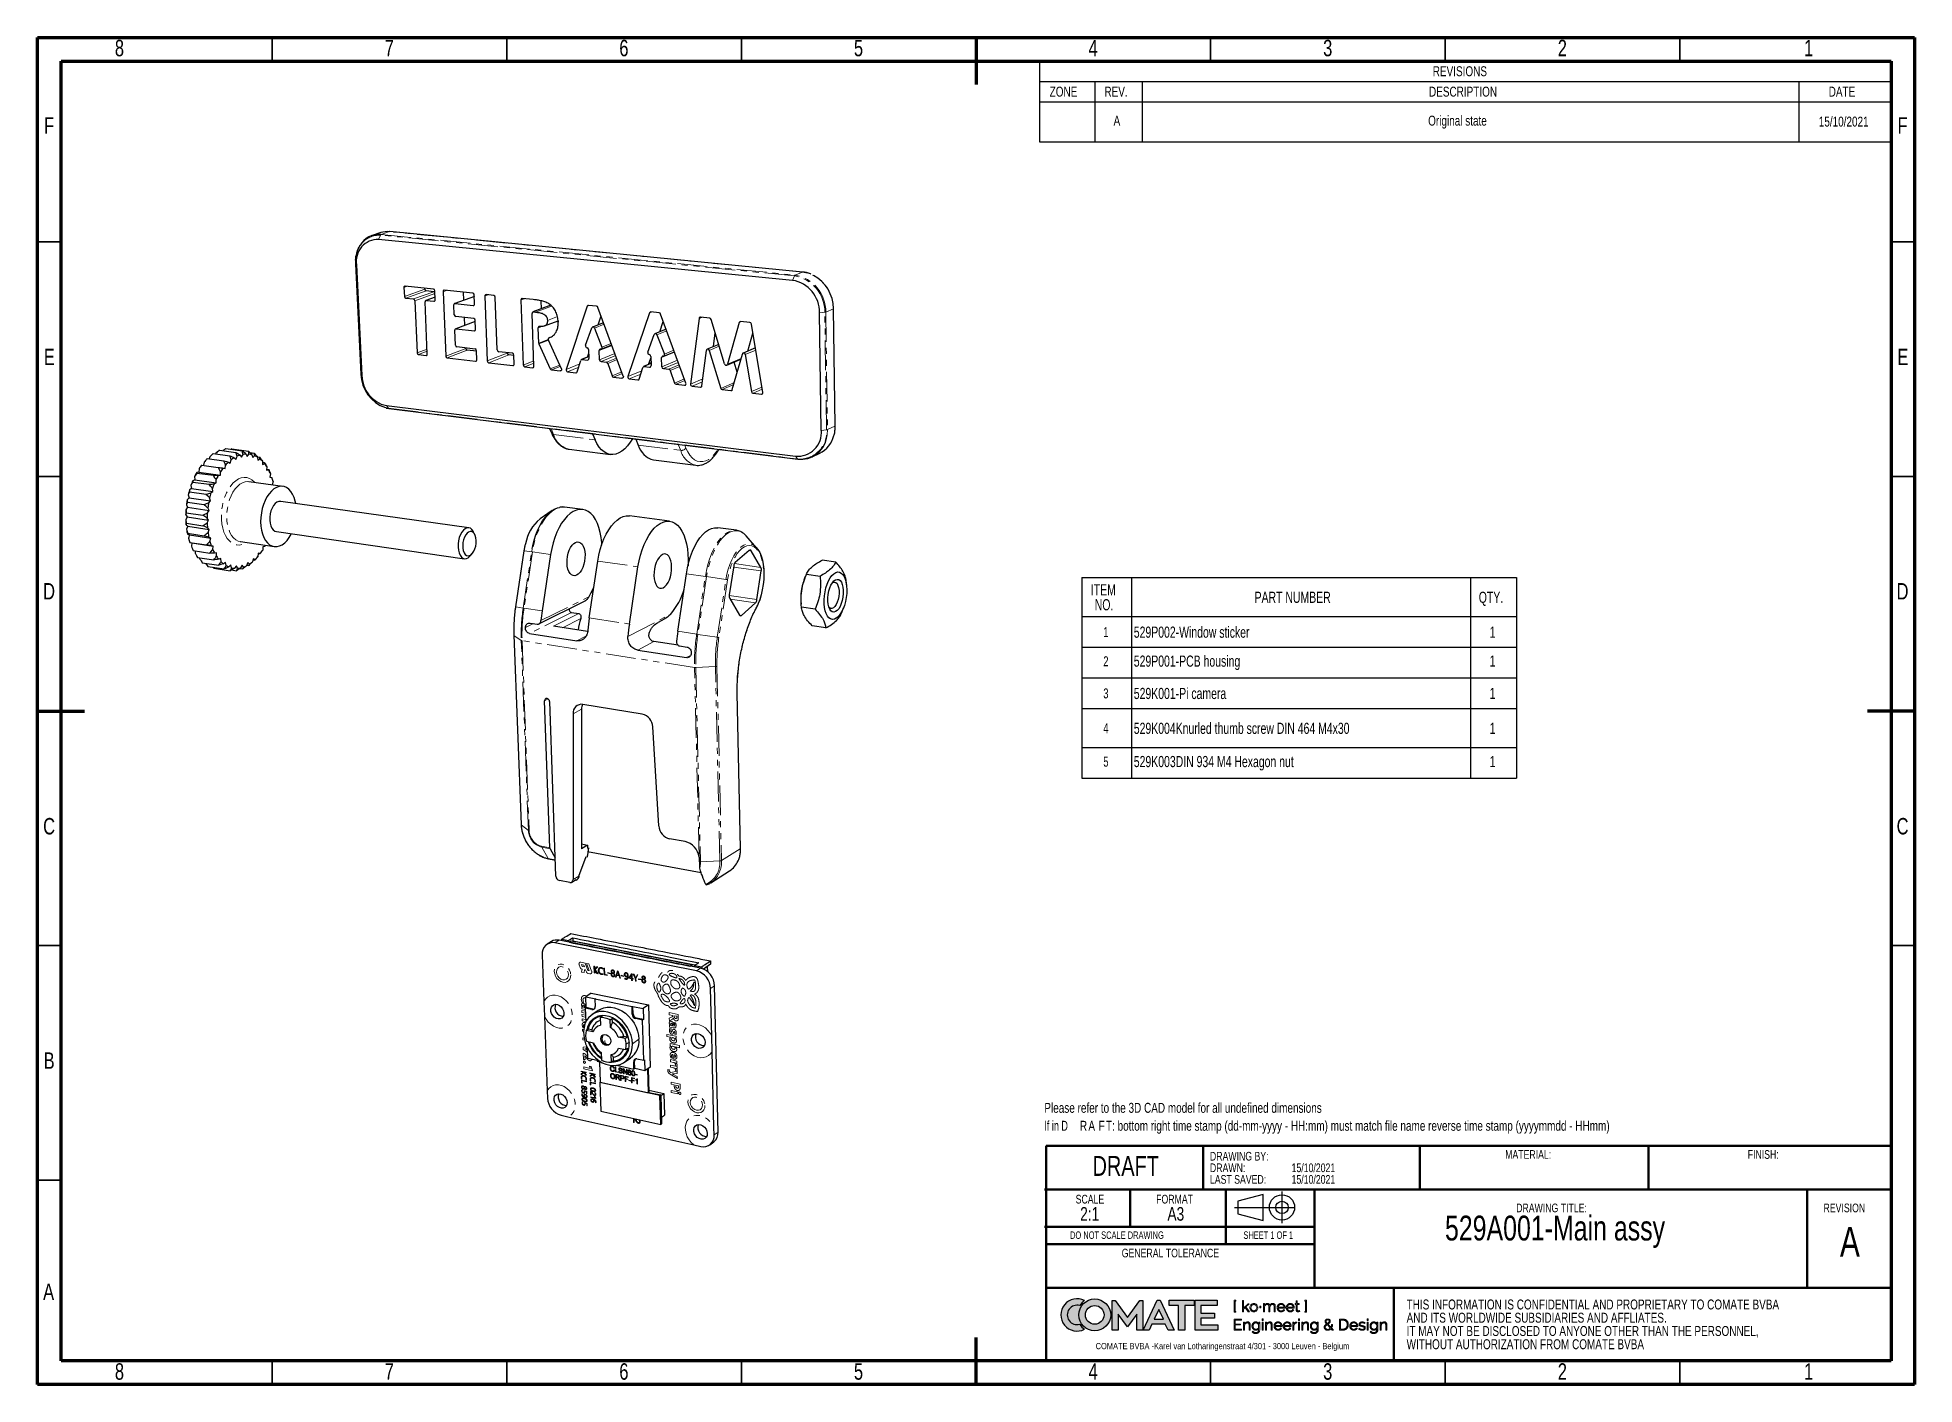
# Model space of a CAD drawing. Header units: millimetres. Extents: x 15 to 415, y 5 to 292.
import ezdxf

# ---------------------------------------------------------------- set-up
doc = ezdxf.new("R2010")
doc.units = ezdxf.units.MM
doc.linetypes.add('CENTERX2', pattern=[20.32, 12.7, -2.54, 2.54, -2.54])
doc.linetypes.add('PHANTOM', pattern=[12.7, 6.35, -1.27, 1.27, -1.27, 1.27, -1.27])
for name, color, linetype in [('FORMAT', 7, 'Continuous'), ('LOGO1', 140, 'Continuous'), ('LOGO2', 9, 'Continuous'), ('LOGO3', 8, 'Continuous')]:
    doc.layers.add(name, color=color, linetype=linetype)
doc.styles.add('SLDTEXTSTYLE0', font='TXT', dxfattribs={"width": 0.75})
doc.styles.add('SLDTEXTSTYLE1', font='TXT', dxfattribs={"width": 0.6875})
doc.styles.add('SLDTEXTSTYLE2', font='TXT', dxfattribs={"width": 0.678571})
doc.styles.add('SLDTEXTSTYLE3', font='TXT', dxfattribs={"width": 0.7})

msp = doc.modelspace()

# ---------------------------------------------------------------- texts
at = {"color": 7, "linetype": 'Continuous', "lineweight": 0}
for s, insert, char_height, attachment_point, style in [('8', (32.46, 291.51), 3.5, 2, 'SLDTEXTSTYLE0'), ('7', (89.96, 291.51), 3.5, 2, 'SLDTEXTSTYLE0'), ('6', (139.96, 291.51), 3.5, 2, 'SLDTEXTSTYLE0'), ('5', (189.96, 291.51), 3.5, 2, 'SLDTEXTSTYLE0'), ('4', (239.96, 291.51), 3.5, 2, 'SLDTEXTSTYLE0'), ('3', (289.96, 291.51), 3.5, 2, 'SLDTEXTSTYLE0'), ('2', (339.96, 291.51), 3.5, 2, 'SLDTEXTSTYLE0'), ('1', (392.46, 291.51), 3.5, 2, 'SLDTEXTSTYLE0'), ('F', (17.46, 275.01), 3.5, 2, 'SLDTEXTSTYLE0'), ('F', (412.46, 275.01), 3.5, 2, 'SLDTEXTSTYLE0'), ('E', (17.51, 225.7), 3.5, 2, 'SLDTEXTSTYLE0'), ('E', (412.51, 225.7), 3.5, 2, 'SLDTEXTSTYLE0'), ('D', (17.46, 175.76), 3.5, 2, 'SLDTEXTSTYLE0'), ('D', (412.46, 175.76), 3.5, 2, 'SLDTEXTSTYLE0'), ('C', (17.46, 125.7), 3.5, 2, 'SLDTEXTSTYLE0'), ('C', (412.46, 125.7), 3.5, 2, 'SLDTEXTSTYLE0'), ('B', (17.47, 75.76), 3.5, 2, 'SLDTEXTSTYLE0'), ('15/10/2021', (282.26, 52.09), 1.852, 1, 'SLDTEXTSTYLE0'), ('MATERIAL:', (327.78, 54.93), 1.852, 1, 'SLDTEXTSTYLE0'), ('FINISH:', (379.47, 54.93), 1.852, 1, 'SLDTEXTSTYLE0'), ('15/10/2021', (282.26, 49.62), 1.852, 1, 'SLDTEXTSTYLE0'), ('SCALE', (236.24, 45.41), 1.852, 1, 'SLDTEXTSTYLE0'), ('FORMAT', (253.4, 45.41), 1.852, 1, 'SLDTEXTSTYLE0'), ('2:1', (237.2, 42.8), 2.91, 1, 'SLDTEXTSTYLE0'), ('A3', (255.8, 42.8), 2.91, 1, 'SLDTEXTSTYLE0'), ('529A001-Main assy', (338.4, 40.97), 5.2917, 2, 'SLDTEXTSTYLE0'), ('DRAWING TITLE:', (330.12, 43.54), 1.8521, 1, 'SLDTEXTSTYLE0'), ('REVISION', (395.62, 43.54), 1.852, 1, 'SLDTEXTSTYLE0'), ('DO NOT SCALE DRAWING', (235.04, 37.61), 1.5875, 1, 'SLDTEXTSTYLE0'), ('SHEET 1 OF 1', (272, 37.61), 1.5875, 1, 'SLDTEXTSTYLE1'), ('A', (401.24, 38.58), 6.35, 2, 'SLDTEXTSTYLE0'), ('GENERAL TOLERANCE', (246.06, 33.93), 1.8521, 1, 'SLDTEXTSTYLE0'), ('A', (17.36, 26.51), 3.5, 2, 'SLDTEXTSTYLE0'), ('8', (32.46, 9.51), 3.5, 2, 'SLDTEXTSTYLE0'), ('7', (89.96, 9.51), 3.5, 2, 'SLDTEXTSTYLE0'), ('6', (139.96, 9.51), 3.5, 2, 'SLDTEXTSTYLE0'), ('5', (189.96, 9.51), 3.5, 2, 'SLDTEXTSTYLE0'), ('4', (239.96, 9.51), 3.5, 2, 'SLDTEXTSTYLE0'), ('3', (289.96, 9.51), 3.5, 2, 'SLDTEXTSTYLE0'), ('2', (339.96, 9.51), 3.5, 2, 'SLDTEXTSTYLE0'), ('1', (392.46, 9.51), 3.5, 2, 'SLDTEXTSTYLE0')]:
    msp.add_mtext(s, dxfattribs=dict(at, insert=insert, char_height=char_height, attachment_point=attachment_point, style=style))
at = {"color": 7, "linetype": 'Continuous', "lineweight": 18, "insert": (246.91, 53.68), "char_height": 4.233, "attachment_point": 2, "style": 'SLDTEXTSTYLE0'}
msp.add_mtext('DRAFT', dxfattribs=at)
at = {"layer": 'FORMAT', "attachment_point": 2, "style": 'SLDTEXTSTYLE0'}
for s, insert, char_height in [('15/10/2021', (399.92, 275.15), 2.117), ('COMATE BVBA -Karel van Lotharingenstraat 4/301 - 3000 Leuven - Belgium', (267.53, 13.84), 1.3229)]:
    msp.add_mtext(s, dxfattribs=dict(at, insert=insert, char_height=char_height))

# ---------------------------------------------------------------- blocks, each defined once
blk = doc.blocks.new('logo tagline')
at = {"color": 250, "linetype": 'Continuous', "lineweight": 18, "true_color": 0x191924}
for p, q in [((0, 532), (0, 832)), ((0, 832), (46, 832)), ((0, 532), (0, 832)), ((0, 832), (46, 832)), ((46, 532), (0, 532)), ((46, 532), (0, 532)), ((46, 810), (25, 810)), ((25, 810), (25, 554)), ((46, 810), (25, 810)), ((25, 810), (25, 554)), ((25, 554), (46, 554)), ((25, 554), (46, 554)), ((46, 832), (46, 810)), ((46, 832), (46, 810)), ((46, 554), (46, 532)), ((46, 554), (46, 532)), ((211, 547), (211, 828)), ((211, 828), (237, 828)), ((211, 547), (211, 828)), ((211, 828), (237, 828)), ((237, 547), (211, 547)), ((237, 547), (211, 547)), ((237, 828), (237, 637)), ((237, 828), (237, 637)), ((237, 637), (350, 747)), ((237, 637), (350, 747)), ((280, 650), (237, 610)), ((280, 650), (237, 610)), ((237, 610), (237, 547)), ((237, 610), (237, 547)), ((354, 547), (280, 650)), ((354, 547), (280, 650)), ((379, 747), (297, 665)), ((379, 747), (297, 665)), ((297, 665), (382, 547)), ((297, 665), (382, 547)), ((350, 747), (379, 747)), ((350, 747), (379, 747)), ((382, 547), (354, 547)), ((382, 547), (354, 547)), ((647, 642), (647, 685)), ((647, 685), (669, 685)), ((647, 642), (647, 685)), ((647, 685), (669, 685)), ((669, 642), (647, 642)), ((669, 642), (647, 642)), ((669, 685), (669, 642)), ((669, 685), (669, 642)), ((735, 547), (735, 748)), ((735, 748), (759, 748)), ((735, 547), (735, 748)), ((735, 748), (759, 748)), ((761, 547), (735, 547)), ((761, 547), (735, 547)), ((759, 748), (759, 702)), ((759, 748), (759, 702)), ((761, 670), (761, 547)), ((761, 670), (761, 547)), ((871, 547), (871, 659)), ((871, 547), (871, 659)), ((897, 547), (871, 547)), ((897, 547), (871, 547)), ((897, 670), (897, 547)), ((897, 670), (897, 547)), ((1007, 547), (1007, 659)), ((1007, 547), (1007, 659)), ((1033, 547), (1007, 547)), ((1033, 547), (1007, 547)), ((1033, 665), (1033, 547)), ((1033, 665), (1033, 547)), ((1105, 658), (1253, 658)), ((1105, 658), (1253, 658)), ((1277, 638), (1106, 638)), ((1277, 638), (1106, 638)), ((1241, 600), (1264, 594)), ((1241, 600), (1264, 594)), ((1335, 658), (1482, 658)), ((1335, 658), (1482, 658)), ((1507, 638), (1336, 638)), ((1507, 638), (1336, 638)), ((1471, 600), (1494, 594)), ((1471, 600), (1494, 594)), ((1530, 727), (1530, 748)), ((1530, 748), (1558, 748)), ((1530, 727), (1530, 748)), ((1530, 748), (1558, 748)), ((1558, 727), (1530, 727)), ((1558, 727), (1530, 727)), ((1558, 748), (1558, 816)), ((1558, 816), (1584, 816)), ((1558, 748), (1558, 816)), ((1558, 816), (1584, 816)), ((1558, 584), (1558, 727)), ((1558, 584), (1558, 727)), ((1584, 816), (1584, 748)), ((1584, 816), (1584, 748)), ((1584, 748), (1630, 748)), ((1584, 748), (1630, 748)), ((1630, 727), (1584, 727)), ((1584, 727), (1584, 591)), ((1630, 727), (1584, 727)), ((1584, 727), (1584, 591)), ((1630, 748), (1630, 727)), ((1630, 748), (1630, 727)), ((1639, 578), (1646, 557)), ((1639, 578), (1646, 557)), ((1772, 810), (1772, 832)), ((1772, 832), (1818, 832)), ((1772, 810), (1772, 832)), ((1772, 832), (1818, 832)), ((1793, 810), (1772, 810)), ((1793, 810), (1772, 810)), ((1772, 532), (1772, 554)), ((1772, 554), (1793, 554)), ((1772, 532), (1772, 554)), ((1772, 554), (1793, 554)), ((1818, 532), (1772, 532)), ((1818, 532), (1772, 532)), ((1793, 554), (1793, 810)), ((1793, 554), (1793, 810)), ((1818, 832), (1818, 532)), ((1818, 832), (1818, 532)), ((2, 86), (2, 359)), ((2, 359), (182, 359)), ((2, 86), (2, 359)), ((2, 359), (182, 359)), ((186, 86), (2, 86)), ((186, 86), (2, 86)), ((182, 335), (29, 335)), ((29, 335), (29, 237)), ((182, 335), (29, 335)), ((29, 335), (29, 237)), ((29, 237), (163, 237)), ((29, 237), (163, 237)), ((163, 214), (29, 214)), ((29, 214), (29, 110)), ((163, 214), (29, 214)), ((29, 214), (29, 110)), ((29, 110), (186, 110)), ((29, 110), (186, 110)), ((163, 237), (163, 214)), ((163, 237), (163, 214)), ((182, 359), (182, 335)), ((182, 359), (182, 335)), ((186, 110), (186, 86)), ((186, 110), (186, 86)), ((234, 86), (234, 286)), ((234, 286), (258, 286)), ((234, 86), (234, 286)), ((234, 286), (258, 286)), ((260, 86), (234, 86)), ((260, 86), (234, 86)), ((258, 286), (258, 241)), ((258, 286), (258, 241)), ((260, 208), (260, 86)), ((260, 208), (260, 86)), ((376, 86), (376, 198)), ((376, 86), (376, 198)), ((402, 86), (376, 86)), ((402, 86), (376, 86)), ((402, 203), (402, 86)), ((402, 203), (402, 86)), ((453, 45), (469, 58)), ((453, 45), (469, 58)), ((615, 155), (615, 217)), ((615, 155), (615, 217)), ((615, 85), (615, 125)), ((615, 85), (615, 125)), ((618, 244), (618, 286)), ((618, 286), (641, 286)), ((618, 244), (618, 286)), ((618, 286), (641, 286)), ((641, 286), (641, 85)), ((641, 286), (641, 85)), ((701, 328), (701, 367)), ((701, 367), (727, 367)), ((701, 328), (701, 367)), ((701, 367), (727, 367)), ((727, 328), (701, 328)), ((727, 328), (701, 328)), ((701, 86), (701, 286)), ((701, 286), (727, 286)), ((701, 86), (701, 286)), ((701, 286), (727, 286)), ((727, 86), (701, 86)), ((727, 86), (701, 86)), ((727, 367), (727, 328)), ((727, 367), (727, 328)), ((727, 286), (727, 86)), ((727, 286), (727, 86)), ((787, 86), (787, 286)), ((787, 286), (811, 286)), ((787, 86), (787, 286)), ((787, 286), (811, 286)), ((814, 86), (787, 86)), ((814, 86), (787, 86)), ((811, 286), (811, 241)), ((811, 286), (811, 241)), ((814, 208), (814, 86)), ((814, 208), (814, 86)), ((930, 86), (930, 198)), ((930, 86), (930, 198)), ((956, 86), (930, 86)), ((956, 86), (930, 86)), ((956, 203), (956, 86)), ((956, 203), (956, 86)), ((1028, 197), (1176, 197)), ((1028, 197), (1176, 197)), ((1200, 177), (1029, 177)), ((1200, 177), (1029, 177)), ((1164, 138), (1187, 132)), ((1164, 138), (1187, 132)), ((1257, 197), (1405, 197)), ((1257, 197), (1405, 197)), ((1429, 177), (1258, 177)), ((1429, 177), (1258, 177)), ((1394, 138), (1416, 132)), ((1394, 138), (1416, 132)), ((1473, 86), (1473, 286)), ((1473, 286), (1498, 286)), ((1473, 86), (1473, 286)), ((1473, 286), (1498, 286)), ((1499, 86), (1473, 86)), ((1499, 86), (1473, 86)), ((1498, 286), (1498, 238)), ((1498, 286), (1498, 238)), ((1499, 210), (1499, 86)), ((1499, 210), (1499, 86)), ((1573, 287), (1573, 263)), ((1573, 287), (1573, 263)), ((1612, 328), (1612, 367)), ((1612, 367), (1638, 367)), ((1612, 328), (1612, 367)), ((1612, 367), (1638, 367)), ((1638, 328), (1612, 328)), ((1638, 328), (1612, 328)), ((1612, 86), (1612, 286)), ((1612, 286), (1638, 286)), ((1612, 86), (1612, 286)), ((1612, 286), (1638, 286)), ((1638, 86), (1612, 86)), ((1638, 86), (1612, 86)), ((1638, 367), (1638, 328)), ((1638, 367), (1638, 328)), ((1638, 286), (1638, 86)), ((1638, 286), (1638, 86)), ((1698, 86), (1698, 286)), ((1698, 286), (1722, 286)), ((1698, 86), (1698, 286)), ((1698, 286), (1722, 286)), ((1724, 86), (1698, 86)), ((1724, 86), (1698, 86)), ((1722, 286), (1722, 241)), ((1722, 286), (1722, 241)), ((1724, 208), (1724, 86)), ((1724, 208), (1724, 86)), ((1841, 86), (1841, 198)), ((1841, 86), (1841, 198)), ((1867, 86), (1841, 86)), ((1867, 86), (1841, 86)), ((1867, 203), (1867, 86)), ((1867, 203), (1867, 86)), ((1918, 45), (1934, 58)), ((1918, 45), (1934, 58)), ((2080, 155), (2080, 217)), ((2080, 155), (2080, 217)), ((2080, 85), (2080, 125)), ((2080, 85), (2080, 125)), ((2082, 244), (2082, 286)), ((2082, 286), (2106, 286)), ((2082, 244), (2082, 286)), ((2082, 286), (2106, 286)), ((2106, 286), (2106, 85)), ((2106, 286), (2106, 85)), ((2414, 134), (2331, 222)), ((2414, 134), (2331, 222)), ((2351, 235), (2428, 155)), ((2351, 235), (2428, 155)), ((2460, 86), (2428, 119)), ((2460, 86), (2428, 119)), ((2443, 139), (2495, 86)), ((2443, 139), (2495, 86)), ((2445, 223), (2467, 223)), ((2445, 223), (2467, 223)), ((2495, 86), (2460, 86)), ((2495, 86), (2460, 86)), ((2639, 86), (2639, 359)), ((2639, 359), (2732, 359)), ((2639, 86), (2639, 359)), ((2639, 359), (2732, 359)), ((2732, 86), (2639, 86)), ((2732, 86), (2639, 86)), ((2732, 335), (2666, 335)), ((2666, 335), (2666, 110)), ((2732, 335), (2666, 335)), ((2666, 335), (2666, 110)), ((2666, 110), (2732, 110)), ((2666, 110), (2732, 110)), ((2927, 197), (3074, 197)), ((2927, 197), (3074, 197)), ((3098, 177), (2927, 177)), ((3098, 177), (2927, 177)), ((3063, 138), (3085, 132)), ((3063, 138), (3085, 132)), ((3125, 112), (3137, 130)), ((3125, 112), (3137, 130)), ((3282, 262), (3269, 247)), ((3282, 262), (3269, 247)), ((3334, 328), (3334, 367)), ((3334, 367), (3360, 367)), ((3334, 328), (3334, 367)), ((3334, 367), (3360, 367)), ((3360, 328), (3334, 328)), ((3360, 328), (3334, 328)), ((3334, 86), (3334, 286)), ((3334, 286), (3360, 286)), ((3334, 86), (3334, 286)), ((3334, 286), (3360, 286)), ((3360, 86), (3334, 86)), ((3360, 86), (3334, 86)), ((3360, 367), (3360, 328)), ((3360, 367), (3360, 328)), ((3360, 286), (3360, 86)), ((3360, 286), (3360, 86)), ((3412, 45), (3429, 58)), ((3412, 45), (3429, 58)), ((3574, 155), (3574, 217)), ((3574, 155), (3574, 217)), ((3574, 85), (3574, 125)), ((3574, 85), (3574, 125)), ((3577, 244), (3577, 286)), ((3577, 286), (3600, 286)), ((3577, 244), (3577, 286)), ((3577, 286), (3600, 286)), ((3600, 286), (3600, 85)), ((3600, 286), (3600, 85)), ((3660, 86), (3660, 286)), ((3660, 286), (3684, 286)), ((3660, 86), (3660, 286)), ((3660, 286), (3684, 286)), ((3687, 86), (3660, 86)), ((3687, 86), (3660, 86)), ((3684, 286), (3684, 241)), ((3684, 286), (3684, 241)), ((3687, 208), (3687, 86)), ((3687, 208), (3687, 86)), ((3803, 86), (3803, 198)), ((3803, 86), (3803, 198)), ((3829, 86), (3803, 86)), ((3829, 86), (3803, 86)), ((3829, 203), (3829, 86)), ((3829, 203), (3829, 86))]:
    blk.add_line(p, q, dxfattribs=at)
for points, knots in [([(402, 607), (397, 620), (395, 633), (395, 647), (395, 661), (397, 674), (402, 687)], [3, 3, 3, 3, 4, 4, 4, 5, 5, 5, 5]), ([(402, 607), (397, 620), (395, 633), (395, 647), (395, 661), (397, 674), (402, 687)], [3, 3, 3, 3, 4, 4, 4, 5, 5, 5, 5]), ([(494, 544), (480, 544), (466, 546), (454, 552), (442, 557), (431, 565), (423, 574)], [0, 0, 0, 0, 1, 1, 1, 2, 2, 2, 2]), ([(494, 544), (480, 544), (466, 546), (454, 552), (442, 557), (431, 565), (423, 574)], [0, 0, 0, 0, 1, 1, 1, 2, 2, 2, 2]), ([(427, 615), (431, 606), (436, 597), (443, 590), (449, 583), (457, 577), (466, 573)], [1, 1, 1, 1, 2, 2, 2, 3, 3, 3, 3]), ([(427, 615), (431, 606), (436, 597), (443, 590), (449, 583), (457, 577), (466, 573)], [1, 1, 1, 1, 2, 2, 2, 3, 3, 3, 3]), ([(454, 743), (467, 748), (480, 751), (494, 751), (509, 751), (522, 748), (534, 743)], [7, 7, 7, 7, 8, 8, 8, 9, 9, 9, 9]), ([(454, 743), (467, 748), (480, 751), (494, 751), (509, 751), (522, 748), (534, 743)], [7, 7, 7, 7, 8, 8, 8, 9, 9, 9, 9]), ([(522, 722), (514, 726), (504, 728), (494, 728), (484, 728), (475, 726), (466, 722)], [11, 11, 11, 11, 12, 12, 12, 13, 13, 13, 13]), ([(522, 722), (514, 726), (504, 728), (494, 728), (484, 728), (475, 726), (466, 722)], [11, 11, 11, 11, 12, 12, 12, 13, 13, 13, 13]), ([(466, 573), (475, 569), (484, 567), (494, 567), (504, 567), (513, 569), (522, 573)], [3, 3, 3, 3, 4, 4, 4, 5, 5, 5, 5]), ([(466, 573), (475, 569), (484, 567), (494, 567), (504, 567), (513, 569), (522, 573)], [3, 3, 3, 3, 4, 4, 4, 5, 5, 5, 5]), ([(561, 616), (565, 626), (567, 636), (567, 647), (567, 658), (565, 669), (561, 679)], [7, 7, 7, 7, 8, 8, 8, 9, 9, 9, 9]), ([(561, 616), (565, 626), (567, 636), (567, 647), (567, 658), (565, 669), (561, 679)], [7, 7, 7, 7, 8, 8, 8, 9, 9, 9, 9]), ([(586, 687), (591, 674), (594, 661), (594, 647), (594, 633), (591, 620), (586, 607)], [11, 11, 11, 11, 12, 12, 12, 13, 13, 13, 13]), ([(586, 687), (591, 674), (594, 661), (594, 647), (594, 633), (591, 620), (586, 607)], [11, 11, 11, 11, 12, 12, 12, 13, 13, 13, 13]), ([(2376, 332), (2368, 339), (2359, 342), (2347, 342), (2341, 342), (2335, 341), (2330, 339)], [9, 9, 9, 9, 10, 10, 10, 11, 11, 11, 11]), ([(2376, 332), (2368, 339), (2359, 342), (2347, 342), (2341, 342), (2335, 341), (2330, 339)], [9, 9, 9, 9, 10, 10, 10, 11, 11, 11, 11]), ([(2383, 293), (2386, 297), (2387, 302), (2387, 308), (2387, 318), (2383, 326), (2376, 332)], [7, 7, 7, 7, 8, 8, 8, 9, 9, 9, 9]), ([(2383, 293), (2386, 297), (2387, 302), (2387, 308), (2387, 318), (2383, 326), (2376, 332)], [7, 7, 7, 7, 8, 8, 8, 9, 9, 9, 9])]:
    blk.add_open_spline(points, degree=3, knots=knots, dxfattribs=at)
for points in [[(402, 687), (407, 700), (414, 711), (423, 720)], [(402, 687), (407, 700), (414, 711), (423, 720)], [(423, 574), (414, 584), (407, 595), (402, 607)], [(423, 574), (414, 584), (407, 595), (402, 607)], [(427, 678), (424, 668), (422, 658), (422, 647)], [(427, 678), (424, 668), (422, 658), (422, 647)], [(422, 647), (422, 635), (423, 625), (427, 615)], [(422, 647), (422, 635), (423, 625), (427, 615)], [(423, 720), (432, 730), (442, 737), (454, 743)], [(423, 720), (432, 730), (442, 737), (454, 743)], [(443, 704), (436, 697), (431, 688), (427, 678)], [(443, 704), (436, 697), (431, 688), (427, 678)], [(466, 722), (457, 718), (450, 712), (443, 704)], [(466, 722), (457, 718), (450, 712), (443, 704)], [(534, 552), (522, 546), (509, 544), (494, 544)], [(534, 552), (522, 546), (509, 544), (494, 544)], [(545, 705), (539, 712), (531, 718), (522, 722)], [(545, 705), (539, 712), (531, 718), (522, 722)], [(522, 573), (531, 577), (539, 583), (545, 590)], [(522, 573), (531, 577), (539, 583), (545, 590)], [(534, 743), (546, 737), (557, 730), (566, 720)], [(534, 743), (546, 737), (557, 730), (566, 720)], [(566, 574), (557, 565), (546, 557), (534, 552)], [(566, 574), (557, 565), (546, 557), (534, 552)], [(561, 679), (557, 689), (552, 697), (545, 705)], [(561, 679), (557, 689), (552, 697), (545, 705)], [(545, 590), (552, 598), (557, 606), (561, 616)], [(545, 590), (552, 598), (557, 606), (561, 616)], [(566, 720), (575, 711), (581, 700), (586, 687)], [(566, 720), (575, 711), (581, 700), (586, 687)], [(586, 607), (581, 595), (575, 584), (566, 574)], [(586, 607), (581, 595), (575, 584), (566, 574)], [(759, 702), (767, 718), (778, 730), (791, 738), (805, 747), (819, 751), (835, 751), (852, 751), (866, 746), (876, 737), (886, 728), (893, 715), (895, 700), (913, 734), (939, 751), (972, 751), (983, 751), (993, 749), (1001, 745), (1009, 741), (1015, 735), (1020, 728), (1024, 720), (1028, 711), (1030, 700), (1032, 690), (1033, 678), (1033, 665)], [(759, 702), (767, 718), (778, 730), (791, 738)], [(871, 659), (871, 683), (867, 700), (860, 711), (853, 722), (842, 727), (827, 727), (812, 727), (798, 722), (787, 712), (775, 701), (766, 687), (761, 670)], [(787, 712), (775, 701), (766, 687), (761, 670)], [(827, 727), (812, 727), (798, 722), (787, 712)], [(791, 738), (805, 747), (819, 751), (835, 751)], [(860, 711), (853, 722), (842, 727), (827, 727)], [(835, 751), (852, 751), (866, 746), (876, 737)], [(871, 659), (871, 683), (867, 700), (860, 711)], [(876, 737), (886, 728), (893, 715), (895, 700)], [(895, 700), (913, 734), (939, 751), (972, 751)], [(1007, 659), (1007, 683), (1003, 700), (996, 711), (989, 722), (978, 727), (963, 727), (955, 727), (948, 726), (941, 723), (934, 720), (928, 716), (922, 711), (916, 706), (911, 700), (907, 693), (903, 686), (899, 678), (897, 670)], [(907, 693), (903, 686), (899, 678), (897, 670)], [(922, 711), (916, 706), (911, 700), (907, 693)], [(941, 723), (934, 720), (928, 716), (922, 711)], [(963, 727), (955, 727), (948, 726), (941, 723)], [(996, 711), (989, 722), (978, 727), (963, 727)], [(972, 751), (983, 751), (993, 749), (1001, 745)], [(1007, 659), (1007, 683), (1003, 700), (996, 711)], [(1001, 745), (1009, 741), (1015, 735), (1020, 728)], [(1020, 728), (1024, 720), (1028, 711), (1030, 700)], [(1030, 700), (1032, 690), (1033, 678), (1033, 665)], [(1179, 544), (1164, 544), (1151, 546), (1139, 552), (1126, 557), (1116, 565), (1107, 575), (1098, 584), (1091, 595), (1086, 608), (1081, 620), (1078, 634), (1078, 648), (1078, 662), (1081, 676), (1086, 688), (1091, 700), (1098, 711), (1107, 721), (1116, 730), (1126, 737), (1138, 743), (1151, 749), (1164, 751), (1179, 751), (1193, 751), (1207, 749), (1219, 743), (1231, 737), (1241, 730), (1250, 720), (1259, 711), (1266, 700), (1270, 688), (1275, 675), (1278, 662), (1278, 649), (1278, 647), (1278, 644), (1278, 642), (1278, 640), (1277, 639), (1277, 638)], [(1078, 648), (1078, 662), (1081, 676), (1086, 688)], [(1086, 608), (1081, 620), (1078, 634), (1078, 648)], [(1086, 688), (1091, 700), (1098, 711), (1107, 721)], [(1107, 575), (1098, 584), (1091, 595), (1086, 608)], [(1253, 658), (1252, 669), (1250, 679), (1245, 688), (1241, 696), (1236, 704), (1229, 710), (1223, 717), (1215, 722), (1206, 725), (1198, 729), (1188, 731), (1179, 731), (1169, 731), (1160, 729), (1151, 725), (1142, 722), (1135, 717), (1128, 710), (1121, 704), (1116, 696), (1112, 687), (1108, 678), (1106, 669), (1105, 658)], [(1112, 687), (1108, 678), (1106, 669), (1105, 658)], [(1106, 638), (1107, 627), (1109, 617), (1113, 608)], [(1106, 638), (1107, 627), (1109, 617), (1113, 608), (1118, 599), (1123, 591), (1130, 585), (1136, 578), (1144, 573), (1152, 569), (1161, 565), (1170, 564), (1180, 564), (1186, 564), (1193, 564), (1199, 566), (1206, 568), (1212, 570), (1217, 574), (1222, 577), (1227, 580), (1231, 585), (1236, 589), (1239, 594), (1241, 600)], [(1107, 721), (1116, 730), (1126, 737), (1138, 743)], [(1139, 552), (1126, 557), (1116, 565), (1107, 575)], [(1128, 710), (1121, 704), (1116, 696), (1112, 687)], [(1113, 608), (1118, 599), (1123, 591), (1130, 585)], [(1151, 725), (1142, 722), (1135, 717), (1128, 710)], [(1130, 585), (1136, 578), (1144, 573), (1152, 569)], [(1138, 743), (1151, 749), (1164, 751), (1179, 751)], [(1179, 544), (1164, 544), (1151, 546), (1139, 552)], [(1179, 731), (1169, 731), (1160, 729), (1151, 725)], [(1152, 569), (1161, 565), (1170, 564), (1180, 564)], [(1179, 751), (1193, 751), (1207, 749), (1219, 743)], [(1206, 725), (1198, 729), (1188, 731), (1179, 731)], [(1264, 594), (1261, 586), (1257, 579), (1251, 573), (1245, 567), (1239, 562), (1231, 558), (1224, 553), (1216, 550), (1207, 547), (1198, 545), (1188, 544), (1179, 544)], [(1207, 547), (1198, 545), (1188, 544), (1179, 544)], [(1180, 564), (1186, 564), (1193, 564), (1199, 566)], [(1199, 566), (1206, 568), (1212, 570), (1217, 574)], [(1229, 710), (1223, 717), (1215, 722), (1206, 725)], [(1231, 558), (1224, 553), (1216, 550), (1207, 547)], [(1217, 574), (1222, 577), (1227, 580), (1231, 585)], [(1219, 743), (1231, 737), (1241, 730), (1250, 720)], [(1245, 688), (1241, 696), (1236, 704), (1229, 710)], [(1231, 585), (1236, 589), (1239, 594), (1241, 600)], [(1251, 573), (1245, 567), (1239, 562), (1231, 558)], [(1253, 658), (1252, 669), (1250, 679), (1245, 688)], [(1250, 720), (1259, 711), (1266, 700), (1270, 688)], [(1264, 594), (1261, 586), (1257, 579), (1251, 573)], [(1270, 688), (1275, 675), (1278, 662), (1278, 649)], [(1278, 642), (1278, 640), (1277, 639), (1277, 638)], [(1278, 649), (1278, 647), (1278, 644), (1278, 642)], [(1409, 544), (1394, 544), (1381, 546), (1368, 552), (1356, 557), (1345, 565), (1336, 575), (1327, 584), (1320, 595), (1315, 608), (1310, 620), (1308, 634), (1308, 648), (1308, 662), (1310, 676), (1315, 688), (1320, 700), (1327, 711), (1336, 721), (1345, 730), (1356, 737), (1368, 743), (1380, 749), (1394, 751), (1408, 751), (1423, 751), (1436, 749), (1448, 743), (1461, 737), (1471, 730), (1480, 720), (1488, 711), (1495, 700), (1500, 688), (1505, 675), (1507, 662), (1507, 649), (1507, 647), (1507, 644), (1507, 642), (1507, 640), (1507, 639), (1507, 638)], [(1308, 648), (1308, 662), (1310, 676), (1315, 688)], [(1315, 608), (1310, 620), (1308, 634), (1308, 648)], [(1315, 688), (1320, 700), (1327, 711), (1336, 721)], [(1336, 575), (1327, 584), (1320, 595), (1315, 608)], [(1482, 658), (1482, 669), (1479, 679), (1475, 688), (1471, 696), (1465, 704), (1459, 710), (1452, 717), (1445, 722), (1436, 725), (1427, 729), (1418, 731), (1408, 731), (1398, 731), (1389, 729), (1381, 725), (1372, 722), (1364, 717), (1358, 710), (1351, 704), (1346, 696), (1342, 687), (1338, 678), (1336, 669), (1335, 658)], [(1342, 687), (1338, 678), (1336, 669), (1335, 658)], [(1336, 721), (1345, 730), (1356, 737), (1368, 743)], [(1336, 638), (1336, 627), (1339, 617), (1343, 608)], [(1336, 638), (1336, 627), (1339, 617), (1343, 608), (1347, 599), (1353, 591), (1359, 585), (1366, 578), (1373, 573), (1382, 569), (1390, 565), (1400, 564), (1409, 564), (1416, 564), (1423, 564), (1429, 566), (1435, 568), (1441, 570), (1447, 574), (1452, 577), (1457, 580), (1461, 585), (1465, 589), (1469, 594), (1471, 600)], [(1368, 552), (1356, 557), (1345, 565), (1336, 575)], [(1358, 710), (1351, 704), (1346, 696), (1342, 687)], [(1343, 608), (1347, 599), (1353, 591), (1359, 585)], [(1381, 725), (1372, 722), (1364, 717), (1358, 710)], [(1359, 585), (1366, 578), (1373, 573), (1382, 569)], [(1368, 743), (1380, 749), (1394, 751), (1408, 751)], [(1409, 544), (1394, 544), (1381, 546), (1368, 552)], [(1408, 731), (1398, 731), (1389, 729), (1381, 725)], [(1382, 569), (1390, 565), (1400, 564), (1409, 564)], [(1408, 751), (1423, 751), (1436, 749), (1448, 743)], [(1436, 725), (1427, 729), (1418, 731), (1408, 731)], [(1494, 594), (1491, 586), (1486, 579), (1481, 573), (1475, 567), (1468, 562), (1461, 558), (1453, 553), (1445, 550), (1436, 547), (1427, 545), (1418, 544), (1409, 544)], [(1409, 564), (1416, 564), (1423, 564), (1429, 566)], [(1436, 547), (1427, 545), (1418, 544), (1409, 544)], [(1429, 566), (1435, 568), (1441, 570), (1447, 574)], [(1459, 710), (1452, 717), (1445, 722), (1436, 725)], [(1461, 558), (1453, 553), (1445, 550), (1436, 547)], [(1447, 574), (1452, 577), (1457, 580), (1461, 585)], [(1448, 743), (1461, 737), (1471, 730), (1480, 720)], [(1475, 688), (1471, 696), (1465, 704), (1459, 710)], [(1461, 585), (1465, 589), (1469, 594), (1471, 600)], [(1481, 573), (1475, 567), (1468, 562), (1461, 558)], [(1482, 658), (1482, 669), (1479, 679), (1475, 688)], [(1480, 720), (1488, 711), (1495, 700), (1500, 688)], [(1494, 594), (1491, 586), (1486, 579), (1481, 573)], [(1500, 688), (1505, 675), (1507, 662), (1507, 649)], [(1507, 649), (1507, 647), (1507, 644), (1507, 642)], [(1507, 642), (1507, 640), (1507, 639), (1507, 638)], [(1561, 567), (1559, 571), (1558, 577), (1558, 584)], [(1646, 557), (1644, 556), (1642, 555), (1639, 554), (1636, 553), (1632, 551), (1629, 550), (1625, 549), (1620, 548), (1616, 547), (1611, 546), (1606, 545), (1600, 545), (1595, 545), (1589, 546), (1584, 547), (1579, 549), (1574, 551), (1571, 554), (1567, 558), (1564, 562), (1561, 567), (1559, 571), (1558, 577), (1558, 584)], [(1571, 554), (1567, 558), (1564, 562), (1561, 567)], [(1584, 547), (1579, 549), (1574, 551), (1571, 554)], [(1584, 591), (1585, 583), (1587, 578), (1592, 575)], [(1584, 591), (1585, 583), (1587, 578), (1592, 575), (1596, 571), (1602, 569), (1608, 569), (1616, 569), (1622, 571), (1628, 573), (1634, 575), (1637, 577), (1639, 578)], [(1600, 545), (1595, 545), (1589, 546), (1584, 547)], [(1592, 575), (1596, 571), (1602, 569), (1608, 569)], [(1616, 547), (1611, 546), (1606, 545), (1600, 545)], [(1608, 569), (1616, 569), (1622, 571), (1628, 573)], [(1629, 550), (1625, 549), (1620, 548), (1616, 547)], [(1628, 573), (1634, 575), (1637, 577), (1639, 578)], [(1639, 554), (1636, 553), (1632, 551), (1629, 550)], [(1646, 557), (1644, 556), (1642, 555), (1639, 554)], [(258, 241), (262, 248), (267, 255), (273, 261), (279, 267), (286, 272), (293, 276), (301, 281), (308, 284), (317, 286), (325, 289), (334, 290), (343, 290), (354, 290), (363, 288), (371, 283), (379, 279), (385, 274), (389, 266), (394, 259), (397, 250), (399, 239), (401, 228), (402, 216), (402, 203)], [(258, 241), (262, 248), (267, 255), (273, 261)], [(376, 198), (376, 222), (373, 239), (366, 250), (359, 260), (348, 266), (333, 266), (326, 266), (318, 264), (310, 262), (303, 259), (296, 255), (289, 250), (282, 245), (276, 238), (271, 231), (266, 224), (263, 217), (260, 208)], [(271, 231), (266, 224), (263, 217), (260, 208)], [(289, 250), (282, 245), (276, 238), (271, 231)], [(273, 261), (279, 267), (286, 272), (293, 276)], [(310, 262), (303, 259), (296, 255), (289, 250)], [(293, 276), (301, 281), (308, 284), (317, 286)], [(333, 266), (326, 266), (318, 264), (310, 262)], [(317, 286), (325, 289), (334, 290), (343, 290)], [(366, 250), (359, 260), (348, 266), (333, 266)], [(343, 290), (354, 290), (363, 288), (371, 283)], [(376, 198), (376, 222), (373, 239), (366, 250)], [(371, 283), (379, 279), (385, 274), (389, 266)], [(389, 266), (394, 259), (397, 250), (399, 239)], [(399, 239), (401, 228), (402, 216), (402, 203)], [(542, 83), (528, 83), (515, 86), (504, 92), (492, 98), (482, 105), (474, 115), (466, 124), (459, 135), (455, 147), (450, 160), (448, 172), (448, 185), (448, 199), (450, 213), (454, 225), (459, 238), (465, 249), (474, 259), (482, 268), (492, 276), (503, 281), (514, 287), (527, 290), (541, 290), (558, 290), (573, 285), (585, 277), (598, 268), (609, 257), (618, 244)], [(448, 185), (448, 199), (450, 213), (454, 225)], [(455, 147), (450, 160), (448, 172), (448, 185)], [(641, 85), (641, 71), (639, 59), (633, 48), (628, 38), (621, 29), (612, 22), (603, 14), (593, 9), (581, 5), (569, 2), (556, 0), (543, 0), (520, 0), (501, 4), (487, 12), (473, 21), (462, 32), (453, 45)], [(487, 12), (473, 21), (462, 32), (453, 45)], [(454, 225), (459, 238), (465, 249), (474, 259)], [(474, 115), (466, 124), (459, 135), (455, 147)], [(469, 58), (477, 45), (488, 36), (501, 30), (514, 24), (528, 21), (543, 21), (553, 21), (562, 22), (571, 25), (579, 28), (587, 31), (594, 37), (600, 42), (605, 49), (609, 57), (613, 65), (615, 74), (615, 85)], [(469, 58), (477, 45), (488, 36), (501, 30)], [(474, 259), (482, 268), (492, 276), (503, 281)], [(615, 217), (612, 224), (608, 230), (603, 237), (598, 243), (593, 248), (587, 252), (580, 257), (574, 260), (567, 263), (560, 265), (553, 267), (545, 267), (534, 267), (524, 264), (515, 259), (507, 255), (499, 248), (493, 241), (487, 233), (482, 224), (479, 215), (476, 205), (474, 195), (474, 185), (474, 174), (476, 164), (480, 154), (484, 145), (489, 136), (496, 129), (502, 121), (510, 116), (519, 111), (529, 107), (538, 105), (549, 105)], [(479, 215), (476, 205), (474, 195), (474, 185)], [(474, 185), (474, 174), (476, 164), (480, 154)], [(504, 92), (492, 98), (482, 105), (474, 115)], [(493, 241), (487, 233), (482, 224), (479, 215)], [(480, 154), (484, 145), (489, 136), (496, 129)], [(543, 0), (520, 0), (501, 4), (487, 12)], [(515, 259), (507, 255), (499, 248), (493, 241)], [(496, 129), (502, 121), (510, 116), (519, 111)], [(501, 30), (514, 24), (528, 21), (543, 21)], [(503, 281), (514, 287), (527, 290), (541, 290)], [(542, 83), (528, 83), (515, 86), (504, 92)], [(545, 267), (534, 267), (524, 264), (515, 259)], [(519, 111), (529, 107), (538, 105), (549, 105)], [(541, 290), (558, 290), (573, 285), (585, 277)], [(615, 125), (607, 112), (597, 102), (583, 94), (570, 87), (556, 83), (542, 83)], [(583, 94), (570, 87), (556, 83), (542, 83)], [(543, 21), (553, 21), (562, 22), (571, 25)], [(581, 5), (569, 2), (556, 0), (543, 0)], [(567, 263), (560, 265), (553, 267), (545, 267)], [(549, 105), (557, 105), (564, 106), (572, 109), (579, 112), (586, 116), (592, 121), (598, 125), (603, 131), (607, 137), (611, 142), (614, 148), (615, 155)], [(549, 105), (557, 105), (564, 106), (572, 109)], [(587, 252), (580, 257), (574, 260), (567, 263)], [(571, 25), (579, 28), (587, 31), (594, 37)], [(572, 109), (579, 112), (586, 116), (592, 121)], [(612, 22), (603, 14), (593, 9), (581, 5)], [(615, 125), (607, 112), (597, 102), (583, 94)], [(585, 277), (598, 268), (609, 257), (618, 244)], [(603, 237), (598, 243), (593, 248), (587, 252)], [(592, 121), (598, 125), (603, 131), (607, 137)], [(594, 37), (600, 42), (605, 49), (609, 57)], [(615, 217), (612, 224), (608, 230), (603, 237)], [(607, 137), (611, 142), (614, 148), (615, 155)], [(609, 57), (613, 65), (615, 74), (615, 85)], [(633, 48), (628, 38), (621, 29), (612, 22)], [(641, 85), (641, 71), (639, 59), (633, 48)], [(811, 241), (815, 248), (820, 255), (826, 261), (832, 267), (839, 272), (847, 276), (854, 281), (862, 284), (870, 286), (879, 289), (887, 290), (896, 290), (908, 290), (917, 288), (925, 283), (932, 279), (938, 274), (943, 266), (947, 259), (951, 250), (953, 239), (955, 228), (956, 216), (956, 203)], [(811, 241), (815, 248), (820, 255), (826, 261)], [(930, 198), (930, 222), (926, 239), (919, 250), (912, 260), (902, 266), (887, 266), (879, 266), (872, 264), (864, 262), (856, 259), (849, 255), (842, 250), (836, 245), (830, 238), (825, 231), (820, 224), (816, 217), (814, 208)], [(825, 231), (820, 224), (816, 217), (814, 208)], [(842, 250), (836, 245), (830, 238), (825, 231)], [(826, 261), (832, 267), (839, 272), (847, 276)], [(864, 262), (856, 259), (849, 255), (842, 250)], [(847, 276), (854, 281), (862, 284), (870, 286)], [(887, 266), (879, 266), (872, 264), (864, 262)], [(870, 286), (879, 289), (887, 290), (896, 290)], [(919, 250), (912, 260), (902, 266), (887, 266)], [(896, 290), (908, 290), (917, 288), (925, 283)], [(930, 198), (930, 222), (926, 239), (919, 250)], [(925, 283), (932, 279), (938, 274), (943, 266)], [(943, 266), (947, 259), (951, 250), (953, 239)], [(953, 239), (955, 228), (956, 216), (956, 203)], [(1102, 82), (1087, 82), (1074, 85), (1061, 90), (1049, 96), (1038, 103), (1029, 113), (1020, 123), (1013, 134), (1008, 146), (1003, 159), (1001, 172), (1001, 187), (1001, 201), (1003, 214), (1008, 226), (1013, 239), (1020, 250), (1029, 259), (1038, 268), (1049, 276), (1061, 281), (1073, 287), (1087, 290), (1101, 290), (1116, 290), (1129, 287), (1142, 281), (1154, 276), (1164, 268), (1173, 259), (1182, 249), (1188, 238), (1193, 226), (1198, 214), (1201, 201), (1201, 187), (1201, 185), (1200, 183), (1200, 181), (1200, 179), (1200, 177), (1200, 177)], [(1001, 187), (1001, 201), (1003, 214), (1008, 226)], [(1008, 146), (1003, 159), (1001, 172), (1001, 187)], [(1008, 226), (1013, 239), (1020, 250), (1029, 259)], [(1029, 113), (1020, 123), (1013, 134), (1008, 146)], [(1176, 197), (1175, 207), (1172, 217), (1168, 226), (1164, 235), (1158, 242), (1152, 249), (1145, 255), (1138, 260), (1129, 264), (1120, 267), (1111, 269), (1101, 269), (1092, 269), (1082, 267), (1074, 264), (1065, 260), (1057, 255), (1051, 249), (1044, 242), (1039, 235), (1035, 226), (1031, 217), (1029, 207), (1028, 197)], [(1035, 226), (1031, 217), (1029, 207), (1028, 197)], [(1029, 259), (1038, 268), (1049, 276), (1061, 281)], [(1029, 177), (1029, 166), (1032, 156), (1036, 147)], [(1029, 177), (1029, 166), (1032, 156), (1036, 147), (1040, 138), (1046, 130), (1052, 123), (1059, 116), (1066, 111), (1075, 108), (1084, 104), (1093, 102), (1102, 102), (1109, 102), (1116, 103), (1122, 105), (1128, 106), (1134, 109), (1140, 112), (1145, 115), (1150, 119), (1154, 123), (1158, 128), (1162, 133), (1164, 138)], [(1061, 90), (1049, 96), (1038, 103), (1029, 113)], [(1051, 249), (1044, 242), (1039, 235), (1035, 226)], [(1036, 147), (1040, 138), (1046, 130), (1052, 123)], [(1074, 264), (1065, 260), (1057, 255), (1051, 249)], [(1052, 123), (1059, 116), (1066, 111), (1075, 108)], [(1061, 281), (1073, 287), (1087, 290), (1101, 290)], [(1102, 82), (1087, 82), (1074, 85), (1061, 90)], [(1101, 269), (1092, 269), (1082, 267), (1074, 264)], [(1075, 108), (1084, 104), (1093, 102), (1102, 102)], [(1101, 290), (1116, 290), (1129, 287), (1142, 281)], [(1129, 264), (1120, 267), (1111, 269), (1101, 269)], [(1187, 132), (1184, 124), (1179, 118), (1174, 112), (1168, 106), (1161, 100), (1154, 96), (1147, 91), (1138, 88), (1129, 86), (1120, 83), (1111, 82), (1102, 82)], [(1102, 102), (1109, 102), (1116, 103), (1122, 105)], [(1129, 86), (1120, 83), (1111, 82), (1102, 82)], [(1122, 105), (1128, 106), (1134, 109), (1140, 112)], [(1152, 249), (1145, 255), (1138, 260), (1129, 264)], [(1154, 96), (1147, 91), (1138, 88), (1129, 86)], [(1140, 112), (1145, 115), (1150, 119), (1154, 123)], [(1142, 281), (1154, 276), (1164, 268), (1173, 259)], [(1168, 226), (1164, 235), (1158, 242), (1152, 249)], [(1154, 123), (1158, 128), (1162, 133), (1164, 138)], [(1174, 112), (1168, 106), (1161, 100), (1154, 96)], [(1176, 197), (1175, 207), (1172, 217), (1168, 226)], [(1173, 259), (1182, 249), (1188, 238), (1193, 226)], [(1187, 132), (1184, 124), (1179, 118), (1174, 112)], [(1193, 226), (1198, 214), (1201, 201), (1201, 187)], [(1201, 187), (1201, 185), (1200, 183), (1200, 181)], [(1200, 181), (1200, 179), (1200, 177), (1200, 177)], [(1331, 82), (1317, 82), (1303, 85), (1291, 90), (1279, 96), (1268, 103), (1259, 113), (1250, 123), (1243, 134), (1238, 146), (1233, 159), (1231, 172), (1231, 187), (1231, 201), (1233, 214), (1238, 226), (1243, 239), (1250, 250), (1259, 259), (1268, 268), (1279, 276), (1291, 281), (1303, 287), (1316, 290), (1331, 290), (1346, 290), (1359, 287), (1371, 281), (1383, 276), (1394, 268), (1402, 259), (1411, 249), (1418, 238), (1423, 226), (1428, 214), (1430, 201), (1430, 187), (1430, 185), (1430, 183), (1430, 181), (1430, 179), (1430, 177), (1429, 177)], [(1231, 187), (1231, 201), (1233, 214), (1238, 226)], [(1238, 146), (1233, 159), (1231, 172), (1231, 187)], [(1238, 226), (1243, 239), (1250, 250), (1259, 259)], [(1259, 113), (1250, 123), (1243, 134), (1238, 146)], [(1405, 197), (1404, 207), (1402, 217), (1398, 226), (1393, 235), (1388, 242), (1382, 249), (1375, 255), (1367, 260), (1359, 264), (1350, 267), (1341, 269), (1331, 269), (1321, 269), (1312, 267), (1303, 264), (1295, 260), (1287, 255), (1280, 249), (1274, 242), (1269, 235), (1265, 226), (1261, 217), (1258, 207), (1257, 197)], [(1265, 226), (1261, 217), (1258, 207), (1257, 197)], [(1258, 177), (1259, 166), (1262, 156), (1266, 147)], [(1258, 177), (1259, 166), (1262, 156), (1266, 147), (1270, 138), (1275, 130), (1282, 123), (1288, 116), (1296, 111), (1305, 108), (1313, 104), (1322, 102), (1332, 102), (1339, 102), (1345, 103), (1352, 105), (1358, 106), (1364, 109), (1369, 112), (1375, 115), (1380, 119), (1384, 123), (1388, 128), (1391, 133), (1394, 138)], [(1259, 259), (1268, 268), (1279, 276), (1291, 281)], [(1291, 90), (1279, 96), (1268, 103), (1259, 113)], [(1280, 249), (1274, 242), (1269, 235), (1265, 226)], [(1266, 147), (1270, 138), (1275, 130), (1282, 123)], [(1303, 264), (1295, 260), (1287, 255), (1280, 249)], [(1282, 123), (1288, 116), (1296, 111), (1305, 108)], [(1291, 281), (1303, 287), (1316, 290), (1331, 290)], [(1331, 82), (1317, 82), (1303, 85), (1291, 90)], [(1331, 269), (1321, 269), (1312, 267), (1303, 264)], [(1305, 108), (1313, 104), (1322, 102), (1332, 102)], [(1331, 290), (1346, 290), (1359, 287), (1371, 281)], [(1359, 264), (1350, 267), (1341, 269), (1331, 269)], [(1416, 132), (1413, 124), (1409, 118), (1403, 112), (1398, 106), (1391, 100), (1384, 96), (1376, 91), (1368, 88), (1359, 86), (1350, 83), (1341, 82), (1331, 82)], [(1359, 86), (1350, 83), (1341, 82), (1331, 82)], [(1332, 102), (1339, 102), (1345, 103), (1352, 105)], [(1352, 105), (1358, 106), (1364, 109), (1369, 112)], [(1382, 249), (1375, 255), (1367, 260), (1359, 264)], [(1384, 96), (1376, 91), (1368, 88), (1359, 86)], [(1369, 112), (1375, 115), (1380, 119), (1384, 123)], [(1371, 281), (1383, 276), (1394, 268), (1402, 259)], [(1398, 226), (1393, 235), (1388, 242), (1382, 249)], [(1384, 123), (1388, 128), (1391, 133), (1394, 138)], [(1403, 112), (1398, 106), (1391, 100), (1384, 96)], [(1405, 197), (1404, 207), (1402, 217), (1398, 226)], [(1402, 259), (1411, 249), (1418, 238), (1423, 226)], [(1416, 132), (1413, 124), (1409, 118), (1403, 112)], [(1423, 226), (1428, 214), (1430, 201), (1430, 187)], [(1430, 181), (1430, 179), (1430, 177), (1429, 177)], [(1430, 187), (1430, 185), (1430, 183), (1430, 181)], [(1498, 238), (1505, 252), (1514, 264), (1525, 273), (1536, 283), (1549, 287), (1562, 287), (1564, 287), (1566, 287), (1568, 287), (1570, 287), (1572, 287), (1573, 287)], [(1498, 238), (1505, 252), (1514, 264), (1525, 273)], [(1573, 263), (1556, 263), (1540, 258), (1527, 248), (1514, 239), (1505, 227), (1499, 210)], [(1527, 248), (1514, 239), (1505, 227), (1499, 210)], [(1525, 273), (1536, 283), (1549, 287), (1562, 287)], [(1573, 263), (1556, 263), (1540, 258), (1527, 248)], [(1562, 287), (1564, 287), (1566, 287), (1568, 287)], [(1568, 287), (1570, 287), (1572, 287), (1573, 287)], [(1722, 241), (1726, 248), (1731, 255), (1737, 261), (1743, 267), (1750, 272), (1758, 276), (1765, 281), (1773, 284), (1781, 286), (1790, 289), (1798, 290), (1807, 290), (1818, 290), (1828, 288), (1835, 283), (1843, 279), (1849, 274), (1854, 266), (1858, 259), (1862, 250), (1864, 239), (1866, 228), (1867, 216), (1867, 203)], [(1722, 241), (1726, 248), (1731, 255), (1737, 261)], [(1841, 198), (1841, 222), (1837, 239), (1830, 250), (1823, 260), (1813, 266), (1798, 266), (1790, 266), (1783, 264), (1775, 262), (1767, 259), (1760, 255), (1753, 250), (1747, 245), (1741, 238), (1736, 231), (1731, 224), (1727, 217), (1724, 208)], [(1736, 231), (1731, 224), (1727, 217), (1724, 208)], [(1753, 250), (1747, 245), (1741, 238), (1736, 231)], [(1737, 261), (1743, 267), (1750, 272), (1758, 276)], [(1775, 262), (1767, 259), (1760, 255), (1753, 250)], [(1758, 276), (1765, 281), (1773, 284), (1781, 286)], [(1798, 266), (1790, 266), (1783, 264), (1775, 262)], [(1781, 286), (1790, 289), (1798, 290), (1807, 290)], [(1830, 250), (1823, 260), (1813, 266), (1798, 266)], [(1807, 290), (1818, 290), (1828, 288), (1835, 283)], [(1841, 198), (1841, 222), (1837, 239), (1830, 250)], [(1835, 283), (1843, 279), (1849, 274), (1854, 266)], [(1854, 266), (1858, 259), (1862, 250), (1864, 239)], [(1864, 239), (1866, 228), (1867, 216), (1867, 203)], [(2006, 83), (1992, 83), (1980, 86), (1968, 92), (1957, 98), (1947, 105), (1939, 115), (1930, 124), (1924, 135), (1919, 147), (1914, 160), (1912, 172), (1912, 185), (1912, 199), (1914, 213), (1919, 225), (1923, 238), (1930, 249), (1938, 259), (1946, 268), (1956, 276), (1967, 281), (1979, 287), (1991, 290), (2005, 290), (2022, 290), (2037, 285), (2050, 277), (2062, 268), (2073, 257), (2082, 244)], [(1912, 185), (1912, 199), (1914, 213), (1919, 225)], [(1919, 147), (1914, 160), (1912, 172), (1912, 185)], [(2106, 85), (2106, 71), (2103, 59), (2098, 48), (2092, 38), (2085, 29), (2077, 22), (2068, 14), (2057, 9), (2045, 5), (2033, 2), (2021, 0), (2007, 0), (1984, 0), (1966, 4), (1952, 12), (1938, 21), (1926, 32), (1918, 45)], [(1952, 12), (1938, 21), (1926, 32), (1918, 45)], [(1919, 225), (1923, 238), (1930, 249), (1938, 259)], [(1939, 115), (1930, 124), (1924, 135), (1919, 147)], [(1934, 58), (1942, 45), (1952, 36), (1965, 30), (1978, 24), (1992, 21), (2007, 21), (2017, 21), (2026, 22), (2035, 25), (2044, 28), (2052, 31), (2058, 37), (2065, 42), (2070, 49), (2074, 57), (2078, 65), (2080, 74), (2080, 85)], [(1934, 58), (1942, 45), (1952, 36), (1965, 30)], [(1938, 259), (1946, 268), (1956, 276), (1967, 281)], [(2080, 217), (2077, 224), (2073, 230), (2068, 237), (2063, 243), (2057, 248), (2051, 252), (2045, 257), (2038, 260), (2031, 263), (2024, 265), (2017, 267), (2010, 267), (1999, 267), (1989, 264), (1980, 259), (1971, 255), (1964, 248), (1958, 241), (1951, 233), (1947, 224), (1943, 215), (1940, 205), (1939, 195), (1939, 185), (1939, 174), (1941, 164), (1944, 154), (1948, 145), (1954, 136), (1960, 129), (1967, 121), (1975, 116), (1984, 111), (1993, 107), (2003, 105), (2013, 105)], [(1943, 215), (1940, 205), (1939, 195), (1939, 185)], [(1939, 185), (1939, 174), (1941, 164), (1944, 154)], [(1968, 92), (1957, 98), (1947, 105), (1939, 115)], [(1958, 241), (1951, 233), (1947, 224), (1943, 215)], [(1944, 154), (1948, 145), (1954, 136), (1960, 129)], [(2007, 0), (1984, 0), (1966, 4), (1952, 12)], [(1980, 259), (1971, 255), (1964, 248), (1958, 241)], [(1960, 129), (1967, 121), (1975, 116), (1984, 111)], [(1965, 30), (1978, 24), (1992, 21), (2007, 21)], [(1967, 281), (1979, 287), (1991, 290), (2005, 290)], [(2006, 83), (1992, 83), (1980, 86), (1968, 92)], [(2010, 267), (1999, 267), (1989, 264), (1980, 259)], [(1984, 111), (1993, 107), (2003, 105), (2013, 105)], [(2005, 290), (2022, 290), (2037, 285), (2050, 277)], [(2080, 125), (2072, 112), (2061, 102), (2048, 94), (2035, 87), (2021, 83), (2006, 83)], [(2048, 94), (2035, 87), (2021, 83), (2006, 83)], [(2007, 21), (2017, 21), (2026, 22), (2035, 25)], [(2045, 5), (2033, 2), (2021, 0), (2007, 0)], [(2031, 263), (2024, 265), (2017, 267), (2010, 267)], [(2013, 105), (2021, 105), (2029, 106), (2036, 109), (2043, 112), (2050, 116), (2056, 121), (2062, 125), (2067, 131), (2071, 137), (2076, 142), (2078, 148), (2080, 155)], [(2013, 105), (2021, 105), (2029, 106), (2036, 109)], [(2051, 252), (2045, 257), (2038, 260), (2031, 263)], [(2035, 25), (2044, 28), (2052, 31), (2058, 37)], [(2036, 109), (2043, 112), (2050, 116), (2056, 121)], [(2077, 22), (2068, 14), (2057, 9), (2045, 5)], [(2080, 125), (2072, 112), (2061, 102), (2048, 94)], [(2050, 277), (2062, 268), (2073, 257), (2082, 244)], [(2068, 237), (2063, 243), (2057, 248), (2051, 252)], [(2056, 121), (2062, 125), (2067, 131), (2071, 137)], [(2058, 37), (2065, 42), (2070, 49), (2074, 57)], [(2080, 217), (2077, 224), (2073, 230), (2068, 237)], [(2071, 137), (2076, 142), (2078, 148), (2080, 155)], [(2074, 57), (2078, 65), (2080, 74), (2080, 85)], [(2098, 48), (2092, 38), (2085, 29), (2077, 22)], [(2106, 85), (2106, 71), (2103, 59), (2098, 48)], [(2428, 119), (2418, 107), (2405, 98), (2391, 92), (2377, 85), (2362, 82), (2345, 82), (2333, 82), (2322, 84), (2311, 87), (2301, 91), (2292, 96), (2284, 102), (2276, 109), (2270, 117), (2265, 126), (2261, 135), (2258, 145), (2258, 156), (2258, 165), (2260, 174), (2263, 181), (2266, 189), (2270, 196), (2276, 203), (2281, 209), (2287, 215), (2294, 221), (2301, 226), (2308, 232), (2316, 237), (2309, 245), (2303, 251), (2299, 257), (2294, 263), (2290, 269), (2287, 274), (2284, 279), (2282, 283), (2281, 288), (2279, 293), (2279, 297), (2279, 302), (2279, 311), (2280, 319), (2284, 326), (2287, 333), (2292, 340), (2298, 345), (2305, 350), (2312, 355), (2320, 358), (2328, 361), (2337, 362), (2347, 362), (2356, 362), (2365, 361), (2372, 359), (2380, 356), (2387, 352), (2392, 348), (2398, 343), (2403, 337), (2406, 330), (2409, 324), (2411, 316), (2411, 308), (2411, 301), (2409, 293), (2406, 287), (2403, 280), (2399, 274), (2393, 268), (2388, 262), (2382, 256), (2375, 251), (2367, 246), (2360, 240), (2351, 235)], [(2258, 156), (2258, 165), (2260, 174), (2263, 181)], [(2265, 126), (2261, 135), (2258, 145), (2258, 156)], [(2263, 181), (2266, 189), (2270, 196), (2276, 203)], [(2284, 102), (2276, 109), (2270, 117), (2265, 126)], [(2276, 203), (2281, 209), (2287, 215), (2294, 221)], [(2279, 302), (2279, 311), (2280, 319), (2284, 326)], [(2281, 288), (2279, 293), (2279, 297), (2279, 302)], [(2287, 274), (2284, 279), (2282, 283), (2281, 288)], [(2284, 326), (2287, 333), (2292, 340), (2298, 345)], [(2331, 222), (2317, 212), (2306, 202), (2297, 192), (2288, 181), (2284, 169), (2284, 155), (2284, 147), (2286, 139), (2289, 133), (2293, 126), (2298, 121), (2304, 116), (2310, 112), (2317, 109), (2325, 106), (2332, 104), (2340, 103), (2348, 103)], [(2297, 192), (2288, 181), (2284, 169), (2284, 155)], [(2284, 155), (2284, 147), (2286, 139), (2289, 133)], [(2311, 87), (2301, 91), (2292, 96), (2284, 102)], [(2299, 257), (2294, 263), (2290, 269), (2287, 274)], [(2289, 133), (2293, 126), (2298, 121), (2304, 116)], [(2294, 221), (2301, 226), (2308, 232), (2316, 237)], [(2331, 222), (2317, 212), (2306, 202), (2297, 192)], [(2298, 345), (2305, 350), (2312, 355), (2320, 358)], [(2316, 237), (2309, 245), (2303, 251), (2299, 257)], [(2306, 318), (2304, 314), (2303, 308), (2303, 303)], [(2306, 318), (2304, 314), (2303, 308), (2303, 303)], [(2303, 303), (2303, 300), (2303, 297), (2304, 294)], [(2303, 303), (2303, 300), (2303, 297), (2304, 294)], [(2304, 294), (2305, 291), (2307, 287), (2309, 283)], [(2304, 294), (2305, 291), (2307, 287), (2309, 283)], [(2304, 116), (2310, 112), (2317, 109), (2325, 106)], [(2315, 330), (2311, 327), (2308, 323), (2306, 318)], [(2315, 330), (2311, 327), (2308, 323), (2306, 318)], [(2309, 283), (2312, 279), (2315, 275), (2319, 269)], [(2309, 283), (2312, 279), (2315, 275), (2319, 269)], [(2345, 82), (2333, 82), (2322, 84), (2311, 87)], [(2330, 339), (2324, 337), (2319, 334), (2315, 330)], [(2330, 339), (2324, 337), (2319, 334), (2315, 330)], [(2319, 269), (2324, 264), (2329, 258), (2336, 251)], [(2319, 269), (2324, 264), (2329, 258), (2336, 251)], [(2320, 358), (2328, 361), (2337, 362), (2347, 362)], [(2325, 106), (2332, 104), (2340, 103), (2348, 103)], [(2336, 251), (2343, 256), (2350, 261), (2357, 265)], [(2336, 251), (2343, 256), (2350, 261), (2357, 265)], [(2391, 92), (2377, 85), (2362, 82), (2345, 82)], [(2347, 362), (2356, 362), (2365, 361), (2372, 359)], [(2348, 103), (2361, 103), (2373, 106), (2384, 111), (2395, 117), (2405, 124), (2414, 134)], [(2348, 103), (2361, 103), (2373, 106), (2384, 111)], [(2375, 251), (2367, 246), (2360, 240), (2351, 235)], [(2357, 265), (2363, 270), (2368, 274), (2373, 279)], [(2357, 265), (2363, 270), (2368, 274), (2373, 279)], [(2372, 359), (2380, 356), (2387, 352), (2392, 348)], [(2373, 279), (2377, 283), (2381, 288), (2383, 293)], [(2373, 279), (2377, 283), (2381, 288), (2383, 293)], [(2393, 268), (2388, 262), (2382, 256), (2375, 251)], [(2384, 111), (2395, 117), (2405, 124), (2414, 134)], [(2428, 119), (2418, 107), (2405, 98), (2391, 92)], [(2392, 348), (2398, 343), (2403, 337), (2406, 330)], [(2406, 287), (2403, 280), (2399, 274), (2393, 268)], [(2406, 330), (2409, 324), (2411, 316), (2411, 308)], [(2411, 308), (2411, 301), (2409, 293), (2406, 287)], [(2428, 155), (2433, 165), (2437, 175), (2440, 187), (2443, 198), (2445, 210), (2445, 223)], [(2428, 155), (2433, 165), (2437, 175), (2440, 187)], [(2440, 187), (2443, 198), (2445, 210), (2445, 223)], [(2467, 223), (2467, 207), (2464, 192), (2461, 178), (2457, 164), (2451, 151), (2443, 139)], [(2461, 178), (2457, 164), (2451, 151), (2443, 139)], [(2467, 223), (2467, 207), (2464, 192), (2461, 178)], [(2732, 359), (2753, 359), (2772, 355), (2789, 348)], [(2732, 359), (2753, 359), (2772, 355), (2789, 348), (2805, 341), (2819, 331), (2830, 319), (2841, 307), (2849, 292), (2854, 276), (2860, 259), (2862, 241), (2862, 223), (2862, 202), (2859, 183), (2853, 166), (2847, 150), (2838, 135), (2827, 123), (2816, 111), (2802, 102), (2786, 96), (2770, 89), (2752, 86), (2732, 86)], [(2776, 327), (2763, 332), (2748, 335), (2732, 335)], [(2835, 223), (2835, 239), (2833, 254), (2828, 268), (2824, 282), (2817, 293), (2808, 304), (2799, 314), (2789, 321), (2776, 327), (2763, 332), (2748, 335), (2732, 335)], [(2732, 110), (2748, 110), (2763, 113), (2776, 118), (2789, 124), (2800, 132), (2809, 142), (2818, 152), (2824, 164), (2829, 178), (2833, 192), (2835, 207), (2835, 223)], [(2732, 110), (2748, 110), (2763, 113), (2776, 118)], [(2786, 96), (2770, 89), (2752, 86), (2732, 86)], [(2808, 304), (2799, 314), (2789, 321), (2776, 327)], [(2776, 118), (2789, 124), (2800, 132), (2809, 142)], [(2827, 123), (2816, 111), (2802, 102), (2786, 96)], [(2789, 348), (2805, 341), (2819, 331), (2830, 319)], [(2828, 268), (2824, 282), (2817, 293), (2808, 304)], [(2809, 142), (2818, 152), (2824, 164), (2829, 178)], [(2853, 166), (2847, 150), (2838, 135), (2827, 123)], [(2835, 223), (2835, 239), (2833, 254), (2828, 268)], [(2829, 178), (2833, 192), (2835, 207), (2835, 223)], [(2830, 319), (2841, 307), (2849, 292), (2854, 276)], [(2862, 223), (2862, 202), (2859, 183), (2853, 166)], [(2854, 276), (2860, 259), (2862, 241), (2862, 223)], [(3000, 82), (2986, 82), (2972, 85), (2960, 90), (2948, 96), (2937, 103), (2928, 113), (2919, 123), (2912, 134), (2907, 146), (2902, 159), (2900, 172), (2900, 187), (2900, 201), (2902, 214), (2907, 226), (2912, 239), (2919, 250), (2928, 259), (2937, 268), (2948, 276), (2960, 281), (2972, 287), (2985, 290), (3000, 290), (3015, 290), (3028, 287), (3040, 281), (3052, 276), (3063, 268), (3072, 259), (3080, 249), (3087, 238), (3092, 226), (3097, 214), (3099, 201), (3099, 187), (3099, 185), (3099, 183), (3099, 181), (3099, 179), (3099, 177), (3098, 177)], [(2900, 187), (2900, 201), (2902, 214), (2907, 226)], [(2907, 146), (2902, 159), (2900, 172), (2900, 187)], [(2907, 226), (2912, 239), (2919, 250), (2928, 259)], [(2928, 113), (2919, 123), (2912, 134), (2907, 146)], [(3074, 197), (3073, 207), (3071, 217), (3067, 226), (3062, 235), (3057, 242), (3051, 249), (3044, 255), (3036, 260), (3028, 264), (3019, 267), (3010, 269), (3000, 269), (2990, 269), (2981, 267), (2972, 264), (2964, 260), (2956, 255), (2949, 249), (2943, 242), (2938, 235), (2934, 226), (2930, 217), (2927, 207), (2927, 197)], [(2934, 226), (2930, 217), (2927, 207), (2927, 197)], [(2927, 177), (2928, 166), (2931, 156), (2935, 147)], [(2927, 177), (2928, 166), (2931, 156), (2935, 147), (2939, 138), (2944, 130), (2951, 123), (2957, 116), (2965, 111), (2974, 108), (2982, 104), (2991, 102), (3001, 102), (3008, 102), (3014, 103), (3021, 105), (3027, 106), (3033, 109), (3038, 112), (3044, 115), (3049, 119), (3053, 123), (3057, 128), (3060, 133), (3063, 138)], [(2928, 259), (2937, 268), (2948, 276), (2960, 281)], [(2960, 90), (2948, 96), (2937, 103), (2928, 113)], [(2949, 249), (2943, 242), (2938, 235), (2934, 226)], [(2935, 147), (2939, 138), (2944, 130), (2951, 123)], [(2972, 264), (2964, 260), (2956, 255), (2949, 249)], [(2951, 123), (2957, 116), (2965, 111), (2974, 108)], [(2960, 281), (2972, 287), (2985, 290), (3000, 290)], [(3000, 82), (2986, 82), (2972, 85), (2960, 90)], [(3000, 269), (2990, 269), (2981, 267), (2972, 264)], [(2974, 108), (2982, 104), (2991, 102), (3001, 102)], [(3000, 290), (3015, 290), (3028, 287), (3040, 281)], [(3028, 264), (3019, 267), (3010, 269), (3000, 269)], [(3085, 132), (3082, 124), (3078, 118), (3072, 112), (3067, 106), (3060, 100), (3053, 96), (3045, 91), (3037, 88), (3028, 86), (3019, 83), (3010, 82), (3000, 82)], [(3028, 86), (3019, 83), (3010, 82), (3000, 82)], [(3001, 102), (3008, 102), (3014, 103), (3021, 105)], [(3021, 105), (3027, 106), (3033, 109), (3038, 112)], [(3051, 249), (3044, 255), (3036, 260), (3028, 264)], [(3053, 96), (3045, 91), (3037, 88), (3028, 86)], [(3038, 112), (3044, 115), (3049, 119), (3053, 123)], [(3040, 281), (3052, 276), (3063, 268), (3072, 259)], [(3067, 226), (3062, 235), (3057, 242), (3051, 249)], [(3053, 123), (3057, 128), (3060, 133), (3063, 138)], [(3072, 112), (3067, 106), (3060, 100), (3053, 96)], [(3074, 197), (3073, 207), (3071, 217), (3067, 226)], [(3072, 259), (3080, 249), (3087, 238), (3092, 226)], [(3085, 132), (3082, 124), (3078, 118), (3072, 112)], [(3092, 226), (3097, 214), (3099, 201), (3099, 187)], [(3099, 181), (3099, 179), (3099, 177), (3098, 177)], [(3099, 187), (3099, 185), (3099, 183), (3099, 181)], [(3164, 90), (3149, 95), (3136, 102), (3125, 112)], [(3210, 82), (3194, 82), (3179, 85), (3164, 90), (3149, 95), (3136, 102), (3125, 112)], [(3137, 130), (3149, 120), (3160, 113), (3172, 109), (3183, 104), (3196, 102), (3209, 102), (3225, 102), (3238, 105), (3248, 112), (3258, 118), (3262, 128), (3262, 140), (3262, 145), (3261, 150), (3258, 154), (3256, 157), (3252, 161), (3247, 163), (3242, 166), (3236, 169), (3228, 171), (3221, 173), (3212, 175), (3202, 178), (3190, 181), (3180, 183), (3172, 186), (3163, 189), (3156, 192), (3151, 196), (3145, 199), (3141, 204), (3139, 209), (3136, 214), (3135, 221), (3135, 229), (3135, 239), (3137, 248), (3141, 255), (3145, 263), (3150, 269), (3157, 274), (3164, 279), (3171, 283), (3181, 286), (3190, 288), (3199, 290), (3210, 290), (3225, 290), (3239, 287), (3252, 282), (3264, 277), (3274, 271), (3282, 262)], [(3135, 229), (3135, 239), (3137, 248), (3141, 255)], [(3139, 209), (3136, 214), (3135, 221), (3135, 229)], [(3137, 130), (3149, 120), (3160, 113), (3172, 109)], [(3151, 196), (3145, 199), (3141, 204), (3139, 209)], [(3141, 255), (3145, 263), (3150, 269), (3157, 274)], [(3172, 186), (3163, 189), (3156, 192), (3151, 196)], [(3157, 274), (3164, 279), (3171, 283), (3181, 286)], [(3269, 247), (3262, 255), (3253, 260), (3242, 264), (3231, 268), (3220, 270), (3209, 270), (3202, 270), (3196, 269), (3190, 268), (3184, 267), (3179, 264), (3174, 261), (3170, 258), (3166, 254), (3163, 249), (3161, 245), (3160, 239), (3160, 233), (3160, 227), (3161, 223), (3162, 220), (3164, 216), (3167, 213), (3171, 211), (3175, 209), (3180, 206), (3187, 204), (3193, 203), (3201, 201), (3210, 198), (3222, 195), (3234, 192), (3243, 189), (3253, 186), (3261, 183), (3268, 178), (3274, 174), (3279, 169), (3283, 163), (3286, 158), (3288, 150), (3288, 142), (3288, 123), (3281, 109), (3267, 98), (3252, 87), (3233, 82), (3210, 82)], [(3163, 249), (3161, 245), (3160, 239), (3160, 233)], [(3160, 233), (3160, 227), (3161, 223), (3162, 220)], [(3162, 220), (3164, 216), (3167, 213), (3171, 211)], [(3174, 261), (3170, 258), (3166, 254), (3163, 249)], [(3210, 82), (3194, 82), (3179, 85), (3164, 90)], [(3171, 211), (3175, 209), (3180, 206), (3187, 204)], [(3202, 178), (3190, 181), (3180, 183), (3172, 186)], [(3172, 109), (3183, 104), (3196, 102), (3209, 102)], [(3190, 268), (3184, 267), (3179, 264), (3174, 261)], [(3181, 286), (3190, 288), (3199, 290), (3210, 290)], [(3187, 204), (3193, 203), (3201, 201), (3210, 198)], [(3209, 270), (3202, 270), (3196, 269), (3190, 268)], [(3228, 171), (3221, 173), (3212, 175), (3202, 178)], [(3242, 264), (3231, 268), (3220, 270), (3209, 270)], [(3209, 102), (3225, 102), (3238, 105), (3248, 112)], [(3210, 290), (3225, 290), (3239, 287), (3252, 282)], [(3210, 198), (3222, 195), (3234, 192), (3243, 189)], [(3267, 98), (3252, 87), (3233, 82), (3210, 82)], [(3247, 163), (3242, 166), (3236, 169), (3228, 171)], [(3269, 247), (3262, 255), (3253, 260), (3242, 264)], [(3243, 189), (3253, 186), (3261, 183), (3268, 178)], [(3258, 154), (3256, 157), (3252, 161), (3247, 163)], [(3248, 112), (3258, 118), (3262, 128), (3262, 140)], [(3252, 282), (3264, 277), (3274, 271), (3282, 262)], [(3262, 140), (3262, 145), (3261, 150), (3258, 154)], [(3288, 142), (3288, 123), (3281, 109), (3267, 98)], [(3268, 178), (3274, 174), (3279, 169), (3283, 163)], [(3283, 163), (3286, 158), (3288, 150), (3288, 142)], [(3501, 83), (3487, 83), (3474, 86), (3463, 92), (3452, 98), (3442, 105), (3433, 115), (3425, 124), (3419, 135), (3414, 147), (3409, 160), (3407, 172), (3407, 185), (3407, 199), (3409, 213), (3414, 225), (3418, 238), (3425, 249), (3433, 259), (3441, 268), (3451, 276), (3462, 281), (3474, 287), (3486, 290), (3500, 290), (3517, 290), (3532, 285), (3545, 277), (3557, 268), (3568, 257), (3577, 244)], [(3407, 185), (3407, 199), (3409, 213), (3414, 225)], [(3414, 147), (3409, 160), (3407, 172), (3407, 185)], [(3600, 85), (3600, 71), (3598, 59), (3593, 48), (3587, 38), (3580, 29), (3571, 22), (3563, 14), (3552, 9), (3540, 5), (3528, 2), (3515, 0), (3502, 0), (3479, 0), (3461, 4), (3447, 12), (3432, 21), (3421, 32), (3412, 45)], [(3447, 12), (3432, 21), (3421, 32), (3412, 45)], [(3414, 225), (3418, 238), (3425, 249), (3433, 259)], [(3433, 115), (3425, 124), (3419, 135), (3414, 147)], [(3429, 58), (3436, 45), (3447, 36), (3460, 30), (3473, 24), (3487, 21), (3502, 21), (3512, 21), (3521, 22), (3530, 25), (3539, 28), (3546, 31), (3553, 37), (3559, 42), (3565, 49), (3569, 57), (3572, 65), (3574, 74), (3574, 85)], [(3429, 58), (3436, 45), (3447, 36), (3460, 30)], [(3433, 259), (3441, 268), (3451, 276), (3462, 281)], [(3463, 92), (3452, 98), (3442, 105), (3433, 115)], [(3574, 217), (3571, 224), (3568, 230), (3563, 237), (3558, 243), (3552, 248), (3546, 252), (3540, 257), (3533, 260), (3526, 263), (3519, 265), (3512, 267), (3505, 267), (3493, 267), (3483, 264), (3475, 259), (3466, 255), (3459, 248), (3452, 241), (3446, 233), (3442, 224), (3438, 215), (3435, 205), (3434, 195), (3434, 185), (3434, 174), (3435, 164), (3439, 154), (3443, 145), (3448, 136), (3455, 129), (3462, 121), (3470, 116), (3479, 111), (3488, 107), (3498, 105), (3508, 105)], [(3438, 215), (3435, 205), (3434, 195), (3434, 185)], [(3434, 185), (3434, 174), (3435, 164), (3439, 154)], [(3452, 241), (3446, 233), (3442, 224), (3438, 215)], [(3439, 154), (3443, 145), (3448, 136), (3455, 129)], [(3502, 0), (3479, 0), (3461, 4), (3447, 12)], [(3475, 259), (3466, 255), (3459, 248), (3452, 241)], [(3455, 129), (3462, 121), (3470, 116), (3479, 111)], [(3460, 30), (3473, 24), (3487, 21), (3502, 21)], [(3462, 281), (3474, 287), (3486, 290), (3500, 290)], [(3501, 83), (3487, 83), (3474, 86), (3463, 92)], [(3505, 267), (3493, 267), (3483, 264), (3475, 259)], [(3479, 111), (3488, 107), (3498, 105), (3508, 105)], [(3500, 290), (3517, 290), (3532, 285), (3545, 277)], [(3574, 125), (3566, 112), (3556, 102), (3543, 94), (3529, 87), (3515, 83), (3501, 83)], [(3543, 94), (3529, 87), (3515, 83), (3501, 83)], [(3502, 21), (3512, 21), (3521, 22), (3530, 25)], [(3540, 5), (3528, 2), (3515, 0), (3502, 0)], [(3526, 263), (3519, 265), (3512, 267), (3505, 267)], [(3508, 105), (3516, 105), (3523, 106), (3531, 109), (3538, 112), (3545, 116), (3551, 121), (3557, 125), (3562, 131), (3566, 137), (3570, 142), (3573, 148), (3574, 155)], [(3508, 105), (3516, 105), (3523, 106), (3531, 109)], [(3546, 252), (3540, 257), (3533, 260), (3526, 263)], [(3530, 25), (3539, 28), (3546, 31), (3553, 37)], [(3531, 109), (3538, 112), (3545, 116), (3551, 121)], [(3571, 22), (3563, 14), (3552, 9), (3540, 5)], [(3574, 125), (3566, 112), (3556, 102), (3543, 94)], [(3545, 277), (3557, 268), (3568, 257), (3577, 244)], [(3563, 237), (3558, 243), (3552, 248), (3546, 252)], [(3551, 121), (3557, 125), (3562, 131), (3566, 137)], [(3553, 37), (3559, 42), (3565, 49), (3569, 57)], [(3574, 217), (3571, 224), (3568, 230), (3563, 237)], [(3566, 137), (3570, 142), (3573, 148), (3574, 155)], [(3569, 57), (3572, 65), (3574, 74), (3574, 85)], [(3593, 48), (3587, 38), (3580, 29), (3571, 22)], [(3600, 85), (3600, 71), (3598, 59), (3593, 48)], [(3684, 241), (3688, 248), (3693, 255), (3699, 261), (3706, 267), (3712, 272), (3720, 276), (3727, 281), (3735, 284), (3743, 286), (3752, 289), (3760, 290), (3769, 290), (3781, 290), (3790, 288), (3798, 283), (3805, 279), (3811, 274), (3816, 266), (3820, 259), (3824, 250), (3826, 239), (3828, 228), (3829, 216), (3829, 203)], [(3684, 241), (3688, 248), (3693, 255), (3699, 261)], [(3803, 198), (3803, 222), (3799, 239), (3792, 250), (3785, 260), (3775, 266), (3760, 266), (3752, 266), (3745, 264), (3737, 262), (3729, 259), (3722, 255), (3715, 250), (3709, 245), (3703, 238), (3698, 231), (3693, 224), (3689, 217), (3687, 208)], [(3698, 231), (3693, 224), (3689, 217), (3687, 208)], [(3715, 250), (3709, 245), (3703, 238), (3698, 231)], [(3699, 261), (3706, 267), (3712, 272), (3720, 276)], [(3737, 262), (3729, 259), (3722, 255), (3715, 250)], [(3720, 276), (3727, 281), (3735, 284), (3743, 286)], [(3760, 266), (3752, 266), (3745, 264), (3737, 262)], [(3743, 286), (3752, 289), (3760, 290), (3769, 290)], [(3792, 250), (3785, 260), (3775, 266), (3760, 266)], [(3769, 290), (3781, 290), (3790, 288), (3798, 283)], [(3803, 198), (3803, 222), (3799, 239), (3792, 250)], [(3798, 283), (3805, 279), (3811, 274), (3816, 266)], [(3816, 266), (3820, 259), (3824, 250), (3826, 239)], [(3826, 239), (3828, 228), (3829, 216), (3829, 203)]]:
    blk.add_open_spline(points, degree=3, dxfattribs=at)
blk = doc.blocks.new('Block6')
at = {"layer": 'LOGO1'}
h = blk.add_hatch(color=256, dxfattribs=at)
edge = h.paths.add_edge_path(flags=0)
edge.add_arc((239.3, 19.59), 3.77, 211.9054, 234.46, ccw=False)
edge.add_arc((235.52, 19.59), 2.07, 73.703, 286.297, ccw=False)
edge.add_arc((239.3, 19.59), 3.77, 125.54, 148.0946, ccw=False)
edge.add_arc((235.52, 19.59), 3.45, 62.5787, 297.4213)
at = {"layer": 'LOGO2'}
h = blk.add_hatch(color=256, dxfattribs=at)
edge = h.paths.add_edge_path(flags=0)
edge.add_arc((239.3, 19.59), 3.4, 0, 360)
edge = h.paths.add_edge_path(flags=0)
edge.add_arc((239.3, 19.59), 1.99, 0, 360)
at = {"layer": 'LOGO3'}
for points in [[(243, 22.67), (243.68, 22.67), (246.32, 19.05), (248.88, 22.66), (249.58, 22.66), (249.58, 16.34), (248.26, 16.34), (248.26, 19.78), (246.32, 17.06), (244.33, 19.78), (244.33, 16.34), (243, 16.34)], [(255.15, 22.7), (255.15, 21.58), (257.18, 21.58), (257.18, 16.34), (258.48, 16.34), (258.48, 21.58), (260.49, 21.58), (260.49, 22.7)], [(260.69, 22.7), (260.69, 16.34), (265.56, 16.34), (265.56, 17.47), (261.95, 17.47), (261.95, 18.87), (264.82, 18.87), (264.82, 19.94), (261.95, 19.94), (261.95, 21.58), (265.39, 21.58), (265.39, 22.7)]]:
    blk.add_hatch(color=256, dxfattribs=at).paths.add_polyline_path(points, flags=0)
h = blk.add_hatch(color=256, dxfattribs=at)
h.paths.add_polyline_path([(249.64, 16.34), (250.9, 16.34), (251.49, 17.6), (254.34, 17.6), (254.94, 16.34), (256.26, 16.34), (253.26, 22.7), (252.64, 22.7)], flags=0)
h.paths.add_polyline_path([(251.96, 18.65), (252.95, 20.76), (253.94, 18.65)], flags=0)
at = {"layer": 'FORMAT'}
for p, q in [((243, 16.34), (243, 22.67)), ((243, 22.67), (243.68, 22.67)), ((243.68, 22.67), (246.32, 19.05)), ((246.32, 19.05), (248.88, 22.66)), ((248.88, 22.66), (249.58, 22.66)), ((249.58, 22.66), (249.58, 16.34)), ((249.64, 16.34), (252.64, 22.7)), ((252.95, 20.76), (251.96, 18.65)), ((252.64, 22.7), (253.26, 22.7)), ((253.94, 18.65), (252.95, 20.76)), ((253.26, 22.7), (256.26, 16.34)), ((255.15, 22.7), (260.49, 22.7)), ((255.15, 21.58), (255.15, 22.7)), ((257.18, 21.58), (255.15, 21.58)), ((257.18, 16.34), (257.18, 21.58)), ((260.49, 21.58), (258.48, 21.58)), ((258.48, 21.58), (258.48, 16.34)), ((260.49, 22.7), (260.49, 21.58)), ((260.69, 22.7), (265.39, 22.7)), ((260.69, 16.34), (260.69, 22.7)), ((265.39, 21.58), (261.95, 21.58)), ((261.95, 21.58), (261.95, 19.94)), ((265.39, 22.7), (265.39, 21.58)), ((244.33, 16.34), (243, 16.34)), ((246.32, 17.06), (244.33, 19.78)), ((244.33, 19.78), (244.33, 16.34)), ((248.26, 19.78), (246.32, 17.06)), ((248.26, 16.34), (248.26, 19.78)), ((249.58, 16.34), (248.26, 16.34)), ((250.9, 16.34), (249.64, 16.34)), ((251.49, 17.6), (250.9, 16.34)), ((254.34, 17.6), (251.49, 17.6)), ((251.96, 18.65), (253.94, 18.65)), ((254.94, 16.34), (254.34, 17.6)), ((256.26, 16.34), (254.94, 16.34)), ((258.48, 16.34), (257.18, 16.34)), ((265.56, 16.34), (260.69, 16.34)), ((261.95, 19.94), (264.82, 19.94)), ((264.82, 18.87), (261.95, 18.87)), ((261.95, 18.87), (261.95, 17.47)), ((261.95, 17.47), (265.56, 17.47)), ((264.82, 19.94), (264.82, 18.87)), ((265.56, 17.47), (265.56, 16.34))]:
    blk.add_line(p, q, dxfattribs=at)
for radius in [3.4, 1.99]:
    blk.add_circle((239.3, 19.59), radius, dxfattribs=at)
for centre, radius, start, end in [((235.52, 19.59), 3.45, 62.5787, 297.4213), ((235.52, 19.59), 2.07, 73.703, 286.297), ((239.3, 19.59), 3.77, 125.54, 148.0946), ((239.3, 19.59), 3.77, 211.9054, 234.46)]:
    blk.add_arc(centre, radius, start, end, dxfattribs=at)
at = {"color": 7, "linetype": 'Continuous', "xscale": 0.0085, "yscale": 0.0085, "zscale": 0.0085}
blk.add_blockref('logo tagline', (269.01, 15.63), dxfattribs=at)
blk = doc.blocks.new('SW_NOTE_0')
at = {"color": 0, "linetype": 'Continuous', "lineweight": 0, "attachment_point": 1, "style": 'SLDTEXTSTYLE0'}
for s, insert, char_height in [('DRAWING BY:', (0, 2.39), 1.8521), ('DRAWN:', (0, -0.08), 1.852), ('LAST SAVED:', (0, -2.55), 1.8521)]:
    blk.add_mtext(s, dxfattribs=dict(at, insert=insert, char_height=char_height))
blk = doc.blocks.new('SW_NOTE_0_1')
at = {"color": 0, "linetype": 'Continuous', "lineweight": 0, "attachment_point": 1}
for s, insert, char_height, style in [('Please refer to the 3D CAD model for all undefined dimensions', (0, 2.73), 2.1167, 'SLDTEXTSTYLE0'), ('If in D', (0, -1.09), 2.117, 'SLDTEXTSTYLE2'), ('R', (7.57, -1.09), 2.12, 'SLDTEXTSTYLE0'), ('A', (9.38, -1.09), 2.12, 'SLDTEXTSTYLE0'), ('F', (11.57, -1.09), 2.12, 'SLDTEXTSTYLE0'), ('T: bottom right time stamp (dd-mm-yyyy - HH:mm) must match file name reverse time stamp (yyyymmdd - HHmm)', (13.13, -1.09), 2.11667, 'SLDTEXTSTYLE0')]:
    blk.add_mtext(s, dxfattribs=dict(at, insert=insert, char_height=char_height, style=style))
blk = doc.blocks.new('SW_NOTE_0_2')
at = {"color": 0, "linetype": 'Continuous', "lineweight": 0, "char_height": 2.1167, "attachment_point": 1, "style": 'SLDTEXTSTYLE0'}
for s, insert in [('THIS INFORMATION IS CONFIDENTIAL AND PROPRIETARY TO COMATE BVBA', (0, 2.73)), ('AND ITS WORLDWIDE SUBSIDIARIES AND AFFLIATES.', (0, -0.09)), ('IT MAY NOT BE DISCLOSED TO ANYONE OTHER THAN THE PERSONNEL,', (0, -2.92)), ('WITHOUT AUTHORIZATION FROM COMATE BVBA', (0, -5.74))]:
    blk.add_mtext(s, dxfattribs=dict(at, insert=insert))
blk = doc.blocks.new('SW_TABLEANNOTATION_0')
at = {"layer": 'FORMAT', "color": 0}
for p, q in [((0, 0), (0, -4.35)), ((0, 0), (11.76, 0)), ((11.76, 0), (21.91, 0)), ((21.91, 0), (161.83, 0)), ((161.83, 0), (181.47, 0)), ((181.47, 0), (181.47, -4.35)), ((0, -4.35), (0, -8.7)), ((0, -4.35), (11.76, -4.35)), ((11.76, -4.35), (11.76, -8.7)), ((11.76, -4.35), (21.91, -4.35)), ((21.91, -4.35), (21.91, -8.7)), ((21.91, -4.35), (161.83, -4.35)), ((161.83, -4.35), (161.83, -8.7)), ((161.83, -4.35), (181.47, -4.35)), ((181.47, -4.35), (181.47, -8.7)), ((0, -8.7), (11.76, -8.7)), ((0, -8.7), (0, -17.24)), ((11.76, -8.7), (21.91, -8.7)), ((11.76, -8.7), (11.76, -17.24)), ((21.91, -8.7), (161.83, -8.7)), ((21.91, -8.7), (21.91, -17.24)), ((161.83, -8.7), (181.47, -8.7)), ((161.83, -8.7), (161.83, -17.24)), ((181.47, -8.7), (181.47, -17.24)), ((0, -17.24), (11.76, -17.24)), ((11.76, -17.24), (21.91, -17.24)), ((21.91, -17.24), (161.83, -17.24)), ((161.83, -17.24), (181.47, -17.24))]:
    blk.add_line(p, q, dxfattribs=at)
at = {"layer": 'FORMAT', "color": 0, "attachment_point": 1, "style": 'SLDTEXTSTYLE0'}
for s, insert, char_height in [('REVISIONS', (83.81, -1.12), 2.117), ('ZONE', (2.17, -5.47), 2.117), ('REV.', (13.84, -5.47), 2.117), ('DESCRIPTION', (83.01, -5.47), 2.1167), ('DATE', (168.2, -5.47), 2.117), ('A', (15.79, -11.65), 2.12), ('Original state', (82.83, -11.65), 2.1167)]:
    blk.add_mtext(s, dxfattribs=dict(at, insert=insert, char_height=char_height))
blk = doc.blocks.new('SW_TABLEANNOTATION_1')
at = {"layer": 'FORMAT', "color": 0}
for p, q in [((0, 0), (0, -8.35)), ((0, 0), (10.56, 0)), ((10.56, 0), (10.56, -8.35)), ((10.56, 0), (82.78, 0)), ((82.78, 0), (82.78, -8.35)), ((82.78, 0), (92.63, 0)), ((92.63, 0), (92.63, -8.35)), ((0, -8.35), (10.56, -8.35)), ((0, -8.35), (0, -14.88)), ((10.56, -8.35), (82.78, -8.35)), ((10.56, -8.35), (10.56, -14.88)), ((82.78, -8.35), (92.63, -8.35)), ((82.78, -8.35), (82.78, -14.88)), ((92.63, -8.35), (92.63, -14.88)), ((0, -14.88), (0, -21.4)), ((0, -14.88), (10.56, -14.88)), ((10.56, -14.88), (10.56, -21.4)), ((10.56, -14.88), (82.78, -14.88)), ((82.78, -14.88), (82.78, -21.4)), ((82.78, -14.88), (92.63, -14.88)), ((92.63, -14.88), (92.63, -21.4)), ((0, -21.4), (0, -27.93)), ((0, -21.4), (10.56, -21.4)), ((10.56, -21.4), (10.56, -27.93)), ((10.56, -21.4), (82.78, -21.4)), ((82.78, -21.4), (82.78, -27.93)), ((82.78, -21.4), (92.63, -21.4)), ((92.63, -21.4), (92.63, -27.93)), ((0, -27.93), (0, -36.28)), ((0, -27.93), (10.56, -27.93)), ((10.56, -27.93), (10.56, -36.28)), ((10.56, -27.93), (82.78, -27.93)), ((82.78, -27.93), (82.78, -36.28)), ((82.78, -27.93), (92.63, -27.93)), ((92.63, -27.93), (92.63, -36.28)), ((0, -36.28), (0, -42.8)), ((0, -36.28), (10.56, -36.28)), ((10.56, -36.28), (10.56, -42.8)), ((10.56, -36.28), (82.78, -36.28)), ((82.78, -36.28), (82.78, -42.8)), ((82.78, -36.28), (92.63, -36.28)), ((92.63, -36.28), (92.63, -42.8)), ((0, -42.8), (10.56, -42.8)), ((10.56, -42.8), (82.78, -42.8)), ((82.78, -42.8), (92.63, -42.8))]:
    blk.add_line(p, q, dxfattribs=at)
at = {"layer": 'FORMAT', "color": 0, "attachment_point": 1, "style": 'SLDTEXTSTYLE3'}
for s, insert, char_height in [('ITEM', (1.91, -1.47), 2.381), ('PART NUMBER', (36.8, -3.06), 2.3813), ('QTY.', (84.58, -3.06), 2.381), ('NO.', (2.74, -4.64), 2.381), ('1', (4.56, -10.61), 2.12), ('529P002-Window sticker', (11.06, -10.49), 2.3813), ('1', (86.9, -10.49), 2.38), ('2', (4.56, -16.82), 2.12), ('529P001-PCB housing', (11.06, -16.66), 2.3813), ('1', (86.9, -16.66), 2.38), ('3', (4.56, -23.67), 2.12), ('529K001-Pi camera', (11.06, -23.55), 2.3813), ('1', (86.9, -23.55), 2.38), ('4', (4.56, -31.1), 2.12), ('529K004Knurled thumb screw DIN 464 M4x30', (11.06, -30.98), 2.3813), ('1', (86.9, -30.98), 2.38), ('5', (4.56, -38.22), 2.12), ('529K003DIN 934 M4 Hexagon nut', (11.06, -38.06), 2.3813), ('1', (86.9, -38.06), 2.38)]:
    blk.add_mtext(s, dxfattribs=dict(at, insert=insert, char_height=char_height))

# ---------------------------------------------------------------- linework, layer by layer
at = {"color": 7, "linetype": 'Continuous', "lineweight": 70}
for p, q in [((15, 292), (415, 292)), ((15, 5), (15, 292)), ((215, 292), (215, 282)), ((415, 292), (415, 5)), ((20, 287), (410, 287)), ((20, 10), (20, 287)), ((410, 287), (410, 10)), ((15, 148.5), (25, 148.5)), ((415, 148.5), (405, 148.5)), ((215, 5), (215, 15)), ((410, 10), (20, 10)), ((415, 5), (15, 5))]:
    msp.add_line(p, q, dxfattribs=at)
at = {"color": 7, "linetype": 'Continuous', "lineweight": 35}
for p, q in [((65, 292), (65, 287)), ((115, 292), (115, 287)), ((165, 292), (165, 287)), ((265, 292), (265, 287)), ((315, 292), (315, 287)), ((365, 292), (365, 287)), ((15, 248.5), (20, 248.5)), ((415, 248.5), (410, 248.5)), ((15, 198.5), (20, 198.5)), ((415, 198.5), (410, 198.5)), ((15, 98.5), (20, 98.5)), ((415, 98.5), (410, 98.5)), ((15, 48.5), (20, 48.5)), ((65, 5), (65, 10)), ((115, 5), (115, 10)), ((165, 5), (165, 10)), ((265, 5), (265, 10)), ((315, 5), (315, 10)), ((365, 5), (365, 10))]:
    msp.add_line(p, q, dxfattribs=at)
at = {"color": 7, "linetype": 'Continuous', "lineweight": 25}
for p, q in [((88.13, 250.44), (86.33, 249.84)), ((175.9, 240.26), (87.69, 249)), ((178.08, 242.04), (90.07, 250.64)), ((82.78, 243.77), (83.93, 220.26)), ((82.98, 243.55), (84.12, 220.01)), ((93.09, 238.73), (93.17, 236.83)), ((99.37, 238.41), (93.36, 239.04)), ((93.48, 236.46), (95.09, 236.29)), ((97.53, 238.38), (97.52, 238.61)), ((99.73, 236.69), (97.76, 235.98)), ((99.43, 237.84), (97.83, 238.01)), ((99.76, 236.12), (99.67, 238.04)), ((101.41, 237.85), (101.99, 224.11)), ((107.77, 237.52), (101.69, 238.17)), ((108.09, 236.84), (103.9, 235.32)), ((105.87, 236.03), (105.8, 237.73)), ((108.15, 235.23), (108.07, 237.15)), ((110.31, 236.91), (110.85, 223.09)), ((112.24, 237.05), (110.59, 237.23)), ((112.98, 225.43), (112.55, 236.67)), ((118.02, 236.1), (118.53, 222.21)), ((120.65, 236.16), (118.31, 236.41)), ((95.39, 235.91), (95.88, 224.82)), ((98.07, 224.57), (97.58, 235.68)), ((97.86, 235.99), (99.48, 235.81)), ((103.82, 232.92), (103.73, 235.02)), ((104.01, 235.33), (107.87, 234.91)), ((107.98, 232.12), (104.13, 232.54)), ((106.09, 230.67), (106.02, 232.34)), ((120.79, 221.95), (120.38, 233.23)), ((124.36, 234.97), (120.56, 233.53)), ((120.67, 233.54), (121.14, 233.49)), ((122.4, 234.22), (122.34, 235.9)), ((132.14, 234.73), (127.68, 221.28)), ((134.15, 234.74), (132.42, 234.92)), ((139.82, 219.88), (134.44, 234.49)), ((134.47, 230.78), (135.1, 232.68)), ((145.44, 233.33), (140.83, 219.77)), ((147.48, 233.33), (145.72, 233.52)), ((153.19, 218.35), (147.77, 233.08)), ((155.97, 232.14), (154.18, 218.16)), ((158.25, 232.19), (156.27, 232.4)), ((182.03, 208.3), (181.67, 233.37)), ((184.99, 209.25), (184.65, 234.22)), ((104.09, 226.44), (103.96, 229.64)), ((108.3, 231.5), (104.12, 229.94)), ((104.23, 229.95), (108.09, 229.52)), ((108.37, 229.83), (108.29, 231.75)), ((121.82, 226.87), (121.71, 230.11)), ((123.06, 230.55), (125.93, 231.65)), ((125.93, 231.66), (125.95, 231.32)), ((131.81, 226.43), (133.15, 230.16)), ((135.64, 231.24), (133.3, 230.32)), ((133.71, 230.1), (135.29, 226.05)), ((145.06, 224.96), (146.44, 228.71)), ((148.97, 229.84), (146.59, 228.88)), ((147.01, 228.65), (148.6, 224.56)), ((147.62, 229.29), (148.36, 231.47)), ((161.43, 222.44), (158.56, 231.92)), ((159.05, 226.15), (159.43, 229.05)), ((164.53, 231.29), (162.03, 222.37)), ((166.81, 231.29), (164.83, 231.5)), ((166.36, 225.17), (167.45, 229.04)), ((169.57, 216.39), (167.13, 230.96)), ((96.19, 224.45), (97.8, 224.26)), ((108.24, 225.63), (104.39, 226.07)), ((106.29, 225.76), (106.29, 225.85)), ((108.55, 225.16), (106.59, 225.39)), ((108.63, 223.35), (108.55, 225.26)), ((116.23, 224.72), (113.29, 225.06)), ((115.11, 224.75), (115.11, 224.85)), ((116.54, 224.25), (115.42, 224.38)), ((116.61, 222.43), (116.53, 224.35)), ((121.86, 226.71), (124.26, 221.39)), ((126.64, 221.43), (123.88, 227.54)), ((132.49, 224.02), (130.94, 223.39)), ((132.13, 225.91), (132.1, 225.92)), ((132.17, 223.89), (132.46, 224.78)), ((132.44, 225.53), (132.5, 223.59)), ((134.77, 223.34), (134.71, 225.28)), ((135.03, 225.59), (135.01, 225.59)), ((135.15, 225.61), (137.38, 226.51)), ((145.38, 224.44), (145.36, 224.44)), ((145.69, 224.05), (145.75, 222.09)), ((148.33, 224.11), (148.31, 224.11)), ((148.46, 224.12), (150.72, 225.06)), ((156.57, 217.77), (157.54, 225.35)), ((160.16, 226.62), (157.71, 225.59)), ((158.15, 225.33), (160.6, 217.25)), ((163.07, 216.97), (165.22, 224.56)), ((167.99, 225.87), (165.38, 224.75)), ((165.83, 224.44), (167.16, 216.55)), ((102.3, 223.74), (108.35, 223.04)), ((111.16, 222.72), (116.32, 222.12)), ((118.84, 221.83), (120.5, 221.64)), ((124.53, 221.17), (126.39, 220.96)), ((127.97, 220.78), (129.76, 220.57)), ((130.03, 220.76), (130.79, 223.22)), ((131.07, 223.41), (132.21, 223.28)), ((135.09, 222.95), (136.23, 222.82)), ((136.52, 222.57), (137.45, 219.91)), ((143.22, 219.24), (144.01, 221.72)), ((145.73, 222.55), (144.16, 221.89)), ((144.29, 221.91), (145.45, 221.78)), ((145.24, 222.34), (145.7, 223.7)), ((145.73, 222.67), (145.29, 222.49)), ((148.06, 221.83), (148.01, 223.79)), ((148.38, 221.45), (149.55, 221.31)), ((149.84, 221.06), (150.77, 218.37)), ((161.87, 222.18), (164.91, 223.49)), ((164.12, 220.69), (163.46, 222.86)), ((137.74, 219.65), (139.55, 219.44)), ((141.12, 219.26), (142.94, 219.05)), ((151.07, 218.11), (152.91, 217.9)), ((154.5, 217.71), (156.27, 217.51)), ((160.9, 216.97), (162.78, 216.76)), ((167.48, 216.22), (169.27, 216.01)), ((89.3, 213.06), (89.9, 212.95)), ((89.35, 213.57), (176.52, 202.8)), ((89.9, 212.95), (177, 202.15)), ((124.11, 208.71), (124.57, 207.66)), ((53.77, 204.08), (57.29, 203.61)), ((55.12, 204.41), (58.63, 203.94)), ((56.44, 204.35), (56.28, 204.26)), ((56.44, 204.35), (59.96, 203.88)), ((128.31, 204.27), (137.09, 203.16)), ((133.26, 207.58), (133.81, 206.3)), ((142.5, 206.43), (143.03, 205.15)), ((49.42, 200.12), (49.39, 199.39)), ((49.97, 200.9), (49.79, 200.64)), ((49.97, 200.9), (49.98, 200.9)), ((49.98, 200.9), (53.51, 200.42)), ((50.51, 201.52), (50.4, 200.85)), ((51.16, 202.31), (54.69, 201.83)), ((51.7, 202.63), (51.6, 202.25)), ((52.43, 203.38), (55.96, 202.9)), ((52.95, 203.39), (52.92, 203.31)), ((54.54, 200.26), (54.97, 200.18)), ((54.97, 200.18), (55.08, 200.9)), ((55.68, 201.52), (56.08, 201.31)), ((56.08, 201.31), (56.27, 202.01)), ((56.91, 202.45), (57.27, 202.12)), ((57.27, 202.12), (57.52, 202.78)), ((58.18, 203.03), (58.49, 202.6)), ((58.49, 202.6), (58.8, 203.19)), ((59.45, 203.25), (59.7, 202.72)), ((59.7, 202.72), (60.06, 203.22)), ((60.26, 203.56), (61.21, 203.43)), ((60.7, 203.1), (60.88, 202.49)), ((60.88, 202.49), (61.27, 202.89)), ((61.78, 202.69), (62.37, 202.61)), ((61.87, 202.58), (61.98, 201.92)), ((61.98, 201.92), (62.4, 202.2)), ((62.93, 201.72), (62.97, 201.01)), ((62.95, 201.51), (63.39, 201.45)), ((62.97, 201.01), (63.4, 201.18)), ((63.86, 200.53), (63.83, 199.81)), ((63.84, 200.04), (64.24, 199.98)), ((146.27, 202), (155.26, 200.86)), ((180.1, 202.65), (181.7, 203.42)), ((47.69, 196.57), (47.81, 195.9)), ((48.51, 197.74), (48.07, 197.56)), ((48.07, 197.29), (51.6, 196.8)), ((48.47, 198.45), (48.51, 197.74)), ((48.51, 197.74), (53.09, 197.1)), ((49.39, 199.39), (48.94, 199.34)), ((48.94, 199.21), (52.47, 198.73)), ((49.39, 199.39), (53.96, 198.76)), ((52.65, 196.93), (53.09, 197.1)), ((53.09, 197.1), (53.05, 197.82)), ((53.52, 198.71), (53.96, 198.76)), ((53.96, 198.76), (53.99, 199.49)), ((67.27, 196.37), (60.05, 197.36)), ((63.83, 199.81), (64.26, 199.86)), ((64.63, 199.07), (64.52, 198.35)), ((64.52, 198.35), (64.93, 198.27)), ((65.21, 197.37), (65.03, 196.68)), ((65.03, 196.68), (65.03, 196.68)), ((46.72, 192.42), (46.98, 191.9)), ((47.29, 193.93), (46.89, 193.52)), ((46.94, 192.97), (50.47, 192.47)), ((47.1, 194.54), (47.29, 193.93)), ((47.29, 193.93), (51.87, 193.29)), ((47.81, 195.9), (47.38, 195.6)), ((47.39, 195.18), (50.93, 194.69)), ((47.81, 195.9), (52.39, 195.26)), ((51.47, 192.87), (51.87, 193.29)), ((51.87, 193.29), (51.68, 193.9)), ((51.96, 194.96), (52.39, 195.26)), ((52.39, 195.26), (52.27, 195.93)), ((106.92, 187.55), (66.84, 193.16)), ((46.57, 190.28), (46.89, 189.85)), ((46.89, 189.85), (46.57, 189.26)), ((46.98, 191.9), (46.62, 191.39)), ((46.64, 188.19), (47.01, 187.87)), ((46.71, 190.71), (50.24, 190.2)), ((46.73, 188.49), (50.26, 187.97)), ((46.89, 189.85), (51.46, 189.19)), ((46.98, 191.9), (51.56, 191.24)), ((51.46, 189.19), (51.14, 189.62)), ((51.15, 188.6), (51.46, 189.19)), ((51.2, 190.73), (51.56, 191.24)), ((51.56, 191.24), (51.3, 191.77)), ((124.68, 191.21), (122.09, 189.43)), ((131.18, 191.42), (127.33, 191.94)), ((149.69, 188.93), (141.18, 190.07)), ((47.01, 187.87), (46.76, 187.21)), ((46.94, 186.21), (47.35, 186.01)), ((46.98, 186.36), (50.51, 185.84)), ((47.01, 187.87), (51.58, 187.2)), ((47.35, 186.01), (47.16, 185.31)), ((47.35, 186.01), (51.92, 185.34)), ((47.46, 184.4), (47.89, 184.33)), ((47.47, 184.4), (50.99, 183.88)), ((47.89, 184.33), (47.78, 183.6)), ((47.89, 184.33), (52.45, 183.65)), ((51.58, 187.2), (51.21, 187.52)), ((51.33, 186.54), (51.58, 187.2)), ((51.92, 185.34), (51.51, 185.53)), ((51.73, 184.63), (51.92, 185.34)), ((58.18, 184.6), (58.26, 184.59)), ((58.26, 184.59), (65.46, 183.53)), ((65.94, 186.74), (105.98, 180.95)), ((108.22, 186.04), (107.94, 186.64)), ((163.96, 187), (159.95, 187.54)), ((168.25, 183.29), (166.02, 185.82)), ((48.17, 182.67), (51.69, 182.14)), ((48.6, 182.6), (48.58, 182.15)), ((49.06, 181.22), (52.58, 180.69)), ((49.53, 181.15), (49.54, 180.99)), ((50.11, 180.09), (53.62, 179.56)), ((52.45, 183.65), (52.02, 183.72)), ((52.34, 182.92), (52.45, 183.65)), ((53.17, 182.19), (52.73, 182.14)), ((53.14, 181.47), (53.17, 182.19)), ((54.05, 181.01), (53.61, 180.83)), ((54.1, 180.31), (54.05, 181.01)), ((55.07, 180.14), (54.64, 179.84)), ((55.19, 179.48), (55.07, 180.14)), ((59.79, 180.11), (59.54, 179.46)), ((60.15, 179.8), (59.79, 180.11)), ((60.96, 180.95), (60.78, 180.26)), ((60.89, 180.68), (61.29, 180.62)), ((61.35, 180.76), (60.96, 180.95)), ((62.05, 182.1), (61.94, 181.38)), ((62.04, 182.09), (62.43, 182.03)), ((62.46, 182.03), (62.05, 182.1)), ((63.03, 183.51), (62.99, 182.79)), ((63.45, 183.57), (63.03, 183.51)), ((107.22, 181.54), (107.65, 182.03)), ((118.66, 182.64), (116.86, 170.68)), ((124.34, 181.87), (122.53, 169.83)), ((132.58, 168.32), (134.4, 180.44)), ((166.69, 182.72), (163.68, 180.12)), ((169.15, 179.11), (167.09, 182.64)), ((185.1, 180.23), (182.2, 180.63)), ((51.3, 179.32), (54.8, 178.79)), ((52.35, 179.16), (52.57, 178.92)), ((52.57, 178.92), (56.07, 178.39)), ((56.19, 179.61), (55.79, 179.2)), ((56.37, 179.01), (56.19, 179.61)), ((56.35, 178.55), (57.4, 178.39)), ((57.37, 179.43), (57.01, 178.91)), ((57.62, 178.91), (57.37, 179.43)), ((58.08, 178.87), (58.74, 178.77)), ((58.58, 179.59), (58.28, 179)), ((58.89, 179.18), (58.58, 179.59)), ((59.59, 179.59), (60.05, 179.52)), ((141.13, 167.03), (142.96, 179.23)), ((151.43, 165.48), (153.28, 177.76)), ((163.36, 179.41), (162.43, 173.23)), ((168.32, 172.23), (169.24, 178.34)), ((178.52, 176.78), (178.29, 176.14)), ((178.86, 177.65), (181.78, 177.24)), ((187.35, 175.97), (187.34, 176.21)), ((133.11, 174.01), (133.57, 174.9)), ((162.53, 172.45), (164.62, 168.95)), ((177.7, 172), (177.74, 171.29)), ((187.44, 175.1), (187.36, 175.99)), ((121.84, 167.05), (131.7, 171.94)), ((128.83, 169.48), (130.33, 169.25)), ((148.55, 168.06), (147.24, 167.38)), ((165.02, 168.88), (168.01, 171.53)), ((180.71, 170.18), (177.8, 170.6)), ((186.29, 169.23), (186.45, 169.7)), ((186.47, 169.67), (186.77, 170.45)), ((116.51, 164.63), (118.05, 124.29)), ((119.87, 165.02), (129.95, 163.47)), ((119.97, 167.23), (121.48, 167)), ((132.22, 165.44), (124.93, 166.56)), ((182.99, 166.2), (180.09, 166.62)), ((142.91, 161.47), (153.31, 159.87)), ((151.55, 162.5), (146.37, 163.29)), ((151.84, 162.37), (153.42, 162.12)), ((164.83, 119.22), (164.13, 152.28)), ((124.19, 119.36), (123.06, 150.68)), ((123.55, 151.16), (123.62, 151.15)), ((125.47, 113.29), (124.15, 150.5)), ((130.91, 148.89), (130.91, 119.15)), ((143.85, 147.85), (131.22, 149.91)), ((129.12, 147.92), (129.14, 112.57)), ((147.43, 124), (146.14, 145.12)), ((130.91, 120.17), (132.24, 119.93)), ((152.99, 120.68), (149.71, 121.27)), ((123.91, 117.02), (125.35, 116.75)), ((124.24, 119.16), (125.33, 117.22)), ((130.37, 113.3), (131.93, 117.52)), ((132.24, 119.93), (130.91, 119.15)), ((156.43, 114.05), (132.18, 118.51)), ((132.24, 119.93), (132.24, 119.22)), ((156.06, 116.34), (156.05, 116.91)), ((128.45, 111.94), (126.21, 112.37)), ((128.85, 112.01), (129.79, 112.57)), ((158.46, 111.89), (162.5, 114.44)), ((158.8, 112.13), (158.46, 111.89)), ((129.05, 100.15), (129.08, 99.46)), ((122.56, 96.57), (122.93, 86.61)), ((124.52, 99.39), (123.63, 98.84)), ((155.44, 93.12), (125.26, 99.1)), ((156.29, 93.69), (126.14, 99.65)), ((126.7, 99.88), (128.15, 99.59)), ((126.71, 99.54), (126.7, 99.88)), ((128.15, 99.59), (128.16, 99.25)), ((128.75, 99.47), (128.34, 99.21)), ((129.08, 99.46), (129.02, 99.42)), ((155.1, 94.32), (129.08, 99.46)), ((133.71, 94.1), (133.73, 93.48)), ((133.73, 93.48), (134.21, 94)), ((133.73, 93.48), (134.21, 94)), ((133.73, 93.45), (133.73, 93.48)), ((133.73, 93.48), (133.73, 93.48)), ((133.73, 93.45), (133.73, 93.48)), ((133.73, 93.48), (133.73, 93.48)), ((133.73, 93.33), (133.74, 93.33)), ((133.74, 93.33), (133.74, 93.36)), ((133.74, 93.33), (133.74, 93.36)), ((133.74, 93.33), (133.76, 92.67)), ((134.28, 92.57), (133.74, 93.33)), ((134.28, 92.57), (133.74, 93.33)), ((133.74, 93.33), (133.74, 93.33)), ((138.66, 92.87), (138.65, 92.83)), ((138.66, 92.87), (138.65, 92.83)), ((138.66, 92.87), (138.67, 92.88)), ((138.66, 92.88), (138.66, 92.87)), ((138.66, 92.88), (138.66, 92.87)), ((138.66, 92.87), (138.67, 92.88)), ((138.67, 92.84), (138.66, 92.87)), ((138.67, 92.84), (138.66, 92.87)), ((154.01, 94.14), (154.41, 94.41)), ((154.41, 94.41), (154.42, 94.06)), ((155.04, 94.28), (156.55, 93.99)), ((155.04, 94.28), (155.05, 93.93)), ((156.55, 93.99), (156.56, 93.62)), ((158.45, 94.53), (156.9, 93.5)), ((157.74, 94.06), (157.76, 92.91)), ((158.43, 95.24), (158.45, 94.53)), ((132.98, 88.36), (131.84, 87.62)), ((132.98, 88.36), (145.18, 85.86)), ((140.73, 91.99), (140.73, 91.94)), ((140.73, 91.99), (140.73, 91.94)), ((140.73, 91.94), (140.76, 91.98)), ((140.73, 91.94), (140.76, 91.98)), ((142.45, 91.66), (142.46, 91.64)), ((142.45, 91.66), (142.46, 91.64)), ((142.46, 91.64), (142.48, 91.69)), ((142.46, 91.64), (142.48, 91.69)), ((142.46, 91.64), (142.46, 91.64)), ((142.47, 91.6), (142.46, 91.64)), ((142.46, 91.64), (142.46, 91.64)), ((142.47, 91.6), (142.46, 91.64)), ((158.69, 79.21), (158.45, 89.38)), ((160.03, 58.78), (159.3, 89.95)), ((122.93, 86.61), (123.05, 83.45)), ((131.74, 85.17), (131.91, 85.29)), ((131.74, 85.17), (131.84, 82.22)), ((133.16, 84.88), (131.74, 85.17)), ((131.84, 87.62), (133.98, 87.18)), ((131.91, 85.29), (131.84, 87.62)), ((133.34, 84.99), (131.91, 85.29)), ((134.63, 84.75), (133.22, 83.83)), ((133.98, 87.18), (133.8, 87.07)), ((141.71, 85.45), (133.8, 87.07)), ((133.8, 87.07), (133.85, 85.51)), ((141.71, 85.45), (141.88, 85.56)), ((141.75, 83.88), (141.71, 85.45)), ((141.88, 85.56), (144.05, 85.12)), ((141.93, 84), (141.88, 85.56)), ((145.18, 85.86), (144.05, 85.12)), ((144.05, 85.12), (144.12, 82.77)), ((145.18, 85.86), (145.56, 72.63)), ((123.05, 83.45), (123.63, 67.56)), ((131.91, 80.45), (132.35, 80.74)), ((133.41, 80.13), (131.91, 80.45)), ((133.1, 80.58), (132.35, 80.74)), ((134.75, 83.58), (133.79, 82.94)), ((135.33, 83.46), (134.89, 83.17)), ((134.89, 83.17), (134.94, 81.53)), ((137.05, 82.72), (137.49, 83.01)), ((137.1, 81.07), (137.05, 82.72)), ((137.51, 82.2), (137.49, 83.01)), ((143.95, 82.65), (142.5, 82.95)), ((144.12, 82.77), (142.67, 83.06)), ((144.12, 82.77), (143.95, 82.65)), ((144.2, 74.07), (143.95, 82.65)), ((131.99, 78.12), (133.49, 77.8)), ((132.01, 77.12), (132.02, 76.65)), ((132.02, 76.65), (132.27, 76.6)), ((132.28, 74.45), (132.21, 76.61)), ((140.26, 78.7), (138.74, 79.02)), ((138.82, 76.67), (140.33, 76.35)), ((140.7, 78.99), (139.95, 79.15)), ((140.7, 78.99), (140.26, 78.7)), ((140.33, 76.35), (140.77, 76.65)), ((158.77, 75.98), (158.69, 79.21)), ((134.23, 74.04), (132.28, 74.45)), ((134.22, 74.28), (134.23, 73.88)), ((134.23, 73.88), (135.09, 73.7)), ((134.78, 73.76), (134.92, 69.4)), ((135.13, 75.75), (135.18, 74.11)), ((137.33, 73.65), (137.28, 75.29)), ((137.77, 73.95), (137.33, 73.65)), ((137.77, 73.95), (137.75, 74.76)), ((138.36, 73), (142.1, 72.2)), ((139.38, 74.49), (140.33, 75.14)), ((139.97, 73.62), (141.36, 74.56)), ((142.1, 72.2), (142.06, 73.75)), ((142.28, 72.31), (142.1, 72.2)), ((142.28, 72.31), (142.23, 73.87)), ((144.44, 71.85), (142.28, 72.31)), ((142.75, 74.37), (144.2, 74.07)), ((144.2, 74.07), (144.37, 74.18)), ((144.37, 74.18), (144.44, 71.85)), ((145.56, 72.63), (144.44, 71.85)), ((145.2, 67.17), (145.05, 72.28)), ((145.14, 72.34), (145.28, 67.23)), ((159.16, 59.76), (158.77, 75.98)), ((131.33, 71.54), (130.83, 71.65)), ((131.33, 71.54), (130.83, 71.65)), ((130.85, 71.17), (131.33, 71.54)), ((130.85, 71.17), (131.33, 71.54)), ((131.34, 71.54), (131.33, 71.54)), ((131.33, 71.54), (131.36, 71.53)), ((131.33, 71.54), (131.33, 71.54)), ((131.43, 71.52), (131.45, 71.51)), ((131.45, 71.51), (131.94, 70.96)), ((131.93, 71.41), (131.45, 71.51)), ((131.45, 71.51), (131.45, 71.51)), ((131.93, 71.41), (131.45, 71.51)), ((131.45, 71.51), (131.45, 71.51)), ((133.22, 71.13), (132.72, 71.24)), ((133.22, 71.13), (132.72, 71.24)), ((132.74, 70.76), (133.22, 71.13)), ((132.74, 70.76), (133.22, 71.13)), ((133.23, 71.13), (133.22, 71.13)), ((133.22, 71.13), (133.25, 71.12)), ((133.22, 71.13), (133.22, 71.13)), ((133.32, 71.11), (133.34, 71.1)), ((133.34, 71.1), (133.34, 71.11)), ((133.34, 71.1), (133.34, 71.11)), ((133.34, 71.1), (133.83, 70.55)), ((133.82, 71), (133.34, 71.1)), ((133.82, 71), (133.34, 71.1)), ((133.34, 71.1), (133.34, 71.1)), ((134.92, 69.4), (134.84, 69.34)), ((134.84, 69.34), (135.04, 63.21)), ((147.63, 66.56), (134.84, 69.34)), ((134.92, 69.4), (145.2, 67.17)), ((123.63, 67.56), (123.69, 66.01)), ((131.53, 66.27), (131.57, 66.24)), ((131.56, 66.26), (131.53, 66.27)), ((131.53, 66.27), (131.57, 66.24)), ((131.56, 66.26), (131.53, 66.27)), ((133.48, 65.67), (133.44, 65.7)), ((133.48, 65.67), (133.44, 65.7)), ((133.44, 65.68), (133.48, 65.67)), ((133.44, 65.68), (133.48, 65.67)), ((133.62, 65.61), (133.48, 65.67)), ((145.28, 67.23), (145.2, 67.17)), ((145.27, 67.72), (148.47, 67.03)), ((145.28, 67.23), (147.8, 66.68)), ((147.8, 66.68), (147.63, 66.56)), ((147.8, 60.39), (147.63, 66.56)), ((147.8, 66.68), (147.98, 60.51)), ((147.81, 66.56), (148.47, 67.03)), ((148.47, 67.03), (148.6, 62.41)), ((126.58, 62.37), (128.01, 62.05)), ((128.01, 62.05), (154.88, 56.06)), ((135.04, 63.21), (147.8, 60.39)), ((147.98, 60.51), (147.8, 60.39)), ((147.94, 61.94), (148.6, 62.41)), ((154.88, 56.06), (156.37, 55.73)), ((158.28, 56.08), (159.11, 56.7)), ((159.2, 58.17), (159.16, 59.76))]:
    msp.add_line(p, q, dxfattribs=at)
at = {"color": 8, "linetype": 'PHANTOM', "lineweight": 18}
for p, q in [((87.69, 249), (88.09, 249.9)), ((176.29, 241.22), (88.09, 249.9)), ((90.02, 250.64), (88.22, 250.04)), ((88.22, 250.04), (176.41, 241.38)), ((178.04, 242.03), (90.02, 250.64)), ((82.98, 243.55), (82.79, 243.76)), ((82.79, 243.76), (83.93, 220.24)), ((175.9, 240.26), (176.29, 241.22)), ((176.41, 241.38), (178.04, 242.03)), ((93.83, 238.99), (93.09, 238.73)), ((93.17, 236.83), (97.53, 238.38)), ((97.83, 238.01), (93.48, 236.46)), ((95.09, 236.29), (99.43, 237.84)), ((99.7, 237.46), (95.39, 235.91)), ((99.73, 236.66), (97.86, 235.99)), ((102.14, 238.12), (101.41, 237.85)), ((108.09, 236.81), (104.01, 235.33)), ((111.04, 237.18), (110.31, 236.91)), ((118.75, 236.36), (118.02, 236.1)), ((99.48, 235.81), (99.67, 235.88)), ((107.87, 234.91), (108.07, 234.99)), ((124.38, 234.94), (120.67, 233.54)), ((121.14, 233.49), (124.55, 234.78)), ((124.55, 234.78), (121.15, 233.49)), ((123.67, 231.74), (125.8, 232.55)), ((125.81, 232.53), (123.67, 231.71)), ((132.59, 234.9), (132.14, 234.73)), ((145.87, 233.5), (145.44, 233.33)), ((156.55, 232.37), (155.97, 232.14)), ((182.77, 233.46), (181.67, 233.37)), ((183.13, 208.4), (182.77, 233.46)), ((184.61, 234.19), (182.99, 233.5)), ((182.99, 233.5), (183.35, 208.45)), ((184.94, 209.21), (184.61, 234.19)), ((108.3, 231.47), (104.23, 229.95)), ((108.09, 229.52), (108.29, 229.6)), ((122.66, 230.48), (121.71, 230.11)), ((135.76, 230.9), (133.71, 230.1)), ((149.09, 229.49), (147.01, 228.65)), ((165.01, 231.48), (164.53, 231.29)), ((95.88, 224.82), (98.02, 225.62)), ((98.05, 225.15), (96.19, 224.45)), ((97.8, 224.26), (98, 224.34)), ((101.99, 224.11), (106.29, 225.76)), ((106.59, 225.39), (102.3, 223.74)), ((110.85, 223.09), (115.11, 224.75)), ((115.42, 224.38), (111.16, 222.72)), ((121.82, 226.87), (123.85, 227.67)), ((123.9, 227.51), (121.86, 226.71)), ((137.43, 226.37), (134.71, 225.28)), ((134.77, 223.34), (138.06, 224.67)), ((138.22, 224.23), (135.09, 222.95)), ((135.29, 226.05), (137.26, 226.84)), ((150.77, 224.94), (148.01, 223.79)), ((148.6, 224.56), (150.6, 225.39)), ((160.28, 226.23), (158.15, 225.33)), ((168.06, 225.4), (165.83, 224.44)), ((84.12, 220.01), (83.93, 220.24)), ((108.35, 223.04), (108.55, 223.12)), ((116.32, 222.12), (116.53, 222.21)), ((118.53, 222.21), (120.75, 223.09)), ((120.77, 222.6), (118.84, 221.83)), ((120.5, 221.64), (120.72, 221.72)), ((124.26, 221.39), (126.29, 222.21)), ((126.41, 221.93), (124.53, 221.17)), ((126.39, 220.96), (126.61, 221.05)), ((127.68, 221.28), (130.55, 222.45)), ((130.33, 221.73), (127.97, 220.78)), ((129.76, 220.57), (129.98, 220.66)), ((132.49, 223.98), (131.07, 223.41)), ((132.21, 223.28), (132.43, 223.37)), ((136.23, 222.82), (138.41, 223.71)), ((138.53, 223.39), (136.52, 222.57)), ((137.45, 219.91), (139.5, 220.75)), ((139.62, 220.43), (137.74, 219.65)), ((140.83, 219.77), (143.78, 221)), ((143.55, 220.27), (141.12, 219.26)), ((145.74, 222.51), (144.29, 221.91)), ((145.45, 221.78), (145.68, 221.88)), ((148.06, 221.83), (151.39, 223.23)), ((151.56, 222.78), (148.38, 221.45)), ((149.55, 221.31), (151.76, 222.24)), ((151.88, 221.91), (149.84, 221.06)), ((162.03, 222.37), (164.95, 223.62)), ((139.55, 219.44), (139.78, 219.53)), ((142.94, 219.05), (143.17, 219.15)), ((150.77, 218.37), (152.85, 219.26)), ((152.97, 218.93), (151.07, 218.11)), ((152.91, 217.9), (153.15, 218)), ((154.18, 218.16), (156.76, 219.27)), ((156.68, 218.66), (154.5, 217.71)), ((156.27, 217.51), (156.51, 217.61)), ((160.6, 217.25), (163.51, 218.52)), ((163.38, 218.06), (160.9, 216.97)), ((162.78, 216.76), (163.02, 216.87)), ((167.16, 216.55), (169.38, 217.53)), ((169.46, 217.1), (167.48, 216.22)), ((169.27, 216.01), (169.52, 216.12)), ((89.13, 213.14), (89.81, 213)), ((89.81, 213), (89.35, 213.57)), ((89.81, 213), (176.93, 202.21)), ((124.43, 208.67), (124.99, 207.4)), ((183.13, 208.4), (182.03, 208.3)), ((183.35, 208.45), (184.94, 209.21)), ((124.99, 207.4), (133.81, 206.3)), ((143.03, 205.15), (152.07, 204.02)), ((152.07, 204.02), (151.54, 205.31)), ((152.96, 205.13), (153.19, 204.54)), ((176.93, 202.21), (176.52, 202.8)), ((118.69, 182.64), (116.9, 170.68)), ((118.5, 170.44), (120.31, 182.45)), ((120.47, 182.42), (118.67, 170.41)), ((120.31, 182.45), (118.69, 182.64)), ((120.31, 182.45), (120.43, 183.16)), ((120.47, 182.42), (124.34, 181.87)), ((134.4, 180.44), (142.96, 179.23)), ((167.09, 182.64), (166.66, 182.7)), ((153.28, 177.76), (157.32, 177.19)), ((155.47, 164.87), (157.32, 177.19)), ((157.58, 177.15), (155.73, 164.83)), ((157.58, 177.15), (161.72, 176.52)), ((159.87, 164.21), (161.72, 176.52)), ((162.05, 176.47), (160.2, 164.16)), ((169.24, 178.34), (163.32, 179.16)), ((163.51, 179.9), (169.15, 179.11)), ((122.28, 167.75), (132.48, 172.8)), ((162.41, 173.09), (168.32, 172.23)), ((168.01, 171.53), (162.61, 172.31)), ((118.5, 170.44), (116.9, 170.68)), ((118.67, 170.41), (122.53, 169.83)), ((128.83, 169.48), (119.87, 165.02)), ((124.93, 166.56), (130.33, 169.25)), ((130.76, 168.18), (126.91, 166.25)), ((132.58, 168.32), (141.13, 167.03)), ((140.82, 164.4), (149.88, 169.09)), ((164.62, 168.94), (165.02, 168.88)), ((118.1, 163.52), (116.54, 164.58)), ((116.54, 164.58), (118.08, 124.24)), ((120.7, 167.12), (118.97, 166.26)), ((129.95, 163.47), (131.84, 164.43)), ((151.43, 165.48), (155.47, 164.87)), ((155.73, 164.83), (159.87, 164.21)), ((119.62, 123.02), (118.1, 163.52)), ((155.01, 157.76), (118.27, 163.47)), ((118.27, 163.47), (119.78, 122.96)), ((146.37, 163.29), (142.91, 161.47)), ((153.31, 159.87), (154.18, 160.34)), ((156, 117.38), (155.01, 157.76)), ((155.27, 157.75), (159.46, 157.95)), ((155.27, 157.75), (156.28, 116.33)), ((160.41, 116.54), (159.46, 157.95)), ((159.8, 158.02), (160.74, 116.62)), ((164.77, 119.15), (164.07, 152.22)), ((123.82, 151.07), (123.06, 150.68)), ((130.91, 148.89), (129.12, 147.92)), ((119.62, 123.02), (118.08, 124.24)), ((122.41, 119.69), (124.19, 119.36)), ((124.24, 119.16), (122.46, 119.49)), ((122.46, 119.49), (123.81, 117.1)), ((123.81, 117.1), (125.34, 116.81)), ((156.28, 116.33), (160.41, 116.54)), ((160.74, 116.62), (164.77, 119.15)), ((129.14, 112.57), (130.37, 113.3)), ((126.14, 99.65), (125.26, 99.1)), ((130.64, 93.84), (130.43, 94.39)), ((130.8, 94.96), (131.7, 94.78)), ((130.92, 92.87), (131.06, 93.47)), ((131.46, 92.76), (130.92, 92.87)), ((131.42, 94.35), (130.93, 94.45)), ((130.93, 94.45), (131.07, 94.08)), ((131.06, 93.47), (131.05, 93.47)), ((131.07, 94.08), (131.56, 93.99)), ((131.56, 93.99), (131.42, 94.35)), ((131.6, 93.36), (131.46, 92.76)), ((131.81, 93.32), (131.6, 93.36)), ((131.7, 94.78), (132.3, 93.24)), ((131.96, 92.95), (131.81, 93.32)), ((131.99, 94.72), (132.49, 94.62)), ((132.59, 93.18), (131.99, 94.72)), ((132.3, 93.24), (132.59, 93.18)), ((132.71, 92.51), (132.36, 92.58)), ((132.49, 94.62), (133.08, 93.08)), ((133.6, 92.7), (133.56, 94.13)), ((133.56, 94.13), (133.71, 94.1)), ((133.76, 92.67), (133.6, 92.7)), ((133.72, 93.46), (133.71, 93.45)), ((133.71, 93.45), (133.73, 93.45)), ((133.74, 93.36), (133.71, 93.37)), ((133.71, 93.37), (133.73, 93.33)), ((133.73, 93.48), (133.72, 93.46)), ((134.39, 93.96), (133.86, 93.39)), ((133.86, 93.39), (134.47, 92.53)), ((134.21, 94), (134.39, 93.96)), ((134.47, 92.53), (134.28, 92.57)), ((135.46, 93.71), (135.46, 93.54)), ((135.49, 92.54), (135.5, 92.38)), ((135.69, 93.7), (135.84, 93.67)), ((135.74, 92.28), (135.69, 93.7)), ((136.4, 92.14), (135.74, 92.28)), ((135.84, 93.67), (135.89, 92.4)), ((135.89, 92.4), (136.4, 92.3)), ((136.4, 92.3), (136.4, 92.14)), ((136.53, 92.63), (136.52, 92.77)), ((136.52, 92.77), (137.05, 92.67)), ((137.05, 92.52), (136.53, 92.63)), ((137.05, 92.67), (137.05, 92.52)), ((138.14, 91.79), (138.59, 93.12)), ((138.43, 92.14), (138.3, 91.76)), ((138.95, 92.04), (138.43, 92.14)), ((138.65, 92.83), (138.47, 92.29)), ((138.47, 92.29), (138.9, 92.2)), ((138.59, 93.12), (138.73, 93.09)), ((138.67, 92.92), (138.65, 92.93)), ((138.65, 92.93), (138.66, 92.88)), ((138.67, 92.88), (138.67, 92.92)), ((138.9, 92.2), (138.67, 92.84)), ((138.73, 93.09), (139.27, 91.56)), ((139.1, 91.6), (138.95, 92.04)), ((139.38, 92.05), (139.37, 92.2)), ((139.37, 92.2), (139.9, 92.09)), ((139.9, 91.95), (139.38, 92.05)), ((139.9, 92.09), (139.9, 91.95)), ((141.16, 91.89), (141.32, 92.1)), ((141.32, 92.1), (141.46, 92.31)), ((141.49, 92.09), (141.36, 91.91)), ((141.57, 92.53), (141.72, 92.5)), ((141.6, 91.59), (141.58, 92.29)), ((141.72, 92.5), (141.75, 91.56)), ((141.95, 92.45), (142.12, 92.42)), ((142.38, 91.47), (141.95, 92.45)), ((142.12, 92.42), (142.44, 91.69)), ((142.48, 91.69), (142.77, 92.28)), ((142.93, 92.25), (142.54, 91.44)), ((142.77, 92.28), (142.93, 92.25)), ((156.29, 93.69), (155.44, 93.12)), ((138.3, 91.76), (138.14, 91.79)), ((139.27, 91.56), (139.1, 91.6)), ((140.15, 91.41), (140.15, 91.57)), ((140.76, 91.98), (140.73, 91.99)), ((140.99, 91.7), (141.16, 91.89)), ((140.99, 91.56), (140.99, 91.7)), ((141.6, 91.44), (140.99, 91.56)), ((141.25, 91.76), (141.16, 91.68)), ((141.16, 91.68), (141.6, 91.59)), ((141.36, 91.91), (141.25, 91.76)), ((141.61, 91.09), (141.6, 91.44)), ((141.76, 91.06), (141.61, 91.09)), ((141.75, 91.56), (141.95, 91.52)), ((141.75, 91.41), (141.76, 91.06)), ((141.95, 91.37), (141.75, 91.41)), ((141.95, 91.52), (141.95, 91.37)), ((142.4, 90.93), (142.38, 91.47)), ((142.55, 90.9), (142.4, 90.93)), ((142.44, 91.69), (142.45, 91.66)), ((142.46, 91.64), (142.45, 91.61)), ((142.45, 91.61), (142.47, 91.6)), ((142.54, 91.44), (142.55, 90.9)), ((143.08, 91.31), (143.08, 91.46)), ((143.08, 91.46), (143.61, 91.35)), ((143.61, 91.2), (143.08, 91.31)), ((143.61, 91.35), (143.61, 91.2)), ((159.3, 89.95), (158.45, 89.38)), ((131.01, 86.49), (130.89, 87.07)), ((130.98, 85.46), (131.16, 85.42)), ((130.99, 85.05), (130.98, 85.46)), ((131.75, 84.9), (130.99, 85.05)), ((131, 84.71), (131.76, 84.56)), ((131.02, 84.29), (131, 84.71)), ((131.37, 86.42), (131.01, 86.49)), ((131.72, 84.14), (131.02, 84.29)), ((131.16, 85.42), (131.16, 85.43)), ((131.5, 85.35), (131.58, 85.33)), ((131.58, 85.33), (131.54, 85.59)), ((131.74, 87.85), (132.02, 87.74)), ((131.75, 85.67), (131.81, 85.28)), ((131.89, 85.9), (131.85, 85.99)), ((133.16, 84.88), (133.34, 84.99)), ((149.61, 84.25), (151.54, 83.86)), ((149.62, 83.79), (149.61, 84.25)), ((131.03, 83.83), (131.77, 83.67)), ((131.05, 83.4), (131.03, 83.83)), ((131.76, 83.25), (131.05, 83.4)), ((131.06, 82.94), (131.79, 82.79)), ((131.08, 82.51), (131.06, 82.94)), ((131.87, 82.35), (131.08, 82.51)), ((131.19, 81.04), (131.08, 81.56)), ((131.14, 80.68), (131.41, 80.62)), ((131.16, 80.25), (131.14, 80.68)), ((131.39, 80.2), (131.16, 80.25)), ((131.47, 80.98), (131.19, 81.04)), ((131.7, 82.13), (131.84, 82.08)), ((141.75, 83.88), (141.93, 84)), ((142.5, 82.95), (142.67, 83.06)), ((150.36, 83.63), (149.62, 83.79)), ((149.64, 83.05), (150.13, 83.27)), ((149.65, 82.51), (149.64, 83.05)), ((150.21, 82.79), (149.65, 82.51)), ((149.68, 81.56), (149.88, 81.52)), ((149.69, 81.13), (149.68, 81.56)), ((150.51, 80.96), (149.69, 81.13)), ((149.73, 80.86), (150.08, 80.79)), ((149.88, 81.52), (149.88, 81.53)), ((150.13, 83.27), (150.23, 83.32)), ((150.3, 82.84), (150.21, 82.79)), ((150.21, 80.18), (150.24, 80.28)), ((150.23, 83.32), (150.3, 83.37)), ((150.24, 81.44), (150.33, 81.43)), ((150.24, 80.28), (150.28, 80.39)), ((150.33, 81.43), (150.29, 81.7)), ((150.39, 82.9), (150.3, 82.84)), ((150.36, 83.51), (150.36, 83.63)), ((150.5, 83.04), (150.5, 83.05)), ((150.51, 81.79), (150.58, 81.37)), ((150.58, 80.05), (150.55, 79.96)), ((150.61, 80.14), (150.58, 80.05)), ((150.63, 82.13), (150.95, 82.06)), ((151.22, 83.46), (150.69, 83.57)), ((150.69, 83.57), (150.69, 83.36)), ((150.84, 79.97), (150.83, 80.05)), ((151.23, 83.25), (151.22, 83.46)), ((151.54, 83.86), (151.56, 83.12)), ((131.2, 78.83), (131.39, 78.79)), ((131.22, 78.43), (131.2, 78.83)), ((131.62, 78.34), (131.22, 78.43)), ((131.27, 76.84), (132.01, 76.96)), ((131.29, 76.35), (131.27, 76.84)), ((132.23, 75.8), (131.29, 76.35)), ((131.39, 78.79), (131.39, 78.8)), ((131.64, 76.51), (131.64, 76.5)), ((132.21, 76.55), (131.82, 76.51)), ((131.83, 76.42), (132.22, 76.21)), ((140.44, 77.5), (141.05, 77.91)), ((141.78, 77.6), (143.17, 78.54)), ((149.1, 79.6), (151.11, 79.18)), ((149.12, 79.14), (149.1, 79.6)), ((149.91, 78.98), (149.12, 79.14)), ((149.79, 77.63), (151.82, 77.21)), ((149.8, 77.18), (149.79, 77.63)), ((149.96, 77.14), (149.8, 77.18)), ((149.91, 78.97), (149.91, 78.98)), ((149.96, 77.14), (149.96, 77.14)), ((150.47, 78.87), (150.36, 78.89)), ((150.54, 77.03), (150.4, 77.06)), ((151.08, 79.54), (150.75, 79.61)), ((150.92, 78.77), (150.92, 78.76)), ((151.12, 78.72), (150.92, 78.77)), ((150.97, 76.93), (150.97, 76.93)), ((151.84, 76.75), (150.97, 76.93)), ((151.11, 79.18), (151.12, 78.72)), ((151.82, 77.21), (151.84, 76.75)), ((131.31, 75.56), (131.45, 75.53)), ((131.36, 74.27), (131.31, 75.56)), ((131.68, 74.21), (131.36, 74.27)), ((131.41, 72.65), (132.79, 72.35)), ((131.43, 72.22), (131.41, 72.65)), ((133.24, 71.83), (131.43, 72.22)), ((131.65, 75.02), (131.68, 74.21)), ((131.89, 74.77), (131.81, 74.89)), ((131.98, 74.63), (131.89, 74.77)), ((132.11, 74.41), (131.98, 74.63)), ((132.05, 75.06), (132.18, 74.87)), ((132.18, 74.87), (132.29, 74.7)), ((132.62, 72.79), (132.95, 72.72)), ((132.64, 72.67), (132.62, 72.79)), ((132.68, 72.56), (132.64, 72.67)), ((132.73, 72.44), (132.68, 72.56)), ((133.23, 72.09), (133.24, 71.83)), ((137.9, 72.42), (137.77, 72.42)), ((137.8, 72.03), (137.94, 71.97)), ((138.07, 72.68), (138.21, 72.66)), ((138.11, 71.58), (138.07, 72.68)), ((138.21, 72.66), (138.24, 71.68)), ((139.62, 72.04), (139.49, 72.06)), ((139.82, 72.31), (139.96, 72.28)), ((139.86, 71.21), (139.82, 72.31)), ((139.96, 72.28), (140.53, 71.3)), ((139.96, 72.05), (139.99, 71.18)), ((140.52, 71.06), (139.96, 72.05)), ((140.5, 72.17), (140.63, 72.14)), ((140.53, 71.3), (140.5, 72.17)), ((140.63, 72.14), (140.66, 71.03)), ((142.06, 73.75), (142.23, 73.87)), ((149.3, 71.85), (149.33, 72.11)), ((149.33, 72.11), (149.67, 72.04)), ((149.94, 74.59), (149.82, 75.15)), ((149.88, 74.21), (151.25, 73.92)), ((149.89, 73.75), (149.88, 74.21)), ((150.55, 73.61), (149.89, 73.75)), ((149.91, 73.04), (151.28, 72.74)), ((149.92, 72.58), (149.91, 73.04)), ((150.58, 72.44), (149.92, 72.58)), ((150.24, 74.53), (149.94, 74.59)), ((150.44, 74.36), (150.41, 75.32)), ((150.62, 74.32), (150.44, 74.36)), ((150.67, 75.27), (150.69, 74.73)), ((151.29, 72.95), (150.9, 73.04)), ((151.01, 73.52), (151.01, 73.51)), ((151.26, 73.46), (151.01, 73.52)), ((151.04, 72.34), (151.04, 72.34)), ((151.3, 72.29), (151.04, 72.34)), ((151.25, 73.92), (151.26, 73.46)), ((151.28, 72.74), (151.3, 72.29)), ((130.83, 71.79), (131.92, 71.55)), ((130.83, 71.65), (130.83, 71.79)), ((130.86, 71), (130.85, 71.17)), ((131.4, 71.41), (130.86, 71)), ((130.9, 69.85), (131.99, 69.62)), ((130.92, 69.25), (130.9, 69.85)), ((131.04, 69.23), (130.92, 69.25)), ((131.05, 70.03), (130.93, 70.06)), ((131.99, 69.48), (131.02, 69.69)), ((131.02, 69.69), (131.04, 69.23)), ((131.36, 71.56), (131.34, 71.54)), ((131.36, 71.53), (131.36, 71.56)), ((131.95, 70.8), (131.4, 71.41)), ((131.44, 71.53), (131.43, 71.54)), ((131.43, 71.54), (131.43, 71.52)), ((131.45, 71.51), (131.44, 71.53)), ((131.95, 69.84), (131.82, 69.86)), ((131.92, 71.55), (131.93, 71.41)), ((131.94, 70.96), (131.95, 70.8)), ((131.99, 69.62), (131.99, 69.48)), ((132.72, 71.38), (133.81, 71.14)), ((132.72, 71.24), (132.72, 71.38)), ((133.29, 71), (132.74, 70.59)), ((132.74, 70.59), (132.74, 70.76)), ((132.78, 69.44), (133.88, 69.21)), ((132.8, 68.84), (132.78, 69.44)), ((132.92, 68.81), (132.8, 68.84)), ((132.94, 69.62), (132.82, 69.65)), ((133.88, 69.07), (132.91, 69.28)), ((132.91, 69.28), (132.92, 68.81)), ((133.36, 68.05), (133.03, 68.06)), ((133.25, 71.15), (133.23, 71.13)), ((133.25, 71.12), (133.25, 71.15)), ((133.84, 70.39), (133.29, 71)), ((133.33, 71.12), (133.32, 71.13)), ((133.32, 71.13), (133.32, 71.11)), ((133.34, 71.11), (133.33, 71.12)), ((133.84, 69.43), (133.71, 69.45)), ((133.81, 71.14), (133.82, 71)), ((133.83, 70.55), (133.84, 70.39)), ((133.88, 69.21), (133.88, 69.07)), ((138.74, 71.44), (138.11, 71.58)), ((138.21, 71.11), (138.66, 71.01)), ((138.24, 70.01), (138.21, 71.11)), ((138.24, 71.68), (138.74, 71.57)), ((138.38, 69.98), (138.24, 70.01)), ((138.67, 70.89), (138.35, 70.96)), ((138.35, 70.96), (138.36, 70.59)), ((138.36, 70.59), (138.65, 70.53)), ((138.36, 70.47), (138.38, 69.98)), ((138.52, 70.43), (138.36, 70.47)), ((138.6, 70.41), (138.52, 70.43)), ((138.65, 70.53), (138.79, 70.52)), ((138.66, 71.01), (138.87, 70.94)), ((138.73, 70.28), (138.66, 70.37)), ((138.83, 70.11), (138.73, 70.28)), ((138.74, 71.57), (138.74, 71.44)), ((138.97, 69.85), (138.83, 70.11)), ((138.85, 71.77), (138.98, 71.76)), ((138.96, 70.15), (139.14, 69.81)), ((139.14, 69.81), (138.97, 69.85)), ((139.22, 71.85), (139.03, 71.96)), ((139.24, 70.89), (139.62, 70.81)), ((139.27, 69.79), (139.24, 70.89)), ((139.25, 71.98), (139.48, 71.86)), ((139.41, 69.76), (139.27, 69.79)), ((139.64, 70.67), (139.38, 70.73)), ((139.38, 70.73), (139.39, 70.33)), ((139.39, 70.33), (139.65, 70.28)), ((139.39, 70.2), (139.41, 69.76)), ((139.66, 70.15), (139.39, 70.2)), ((139.62, 70.81), (139.78, 70.76)), ((139.99, 71.18), (139.86, 71.21)), ((140.2, 70.68), (140.89, 70.53)), ((140.23, 69.58), (140.2, 70.68)), ((140.37, 69.55), (140.23, 69.58)), ((140.34, 70.52), (140.35, 70.18)), ((140.89, 70.4), (140.34, 70.52)), ((140.35, 70.18), (140.83, 70.08)), ((140.35, 70.05), (140.37, 69.55)), ((140.83, 69.95), (140.35, 70.05)), ((140.66, 71.03), (140.52, 71.06)), ((140.83, 70.08), (140.83, 69.95)), ((140.89, 70.53), (140.89, 70.4)), ((141.02, 69.74), (141.02, 69.87)), ((141.02, 69.87), (141.4, 69.79)), ((141.41, 69.65), (141.02, 69.74)), ((141.4, 69.79), (141.41, 69.65)), ((141.55, 70.39), (142.24, 70.24)), ((141.58, 69.29), (141.55, 70.39)), ((141.72, 69.26), (141.58, 69.29)), ((141.62, 71.37), (141.65, 71.68)), ((141.69, 70.23), (141.7, 69.89)), ((142.24, 70.11), (141.69, 70.23)), ((141.7, 69.89), (142.18, 69.79)), ((141.7, 69.76), (141.72, 69.26)), ((142.18, 69.66), (141.7, 69.76)), ((141.75, 71.34), (141.82, 70.97)), ((142.18, 69.79), (142.18, 69.66)), ((142.24, 70.24), (142.24, 70.11)), ((142.29, 71.23), (142.26, 70.92)), ((142.41, 70.99), (142.4, 71.12)), ((142.4, 71.12), (142.79, 71.04)), ((142.79, 70.9), (142.41, 70.99)), ((142.47, 69.79), (142.47, 69.92)), ((142.75, 69.04), (142.72, 69.9)), ((142.87, 69.01), (142.75, 69.04)), ((142.76, 70.14), (142.84, 70.12)), ((142.79, 71.04), (142.79, 70.9)), ((142.84, 70.12), (142.87, 69.01)), ((149.78, 71.58), (149.96, 71.46)), ((151.35, 70.17), (149.85, 71.09)), ((149.96, 71.46), (151.31, 71.77)), ((150.01, 69.43), (151.93, 69.02)), ((150.02, 68.97), (150.01, 69.43)), ((150.68, 68.82), (150.02, 68.97)), ((150.31, 71.17), (150.31, 71.16)), ((151.32, 71.27), (150.5, 71.17)), ((150.5, 71.08), (151.34, 70.62)), ((150.69, 68.6), (150.68, 68.82)), ((151.32, 71.78), (150.93, 71.87)), ((151.61, 68.62), (151.01, 68.75)), ((151.01, 68.75), (151.02, 68.57)), ((151.31, 71.77), (151.32, 71.27)), ((151.34, 70.62), (151.35, 70.17)), ((151.61, 68.44), (151.61, 68.62)), ((151.93, 69.02), (151.95, 68.29)), ((130.99, 67.79), (131.12, 67.76)), ((131.01, 66.91), (131.13, 66.89)), ((131.08, 65.19), (131.21, 65.17)), ((131.56, 65.87), (131.23, 65.88)), ((131.51, 67.64), (132.06, 67.49)), ((131.52, 67.45), (131.51, 67.64)), ((131.57, 66.24), (131.56, 66.26)), ((131.6, 65.05), (132.15, 64.89)), ((131.61, 64.86), (131.6, 65.05)), ((131.63, 67.48), (131.64, 67.39)), ((131.95, 67.39), (131.63, 67.48)), ((131.72, 64.89), (131.73, 64.8)), ((132.03, 64.8), (131.72, 64.89)), ((131.96, 66.98), (131.95, 67.39)), ((132.08, 66.95), (131.96, 66.98)), ((132.05, 64.39), (132.03, 64.8)), ((132.16, 64.36), (132.05, 64.39)), ((132.06, 67.49), (132.08, 66.95)), ((132.15, 64.89), (132.16, 64.36)), ((132.85, 67.43), (132.92, 67.42)), ((132.87, 66.72), (132.85, 67.43)), ((132.99, 66.69), (132.87, 66.72)), ((132.89, 66.3), (133.84, 66.1)), ((132.89, 66.17), (132.89, 66.3)), ((134.01, 65.92), (132.89, 66.17)), ((132.97, 67.26), (132.99, 66.69)), ((132.98, 67.26), (132.97, 67.26)), ((133, 67.25), (132.98, 67.26)), ((133.2, 67.06), (133.13, 67.16)), ((133.25, 67.17), (133.35, 67)), ((133.35, 67), (133.43, 66.88)), ((133.44, 65.7), (133.44, 65.68)), ((133.69, 66.4), (133.8, 66.38)), ((133.72, 66.3), (133.69, 66.4)), ((133.75, 66.22), (133.72, 66.3)), ((133.73, 67.19), (133.85, 67.17)), ((133.8, 66.14), (133.75, 66.22)), ((134, 65.03), (133.88, 65.06)), ((133.97, 66.83), (133.97, 66.8)), ((133.97, 66.8), (133.97, 66.77)), ((134.01, 65.98), (134.01, 65.92)), ((150.07, 67.22), (150.06, 67.67)), ((150.06, 67.67), (151.43, 67.37)), ((151.44, 66.92), (150.07, 67.22)), ((151.43, 67.37), (151.44, 66.92)), ((142.01, 60.85), (141.99, 61.68)), ((142.16, 60.82), (142.01, 60.85)), ((142.14, 61.55), (142.16, 60.82)), ((142.15, 61.54), (142.14, 61.55)), ((142.17, 61.53), (142.15, 61.54)), ((142.49, 61.42), (142.63, 61.21)), ((142.63, 61.21), (142.73, 61.06)), ((143.43, 60.95), (143.42, 60.92)), ((143.43, 60.99), (143.43, 60.95)), ((160.03, 58.78), (159.2, 58.17))]:
    msp.add_line(p, q, dxfattribs=at)
at = {"color": 7, "linetype": 'Continuous', "lineweight": 50}
for p, q in [((229.92, 55.83), (410, 55.83)), ((229.92, 10), (229.92, 55.83)), ((263.41, 46.54), (263.41, 55.83)), ((309.57, 55.83), (309.57, 46.54)), ((358.34, 55.83), (358.34, 46.54)), ((410, 46.54), (229.58, 46.54)), ((247.83, 46.54), (247.83, 38.6)), ((268.21, 46.54), (268.21, 38.6)), ((287.14, 25.57), (287.14, 46.54)), ((392.11, 25.57), (392.11, 46.54)), ((229.58, 38.6), (287.14, 38.6)), ((268.21, 38.6), (268.21, 34.92)), ((229.92, 34.92), (287.14, 34.92)), ((304.04, 25.57), (229.92, 25.57)), ((304.04, 25.57), (304.04, 10)), ((410, 25.57), (304.04, 25.57))]:
    msp.add_line(p, q, dxfattribs=at)
at = {"color": 7, "linetype": 'Continuous', "lineweight": 25, "flags": 128}
for points in [[(82.78, 243.77), (82.78, 243.77), (82.79, 243.76)], [(133.71, 230.1), (133.66, 230.19), (133.59, 230.26), (133.51, 230.31), (133.42, 230.34), (133.33, 230.33), (133.26, 230.3), (133.19, 230.24), (133.15, 230.16)], [(147.01, 228.65), (146.96, 228.74), (146.89, 228.82), (146.81, 228.87), (146.72, 228.89), (146.63, 228.89), (146.55, 228.85), (146.48, 228.79), (146.44, 228.71)], [(135.03, 225.59), (135.1, 225.59), (135.17, 225.62), (135.23, 225.66), (135.28, 225.72), (135.31, 225.79), (135.32, 225.87), (135.31, 225.96), (135.29, 226.05)], [(148.33, 224.11), (148.41, 224.11), (148.48, 224.13), (148.54, 224.17), (148.59, 224.23), (148.62, 224.31), (148.63, 224.39), (148.63, 224.48), (148.6, 224.56)], [(158.15, 225.33), (158.1, 225.44), (158.02, 225.53), (157.92, 225.59), (157.82, 225.61), (157.72, 225.59), (157.64, 225.54), (157.57, 225.46), (157.54, 225.35)], [(165.83, 224.44), (165.79, 224.56), (165.73, 224.66), (165.64, 224.73), (165.54, 224.77), (165.43, 224.77), (165.34, 224.73), (165.26, 224.66), (165.22, 224.56)], [(83.93, 220.26), (83.93, 220.25), (83.93, 220.24)], [(126.64, 221.43), (126.67, 221.34), (126.68, 221.25), (126.67, 221.17), (126.64, 221.09), (126.59, 221.03), (126.53, 220.99), (126.46, 220.96), (126.39, 220.96)], [(161.43, 222.44), (161.48, 222.33), (161.55, 222.25), (161.64, 222.19), (161.73, 222.16), (161.83, 222.17), (161.92, 222.21), (161.99, 222.28), (162.03, 222.37)], [(139.82, 219.88), (139.85, 219.8), (139.85, 219.72), (139.83, 219.63), (139.8, 219.56), (139.76, 219.51), (139.7, 219.46), (139.63, 219.44), (139.55, 219.44)], [(141.77, 206.52), (141.3, 205.77), (140.73, 205.01), (140.13, 204.38), (139.51, 203.87), (138.87, 203.49), (138.22, 203.24), (137.58, 203.14), (136.95, 203.18), (136.33, 203.37), (135.74, 203.69), (135.19, 204.16), (134.67, 204.75), (134.21, 205.47), (133.81, 206.3)], [(70.04, 192.71), (69.92, 193.24), (69.68, 194.01), (69.37, 194.69), (68.99, 195.27), (68.56, 195.74), (68.08, 196.09), (67.57, 196.31), (67.02, 196.39), (66.47, 196.34), (65.91, 196.14), (65.36, 195.82), (64.83, 195.37), (64.34, 194.8), (63.89, 194.13), (63.49, 193.36), (63.15, 192.53), (62.89, 191.64), (62.7, 190.71), (62.58, 189.76), (62.55, 188.82), (62.61, 187.9), (62.74, 187.03), (62.95, 186.22), (63.24, 185.49), (63.59, 184.86), (64, 184.34), (64.46, 183.94), (64.96, 183.66), (65.5, 183.52), (66.05, 183.52), (66.6, 183.66), (67.15, 183.93), (67.69, 184.32), (68.19, 184.84), (68.66, 185.46), (69.08, 186.17), (69.13, 186.27)], [(66.84, 193.16), (66.82, 193.16), (66.42, 193.14), (66.03, 192.97), (65.64, 192.68), (65.29, 192.26), (64.99, 191.74), (64.75, 191.15), (64.58, 190.5), (64.49, 189.82), (64.49, 189.15), (64.57, 188.52), (64.73, 187.95), (64.96, 187.47), (65.25, 187.09), (65.6, 186.84), (65.94, 186.74)], [(120.43, 183.16), (120.53, 183.67), (120.83, 184.87), (121.19, 186.02), (121.62, 187.1), (122.11, 188.11), (122.64, 189.02), (123.22, 189.82), (123.83, 190.51), (124.47, 191.06), (125.12, 191.49), (125.78, 191.77), (126.26, 191.88)], [(135.28, 183.85), (135.25, 184.36), (135.12, 185.5), (134.92, 186.57), (134.65, 187.57), (134.31, 188.48), (133.91, 189.29), (133.45, 189.98), (132.93, 190.55), (132.37, 190.98), (131.78, 191.28), (131.15, 191.43), (130.5, 191.43), (129.84, 191.29), (129.18, 191.01), (128.52, 190.58), (127.89, 190.02), (127.27, 189.32), (126.69, 188.51), (126.15, 187.59), (125.66, 186.58), (125.23, 185.48), (124.87, 184.32), (124.57, 183.11), (124.34, 181.87)], [(127.33, 191.94), (127.3, 191.95), (127.21, 191.96)], [(134.4, 180.44), (134.63, 181.69), (134.92, 182.9), (135.29, 184.06), (135.71, 185.16), (136.19, 186.18), (136.72, 187.11), (137.29, 187.92), (137.9, 188.62), (138.53, 189.19), (139.17, 189.63), (139.82, 189.93), (140.47, 190.08), (141.11, 190.08), (141.18, 190.07)], [(142.96, 179.23), (143.19, 180.48), (143.49, 181.7), (143.85, 182.87), (144.27, 183.97), (144.75, 185), (145.28, 185.93), (145.84, 186.75), (146.44, 187.46), (147.07, 188.03), (147.71, 188.48), (148.35, 188.77), (148.99, 188.93), (149.62, 188.93), (150.23, 188.79), (150.81, 188.51), (151.36, 188.08), (151.86, 187.53), (152.31, 186.84), (152.7, 186.05), (153.03, 185.14), (153.3, 184.15), (153.5, 183.08), (153.62, 181.94), (153.67, 180.75), (153.65, 179.53), (153.64, 179.41)], [(107.94, 186.64), (107.86, 186.8), (107.58, 187.18), (107.26, 187.44), (106.9, 187.55), (106.52, 187.52), (106.13, 187.35), (105.76, 187.04), (105.42, 186.61), (105.13, 186.08), (104.89, 185.46), (104.72, 184.79), (104.63, 184.1), (104.62, 183.41), (104.69, 182.76), (104.83, 182.18), (105.05, 181.69), (105.33, 181.31), (105.66, 181.05), (106.02, 180.94), (106.4, 180.98), (106.78, 181.15), (107.15, 181.46), (107.22, 181.54)], [(108.49, 184.81), (108.43, 185.37), (108.29, 185.87), (108.09, 186.28), (107.83, 186.57), (107.53, 186.73), (107.2, 186.76), (106.87, 186.64), (106.54, 186.39), (106.25, 186.02), (105.99, 185.55), (105.8, 185), (105.67, 184.41), (105.61, 183.81), (105.64, 183.22), (105.74, 182.69), (105.91, 182.23), (106.14, 181.88), (106.43, 181.65), (106.74, 181.56), (107.08, 181.61), (107.41, 181.8), (107.72, 182.11), (107.99, 182.54), (108.22, 183.05), (108.38, 183.62), (108.47, 184.22), (108.49, 184.81)], [(129.88, 177.44), (129.5, 177.33), (129.14, 177.35), (128.79, 177.51), (128.49, 177.81), (128.23, 178.22), (128.03, 178.74), (127.9, 179.34), (127.84, 180.01), (127.85, 180.71), (127.94, 181.42), (128.1, 182.12), (128.32, 182.76), (128.6, 183.34), (128.92, 183.82), (129.28, 184.19), (129.65, 184.43), (130.03, 184.54), (130.39, 184.51), (130.73, 184.35), (131.04, 184.05), (131.29, 183.63), (131.49, 183.11), (131.62, 182.51), (131.68, 181.85), (131.66, 181.15), (131.58, 180.44), (131.42, 179.76), (131.2, 179.11), (130.93, 178.54), (130.61, 178.06), (130.25, 177.69), (129.88, 177.44)], [(153.28, 177.76), (153.51, 179.03), (153.81, 180.26), (154.17, 181.44), (154.59, 182.56), (155.07, 183.6), (155.6, 184.54), (156.16, 185.37), (156.76, 186.08), (157.38, 186.66), (158.02, 187.1), (158.66, 187.4), (159.3, 187.55), (159.92, 187.54), (159.95, 187.54)], [(163.71, 187.02), (163.94, 187), (163.96, 187)], [(148.16, 181.84), (147.8, 181.59), (147.45, 181.22), (147.13, 180.73), (146.86, 180.15), (146.63, 179.49), (146.48, 178.79), (146.39, 178.07), (146.37, 177.36), (146.42, 176.69), (146.55, 176.08), (146.74, 175.55), (146.99, 175.13), (147.29, 174.84), (147.62, 174.67), (147.98, 174.65), (148.35, 174.77), (148.71, 175.02), (149.06, 175.4), (149.38, 175.89), (149.65, 176.47), (149.87, 177.12), (150.02, 177.82), (150.11, 178.53), (150.13, 179.24), (150.08, 179.91), (149.95, 180.52), (149.76, 181.04), (149.52, 181.46), (149.22, 181.76), (148.89, 181.93), (148.53, 181.96), (148.16, 181.84)], [(167.59, 183.84), (167.64, 183.82), (168.11, 183.44), (168.53, 182.93), (168.9, 182.29), (169.22, 181.53), (169.47, 180.67), (169.65, 179.72), (169.76, 178.71), (169.8, 177.64), (169.76, 176.55), (169.65, 175.43), (169.46, 174.33), (169.21, 173.25), (168.9, 172.22), (168.7, 171.67)], [(187.36, 172.66), (187.2, 171.82), (186.97, 171.01), (186.7, 170.27), (186.37, 169.6), (186.01, 169.03), (185.63, 168.57), (185.22, 168.25), (184.81, 168.06), (184.41, 168.02), (184.02, 168.12), (183.66, 168.36), (183.35, 168.74), (183.08, 169.25), (182.87, 169.86), (182.72, 170.57), (182.64, 171.36), (182.63, 172.19), (182.69, 173.05), (182.82, 173.91), (183.02, 174.74), (183.27, 175.53), (183.58, 176.24), (183.92, 176.86), (184.3, 177.37), (184.7, 177.76), (185.12, 178.01), (185.52, 178.12), (185.92, 178.08), (186.29, 177.9), (186.62, 177.58), (186.91, 177.13), (187.15, 176.57), (187.32, 175.9), (187.43, 175.16), (187.48, 174.35), (187.45, 173.51), (187.36, 172.66)], [(186.65, 172.79), (186.5, 172.07), (186.3, 171.4), (186.04, 170.8), (185.74, 170.3), (185.41, 169.92), (185.06, 169.68), (184.71, 169.58), (184.38, 169.64), (184.08, 169.85), (183.82, 170.19), (183.61, 170.67), (183.47, 171.25), (183.4, 171.91), (183.4, 172.62), (183.47, 173.35), (183.62, 174.07), (183.82, 174.74), (184.08, 175.34), (184.39, 175.84), (184.72, 176.22), (185.07, 176.46), (185.42, 176.55), (185.75, 176.49), (186.05, 176.28), (186.31, 175.93), (186.51, 175.45), (186.65, 174.88), (186.72, 174.22), (186.72, 173.51), (186.65, 172.79)], [(185.76, 172.92), (185.63, 172.28), (185.44, 171.69), (185.19, 171.17), (184.91, 170.76), (184.6, 170.48), (184.29, 170.34), (183.98, 170.35), (183.7, 170.52), (183.67, 170.55)], [(184.38, 175.84), (184.51, 175.91), (184.83, 175.97), (185.12, 175.88), (185.38, 175.64), (185.59, 175.27), (185.73, 174.78), (185.82, 174.21), (185.83, 173.58), (185.76, 172.92)], [(127.19, 84.15), (127.14, 83.71), (126.97, 83.34), (126.7, 83.06), (126.35, 82.91), (125.94, 82.89), (125.53, 83.01), (125.13, 83.26), (124.8, 83.61), (124.55, 84.04), (124.41, 84.5), (124.39, 84.96), (124.5, 85.37), (124.72, 85.7), (125.04, 85.92), (125.42, 86.01), (125.83, 85.95), (126.25, 85.77), (126.62, 85.46), (126.91, 85.07), (127.11, 84.62), (127.19, 84.15)], [(141.78, 77.6), (141.69, 78.48), (141.48, 79.36), (141.16, 80.23), (140.72, 81.06), (140.19, 81.84), (139.58, 82.54), (138.89, 83.15), (138.15, 83.66), (137.37, 84.05), (136.57, 84.31), (135.77, 84.45), (135, 84.44), (134.26, 84.3), (133.57, 84.03), (132.96, 83.64), (132.43, 83.13), (131.99, 82.52), (131.67, 81.82), (131.46, 81.05), (131.36, 80.22), (131.39, 79.36), (131.54, 78.48), (131.81, 77.61), (132.19, 76.76), (132.66, 75.96), (133.23, 75.22), (133.88, 74.57), (134.59, 74.01), (135.35, 73.56), (136.13, 73.23), (136.93, 73.02), (137.72, 72.95), (138.48, 73.02), (139.2, 73.21), (139.85, 73.54), (140.43, 73.99), (140.92, 74.55), (141.31, 75.2), (141.58, 75.94), (141.74, 76.75), (141.78, 77.6)], [(134.63, 84.75), (134.98, 84.96), (135.66, 85.22), (136.4, 85.36), (137.18, 85.37), (137.97, 85.24), (138.77, 84.97), (139.55, 84.59), (140.29, 84.08), (140.97, 83.47), (141.59, 82.77), (142.12, 81.99), (142.55, 81.16), (142.87, 80.3), (143.08, 79.42), (143.17, 78.54)], [(132.13, 80.6), (132.27, 81.17), (132.54, 81.84), (132.92, 82.43), (133.4, 82.92), (133.97, 83.29), (134.6, 83.54), (135.3, 83.66), (136.02, 83.64), (136.77, 83.48), (137.5, 83.2), (138.22, 82.79), (138.88, 82.27), (139.49, 81.65), (140.01, 80.95), (140.44, 80.19), (140.76, 79.39), (140.97, 78.57), (141.05, 77.75)], [(134.48, 83.53), (134.33, 83.35), (134.24, 83.24)], [(137.19, 78.18), (137.14, 77.79), (136.96, 77.48), (136.68, 77.28), (136.34, 77.21), (135.96, 77.29), (135.61, 77.51), (135.31, 77.83), (135.11, 78.22), (135.04, 78.63), (135.09, 79.02), (135.26, 79.33), (135.54, 79.53), (135.89, 79.6), (136.26, 79.52), (136.62, 79.31), (136.91, 78.98), (137.11, 78.59), (137.19, 78.18)], [(157.27, 77.9), (157.22, 77.45), (157.04, 77.07), (156.75, 76.79), (156.38, 76.63), (155.96, 76.62), (155.52, 76.74), (155.11, 77), (154.77, 77.36), (154.51, 77.79), (154.37, 78.27), (154.36, 78.73), (154.48, 79.15), (154.71, 79.48), (155.05, 79.7), (155.45, 79.79), (155.88, 79.74), (156.31, 79.54), (156.69, 79.23), (156.99, 78.83), (157.19, 78.37), (157.27, 77.9)], [(139.82, 74.79), (139.89, 74.81), (140.11, 74.87)], [(127.86, 65.08), (127.81, 64.65), (127.65, 64.29), (127.38, 64.02), (127.03, 63.87), (126.63, 63.86), (126.21, 63.99), (125.82, 64.24), (125.48, 64.59), (125.24, 65.01), (125.1, 65.47), (125.08, 65.92), (125.19, 66.33), (125.41, 66.65), (125.72, 66.86), (126.1, 66.94), (126.52, 66.88), (126.93, 66.69), (127.29, 66.38), (127.59, 65.99), (127.78, 65.54), (127.86, 65.08)], [(157.74, 58.49), (157.69, 58.05), (157.51, 57.67), (157.23, 57.4), (156.86, 57.26), (156.44, 57.25), (156.01, 57.38), (155.6, 57.63), (155.26, 58), (155.01, 58.43), (154.87, 58.89), (154.86, 59.35), (154.97, 59.76), (155.2, 60.09), (155.53, 60.3), (155.93, 60.38), (156.36, 60.32), (156.79, 60.13), (157.17, 59.81), (157.47, 59.41), (157.67, 58.96), (157.74, 58.49)]]:
    msp.add_lwpolyline(points, dxfattribs=at)
at = {"color": 8, "linetype": 'PHANTOM', "lineweight": 18, "flags": 128}
for points in [[(184.65, 234.22), (184.65, 234.22), (184.65, 234.22), (184.64, 234.21), (184.63, 234.2), (184.62, 234.19), (184.61, 234.19)], [(183.35, 208.45), (183.28, 207.35), (183.15, 206.6)], [(184.7, 207.2), (184.88, 208.11), (184.94, 209.21)], [(184.99, 209.25), (184.99, 209.25), (184.99, 209.24), (184.98, 209.23), (184.97, 209.22), (184.96, 209.21), (184.94, 209.21)], [(153.19, 204.54), (153.58, 203.73), (154.02, 203.03), (154.51, 202.47), (155.04, 202.04), (155.6, 201.76), (156.19, 201.63), (156.8, 201.64), (157.42, 201.8), (158.03, 202.11), (158.63, 202.56), (159.21, 203.15), (159.77, 203.85), (160.04, 204.26)], [(61.32, 197.19), (61.17, 197.35), (60.68, 197.78), (60.16, 198.07), (59.6, 198.24), (59.02, 198.27), (58.42, 198.17), (57.83, 197.94), (57.26, 197.57), (56.7, 197.09), (56.18, 196.49), (55.7, 195.79), (55.28, 195), (54.91, 194.13), (54.62, 193.21), (54.39, 192.24), (54.25, 191.26), (54.18, 190.27), (54.2, 189.29), (54.3, 188.35), (54.47, 187.46), (54.73, 186.64), (55.05, 185.9), (55.44, 185.26), (55.88, 184.74), (56.38, 184.32), (56.91, 184.04), (57.48, 183.89), (58.06, 183.87), (58.65, 183.98), (59.23, 184.23), (59.52, 184.4)], [(60.05, 197.36), (59.81, 197.38), (59.25, 197.33), (58.69, 197.14), (58.13, 196.82), (57.6, 196.37), (57.11, 195.81), (56.65, 195.14), (56.25, 194.38), (55.92, 193.55), (55.65, 192.66), (55.46, 191.73), (55.35, 190.79), (55.32, 189.86), (55.37, 188.94), (55.51, 188.08), (55.72, 187.27), (56.01, 186.54), (56.37, 185.91), (56.78, 185.39), (57.25, 184.99), (57.76, 184.72), (58.18, 184.6)], [(127.21, 191.96), (126.65, 191.95), (125.99, 191.82), (125.32, 191.53), (124.67, 191.1), (124.02, 190.54), (123.41, 189.85), (122.83, 189.04), (122.29, 188.13), (121.8, 187.12), (121.37, 186.02), (121, 184.87), (120.7, 183.66), (120.47, 182.42)], [(118.99, 184.14), (118.89, 183.72), (118.69, 182.64)], [(157.32, 177.19), (157.55, 178.45), (157.85, 179.69), (158.21, 180.88), (158.64, 182), (159.11, 183.04), (159.64, 183.99), (160.2, 184.82), (160.8, 185.53), (161.42, 186.11), (162.05, 186.56), (162.68, 186.85), (163.32, 187), (163.71, 187.02)], [(164.95, 186.65), (164.74, 186.75), (164.14, 186.89), (163.53, 186.9), (162.9, 186.75), (162.27, 186.45), (161.64, 186.01), (161.03, 185.44), (160.44, 184.73), (159.88, 183.9), (159.36, 182.96), (158.88, 181.93), (158.46, 180.82), (158.1, 179.64), (157.8, 178.41), (157.58, 177.15)], [(161.72, 176.52), (161.92, 177.64), (162.2, 178.72), (162.54, 179.75), (162.93, 180.71), (163.38, 181.57), (163.87, 182.33), (164.39, 182.97), (164.93, 183.48), (165.49, 183.84), (166.04, 184.06), (166.6, 184.13), (167.13, 184.05), (167.59, 183.84)], [(168.16, 170.58), (168.57, 171.42), (168.92, 172.35), (169.23, 173.34), (169.47, 174.37), (169.64, 175.43), (169.75, 176.49), (169.78, 177.54), (169.75, 178.57), (169.64, 179.54), (169.47, 180.44), (169.23, 181.27), (168.93, 181.99), (168.57, 182.61), (168.16, 183.1), (167.71, 183.46), (167.23, 183.68), (166.72, 183.76), (166.19, 183.69), (165.66, 183.48), (165.12, 183.13), (164.6, 182.64), (164.11, 182.03), (163.64, 181.3), (163.21, 180.48), (162.83, 179.56), (162.51, 178.57), (162.25, 177.54), (162.05, 176.47)], [(118.5, 170.44), (118.52, 170.43), (118.53, 170.43), (118.55, 170.43), (118.57, 170.43), (118.59, 170.42), (118.62, 170.42), (118.64, 170.41), (118.67, 170.41)], [(155.73, 164.83), (155.69, 164.84), (155.66, 164.84), (155.63, 164.85), (155.6, 164.85), (155.56, 164.86), (155.53, 164.86), (155.5, 164.87), (155.47, 164.87)], [(159.87, 164.21), (159.92, 164.2), (159.97, 164.2), (160.02, 164.19), (160.06, 164.18), (160.1, 164.18), (160.14, 164.17), (160.17, 164.17), (160.2, 164.16)], [(128.65, 92.27), (128.61, 91.78), (128.45, 91.35), (128.18, 91.01), (127.83, 90.78), (127.41, 90.67), (126.96, 90.7), (126.5, 90.85), (126.07, 91.13), (125.69, 91.51), (125.4, 91.97), (125.21, 92.47), (125.13, 92.98), (125.17, 93.47), (125.33, 93.9), (125.6, 94.24), (125.95, 94.48), (126.37, 94.59), (126.82, 94.56), (127.28, 94.4), (127.71, 94.12), (128.09, 93.74), (128.38, 93.28), (128.57, 92.78), (128.65, 92.27)], [(128.16, 92.37), (128.11, 91.95), (127.94, 91.6), (127.67, 91.35), (127.33, 91.22), (126.94, 91.24), (126.54, 91.38), (126.18, 91.65), (125.89, 92.02), (125.7, 92.44), (125.62, 92.88), (125.67, 93.3), (125.83, 93.65), (126.1, 93.9), (126.45, 94.03), (126.84, 94.02), (127.23, 93.87), (127.59, 93.6), (127.89, 93.24), (128.08, 92.81), (128.16, 92.37)], [(122.93, 86.61), (123.25, 87.11), (123.66, 87.51), (124.16, 87.79), (124.72, 87.94), (125.32, 87.95), (125.94, 87.83), (126.56, 87.57), (127.15, 87.2), (127.68, 86.72), (128.14, 86.14), (128.51, 85.5), (128.77, 84.83), (128.92, 84.13), (128.94, 83.45), (128.84, 82.81), (128.62, 82.23), (128.3, 81.73), (127.87, 81.35), (127.36, 81.08), (126.8, 80.95), (126.19, 80.95), (125.57, 81.09), (124.96, 81.35), (124.38, 81.74), (123.85, 82.23), (123.4, 82.81), (123.05, 83.45)], [(158.77, 75.98), (158.43, 75.47), (157.99, 75.07), (157.47, 74.79), (156.88, 74.64), (156.25, 74.63), (155.6, 74.76), (154.96, 75.03), (154.36, 75.41), (153.81, 75.91), (153.34, 76.49), (152.97, 77.14), (152.7, 77.83), (152.56, 78.53), (152.54, 79.22), (152.65, 79.87), (152.88, 80.46), (153.23, 80.96), (153.67, 81.36), (154.2, 81.63), (154.79, 81.77), (155.43, 81.77), (156.08, 81.63), (156.71, 81.35), (157.32, 80.96), (157.86, 80.45), (158.33, 79.86), (158.69, 79.21)], [(135.89, 78.26), (135.91, 78.04), (135.96, 77.84), (136.02, 77.68), (136.11, 77.56), (136.22, 77.48), (136.29, 77.46)], [(123.63, 67.56), (123.95, 68.06), (124.36, 68.44), (124.86, 68.71), (125.41, 68.85), (126.02, 68.86), (126.64, 68.72), (127.25, 68.46), (127.83, 68.08), (128.36, 67.59), (128.82, 67.02), (129.18, 66.38), (129.44, 65.71), (129.58, 65.02), (129.6, 64.34), (129.5, 63.71), (129.28, 63.15), (128.95, 62.67), (128.52, 62.3), (128.01, 62.05)], [(157.24, 64.44), (157.19, 63.95), (157.02, 63.52), (156.74, 63.19), (156.37, 62.96), (155.94, 62.86), (155.47, 62.9), (155, 63.07), (154.56, 63.36), (154.17, 63.74), (153.88, 64.21), (153.68, 64.71), (153.61, 65.22), (153.66, 65.71), (153.83, 66.14), (154.1, 66.47), (154.47, 66.7), (154.9, 66.8), (155.37, 66.76), (155.84, 66.6), (156.29, 66.31), (156.67, 65.92), (156.97, 65.46), (157.16, 64.95), (157.24, 64.44)], [(156.73, 64.55), (156.67, 64.13), (156.5, 63.78), (156.22, 63.54), (155.86, 63.42), (155.46, 63.44), (155.05, 63.6), (154.68, 63.87), (154.39, 64.24), (154.19, 64.67), (154.12, 65.11), (154.17, 65.53), (154.34, 65.88), (154.63, 66.12), (154.98, 66.24), (155.39, 66.22), (155.79, 66.07), (156.16, 65.79), (156.46, 65.42), (156.65, 64.99), (156.73, 64.55)], [(154.88, 56.06), (154.33, 56.55), (153.86, 57.13), (153.48, 57.78), (153.21, 58.46), (153.07, 59.16), (153.04, 59.84), (153.15, 60.49), (153.38, 61.07), (153.72, 61.56), (154.16, 61.94), (154.69, 62.21), (155.28, 62.34), (155.9, 62.33), (156.55, 62.18), (157.19, 61.91), (157.79, 61.51), (158.33, 61), (158.79, 60.41), (159.16, 59.76)]]:
    msp.add_lwpolyline(points, dxfattribs=at)
at = {"color": 8, "linetype": 'PHANTOM', "lineweight": 18}
for centre, radius, start, end in [((87.99, 244.63), 5.27, 88.9308, 189.451), ((88.33, 249.81), 0.253, 114.3278, 160.4463), ((176.54, 241.14), 0.27, 119.8305, 163.3551), ((175.02, 233.57), 7.76, 359.183, 80.6088), ((175.13, 233.61), 7.87, 359.179, 80.6166), ((178.07, 241.95), 0.089, 84.7903, 112.8934), ((176.77, 234.3), 7.84, 359.1545, 80.6734), ((182.73, 234.24), 0.783, 272.8833, 289.3302), ((89.92, 213.08), 0.13, 216.3133, 261.1358), ((177.45, 207.89), 5.71, 264.7432, 5.1638), ((183.09, 209.1), 0.7, 273.0922, 291.4125), ((125, 207.89), 0.489, 207.7927, 267.9784), ((129.23, 208.59), 4.41, 195.6407, 257.9847), ((152.19, 205.23), 1.21, 264.2063, 325.7148), ((156.45, 205.25), 4.55, 195.7456, 254.8378), ((177.02, 202.26), 0.108, 209.742, 259.9048), ((118.66, 182.48), 0.165, 79.1646, 91.2373), ((119.28, 174.19), 8.32, 81.7545, 82.9123), ((153.3, 148.95), 28.53, 81.3707, 81.8884), ((159.29, 160.27), 16.43, 80.3482, 81.5199), ((149.35, 165.75), 32.82, 171.3605, 182.0313), ((118.04, 178.31), 7.72, 261.245, 261.5023), ((155.44, 164.82), 37.37, 171.3597, 181.9996), ((155.77, 164.77), 37.53, 171.3597, 181.9962), ((202.66, 153.25), 38.61, 153.338, 181.5377), ((168.01, 170.5), 0.17, 336.2032, 27.7206), ((116.57, 164.64), 0.0584, 186.9818, 243.3396), ((196.31, 158.67), 41.31, 171.3575, 181.2547), ((196.44, 158.65), 41.18, 171.3575, 181.2495), ((196.17, 158.69), 36.72, 171.3579, 181.1654), ((195.82, 158.75), 36.03, 171.358, 181.1586), ((118.31, 163.89), 0.425, 240.5211, 263.9763), ((155.2, 159.05), 1.3, 261.6798, 272.9706), ((159.45, 158.8), 0.858, 270.4073, 293.7978), ((164.04, 152.3), 0.0883, 290.1688, 350.6846), ((118.12, 124.3), 0.0685, 185.5973, 237.6997), ((125.67, 124.46), 7.59, 181.6719, 255.8261), ((119.83, 123.35), 0.386, 236.6439, 262.5761), ((123.39, 123.14), 3.77, 181.777, 255.7295), ((123.27, 123.07), 3.49, 181.7734, 255.7347), ((122.87, 119.69), 0.454, 180.253, 206.8325), ((123.94, 117.16), 0.145, 204.9668, 256.3772), ((156.22, 117.48), 1.16, 262.0783, 273.0378), ((153.25, 116.24), 3.03, 341.4893, 1.7749), ((155.43, 116.13), 4.99, 293.5019, 4.7317), ((155.46, 116.23), 5.3, 309.1376, 4.1528), ((160.4, 117.29), 0.751, 270.3606, 296.886), ((158.7, 118.95), 6.07, 336.7819, 1.8229), ((164.74, 119.23), 0.0958, 294.1461, 352.672)]:
    msp.add_arc(centre, radius, start, end, dxfattribs=at)
at = {"color": 7, "linetype": 'Continuous', "lineweight": 25}
for centre, radius, start, end in [((87.6, 244.32), 4.68, 88.8966, 189.4602), ((87.79, 245.42), 4.65, 84.6437, 150.769), ((89.55, 246.11), 4.55, 84.1127, 108.172), ((90.06, 250.53), 0.114, 84.6269, 108.789), ((174.78, 233.46), 6.89, 359.2048, 80.5695), ((176.52, 234.18), 8.11, 0.4502, 61.8084), ((93.35, 238.78), 0.267, 88.1085, 189.2974), ((93.55, 236.83), 0.38, 180.1532, 258.3402), ((95.01, 235.91), 0.38, 0.138, 78.3776), ((97.9, 238.38), 0.376, 180.0852, 258.493), ((99.29, 238.04), 0.381, 0.0612, 78.5452), ((99.38, 237.5), 0.345, 24.2052, 80.4569), ((99.49, 236.08), 0.268, 267.8041, 9.0099), ((101.68, 237.9), 0.27, 87.8934, 188.9128), ((107.69, 237.15), 0.382, 359.9953, 78.7267), ((110.58, 236.95), 0.273, 87.6677, 188.5023), ((112.17, 236.68), 0.383, 359.9603, 78.8232), ((118.3, 236.13), 0.276, 87.4755, 188.1469), ((120.62, 235.9), 0.263, 83.7417, 83.974), ((97.85, 235.72), 0.268, 87.8355, 189.0954), ((104, 235.06), 0.27, 87.6777, 188.8108), ((104.2, 232.92), 0.382, 180.1154, 258.4904), ((107.88, 235.18), 0.271, 267.5901, 8.6218), ((107.91, 231.75), 0.383, 0.0827, 78.5759), ((120.66, 233.26), 0.276, 87.2606, 188.0415), ((121.12, 233.23), 0.264, 83.3667, 83.8729), ((132.39, 234.66), 0.26, 84.6808, 164.3159), ((134.09, 234.38), 0.366, 17.9665, 80.6445), ((145.69, 233.25), 0.266, 84.5464, 163.6629), ((147.42, 232.97), 0.37, 18.0357, 80.8364), ((156.25, 232.12), 0.281, 85.5066, 176.5448), ((158.19, 231.82), 0.378, 14.7931, 80.7492), ((184.62, 234.22), 0.0304, 7.3054, 60.8587), ((104.22, 229.68), 0.268, 87.348, 188.8105), ((108.1, 229.79), 0.269, 267.2605, 8.6209), ((121.98, 230.15), 0.277, 91.6743, 187.6523), ((123.27, 231.71), 0.404, 0.7963, 3.8914), ((125.55, 231.43), 0.401, 0.7884, 2.4088), ((164.8, 231.22), 0.277, 84.6264, 166.872), ((166.75, 230.91), 0.387, 7.6084, 80.4146), ((96.27, 224.82), 0.381, 180.3268, 258.0596), ((97.81, 224.52), 0.263, 267.1334, 9.1126), ((102.37, 224.12), 0.382, 180.279, 258.1908), ((104.47, 226.44), 0.383, 180.2201, 258.3099), ((106.67, 225.76), 0.379, 180.2101, 258.3446), ((108.17, 225.26), 0.383, 0.1876, 78.3949), ((113.37, 225.43), 0.384, 180.151, 258.5004), ((115.49, 224.75), 0.38, 180.1417, 258.5333), ((116.15, 224.35), 0.385, 0.1258, 78.5655), ((122.25, 226.89), 0.425, 182.2162, 204.374), ((124.17, 227.71), 0.332, 117.9322, 209.5441), ((132.18, 226.3), 0.394, 160.7812, 258.4748), ((132.05, 225.53), 0.388, 359.9549, 78.9895), ((134.99, 225.32), 0.278, 86.5324, 187.3848), ((145.43, 224.83), 0.395, 160.4663, 258.8292), ((145.3, 224.05), 0.39, 359.8546, 79.2697), ((148.29, 223.83), 0.283, 86.2198, 186.7707), ((91.56, 220.37), 7.63, 180.938, 251.3858), ((90.77, 220.06), 6.65, 180.4791, 257.6706), ((108.36, 223.31), 0.267, 266.8628, 8.6188), ((111.24, 223.09), 0.384, 180.2101, 258.3805), ((116.34, 222.39), 0.27, 266.6624, 8.2463), ((118.92, 222.21), 0.386, 180.1509, 258.5442), ((120.52, 221.91), 0.271, 266.5588, 8.0511), ((124.59, 221.53), 0.36, 202.0864, 260.3388), ((128.05, 221.16), 0.393, 162.094, 258.2517), ((129.78, 220.82), 0.256, 263.9929, 345.5531), ((131.04, 223.16), 0.257, 84.1396, 165.5518), ((132.23, 223.56), 0.277, 266.4531, 7.5046), ((135.16, 223.34), 0.388, 179.978, 258.9743), ((136.17, 222.46), 0.371, 17.0474, 80.1802), ((144.26, 221.65), 0.263, 83.998, 164.8941), ((145.47, 222.06), 0.281, 266.1399, 6.8913), ((148.45, 221.83), 0.391, 179.8777, 259.2545), ((149.48, 220.95), 0.374, 17.1082, 80.375), ((137.81, 220.01), 0.371, 197.0828, 260.0986), ((141.2, 219.65), 0.395, 161.7939, 258.6002), ((142.97, 219.31), 0.261, 263.8515, 344.8948), ((151.13, 218.48), 0.375, 197.1436, 260.2928), ((152.92, 218.2), 0.305, 268.868, 27.8741), ((154.57, 218.1), 0.396, 171.9268, 259.0235), ((156.29, 217.78), 0.276, 264.6535, 356.4111), ((160.97, 217.35), 0.381, 194.9694, 260.2836), ((162.81, 217.03), 0.272, 263.8236, 346.72), ((167.54, 216.6), 0.389, 187.8134, 259.9513), ((169.29, 216.31), 0.298, 266.5834, 15.4214), ((176.99, 207.85), 5.07, 264.7715, 5.1958), ((147.44, 206.44), 4.6, 196.4082, 255.2489), ((177.69, 207.69), 5.56, 263.4084, 348.7363), ((179.05, 208.6), 5.82, 297.0343, 346.043), ((59.98, 193.12), 12.66, 143.5952, 146.4795), ((64.45, 192.62), 12.51, 142.3683, 146.6697), ((62.22, 194.48), 9.6, 132.8761, 137.999), ((60.64, 196.33), 7.17, 121.3968, 127.6085), ((59.81, 197.85), 5.43, 107.5362, 114.9971), ((59.57, 198.8), 4.45, 91.4761, 99.977), ((59.56, 199.03), 4.23, 74.4261, 83.2138), ((59.38, 198.56), 4.73, 58.2322, 66.3624), ((58.64, 197.54), 5.99, 44.1963, 51.1327), ((57.15, 196.24), 7.97, 32.5717, 38.2927), ((177.01, 202.25), 0.0912, 263.8586, 296.9288), ((64.71, 190.61), 18.03, 157.3047, 160.6833), ((62.31, 191.7), 15.4, 150.2448, 153.9953), ((69.46, 189.93), 18.21, 157.4088, 160.7639), ((67.02, 191.04), 15.53, 150.393, 154.1211), ((54.91, 194.95), 10.56, 22.9858, 27.7196), ((52.17, 193.9), 13.5, 14.9181, 18.9309), ((67.23, 189.86), 20.66, 169.7976, 172.8855), ((66.48, 190.03), 19.9, 163.7243, 166.8901), ((72.03, 189.18), 20.89, 169.8099, 172.874), ((71.27, 189.35), 20.11, 163.7826, 166.9247), ((66.75, 189.9), 20.19, 175.7792, 178.9148), ((65.12, 189.88), 18.56, 181.9124, 185.227), ((71.55, 189.22), 20.41, 175.7455, 178.8574), ((69.89, 189.2), 18.75, 181.833, 185.1242), ((127.92, 182.48), 9.08, 129.9599, 169.4576), ((62.65, 189.58), 16.07, 188.4587, 192.1041), ((59.81, 188.87), 13.14, 195.7266, 199.8904), ((67.37, 188.89), 16.21, 188.3344, 191.9574), ((64.47, 188.18), 13.23, 195.5599, 199.7041), ((163.37, 183.55), 3.49, 40.6716, 63.0372), ((61.72, 187.08), 10.26, 203.8981, 208.8006), ((59.53, 185.75), 7.69, 213.8302, 219.76), ((58.12, 184.46), 5.78, 225.8743, 233.0359), ((56.11, 186.04), 7.43, 302.9364, 308.9298), ((54.47, 187.88), 9.89, 314.0096, 318.9533), ((52.23, 189.69), 12.78, 323.1749, 327.3368), ((50.15, 190.97), 15.22, 330.9198, 331.9339), ((164.56, 179.3), 1.21, 137.0263, 174.5652), ((166.86, 182.55), 0.248, 22.2068, 136.1552), ((57.47, 183.5), 4.62, 240.3362, 248.6351), ((57.34, 183.12), 4.21, 256.7981, 265.6031), ((57.32, 183.45), 4.54, 273.7961, 282.1498), ((57.02, 184.47), 5.62, 289.5175, 296.7537), ((168, 178.58), 1.27, 348.7062, 24.6253), ((188.08, 172.63), 10.4, 160.2764, 183.4657), ((152.31, 163.22), 22.02, 150.6848, 154.2143), ((139.96, 177.91), 13.27, 318.3678, 345.0738), ((163.66, 172.98), 1.26, 168.6205, 205.1771), ((167.11, 172.35), 1.22, 317.5975, 354.469), ((161.45, 163.98), 39.36, 171.4528, 174.4962), ((161.61, 159.63), 32.01, 164.5118, 168.9827), ((172.46, 162.32), 40.32, 171.4493, 175.1903), ((164.84, 169.05), 0.247, 203.8154, 317.8662), ((181.92, 160.9), 41.25, 171.4483, 175.1263), ((193.46, 159.16), 42.5, 171.4495, 174.3228), ((123.49, 150.73), 0.429, 82.1383, 187.9132), ((123.46, 150.48), 0.682, 1.2475, 76.6572), ((130.95, 148.09), 1.84, 81.6351, 185.2609), ((133.2, 148.92), 2.29, 153.4703, 180.7986), ((143.2, 144.97), 2.95, 2.8144, 77.1094), ((150.41, 124.16), 2.98, 183.1883, 256.4775), ((152.07, 116.82), 3.97, 8.1269, 76.6435), ((124.65, 119.36), 0.455, 180.215, 206.7317), ((159.92, 118.44), 4.75, 302.89, 336.7153), ((126.45, 113.32), 0.985, 181.843, 255.6341), ((128.56, 112.51), 0.583, 259.3083, 5.1894), ((124.82, 96.87), 2.27, 78.7256, 187.7643), ((125.66, 97.49), 2.21, 77.3133, 120.9648), ((154.46, 89.25), 3.99, 1.8331, 75.8485), ((155.32, 89.83), 3.98, 1.8158, 75.8852), ((127.1, 85.29), 1.84, 157.4221, 267.9969), ((133.28, 85.44), 0.572, 257.7725, 7.2345), ((133.47, 85.56), 0.585, 257.2672, 292.0638), ((136.92, 79.45), 5.11, 168.712, 195.1402), ((135.58, 80.19), 3.28, 94.4336, 170.3375), ((135.77, 79.93), 2.75, 108.1946, 166.3182), ((135.44, 79.44), 2.14, 103.4996, 161.1619), ((135.13, 78.91), 4.26, 63.2796, 93.2681), ((134.79, 77.54), 4.22, 20.4413, 56.8249), ((134.65, 77.45), 6.24, 14.3001, 62.9949), ((134.94, 77.64), 5.23, 16.7401, 60.5456), ((142.75, 83.92), 1, 182.1373, 255.2314), ((142.93, 84.03), 1, 182.1337, 255.2389), ((138.62, 80.05), 6.57, 197.6764, 238.3512), ((138.53, 79.99), 6.31, 198.4282, 237.6945), ((138.23, 79.79), 5.29, 201.7147, 234.1707), ((137.45, 79.28), 4.22, 200.475, 236.6987), ((136.56, 78.7), 1.27, 139.0515, 257.8377), ((136.55, 78.69), 1.26, 258.0784, 290.0917), ((136.8, 77.37), 2.14, 283.1598, 340.9184), ((137.51, 77.32), 3.57, 269.4261, 6.9605), ((137.41, 77.41), 2.67, 277.313, 338.8821), ((137.55, 77.21), 3.27, 273.9352, 350.0183), ((134.91, 77.31), 5.53, 1.9107, 14.5212), ((135.76, 77.34), 4.67, 347.8587, 1.9607), ((138.67, 78.19), 4.52, 306.6925, 4.4923), ((157.06, 79.06), 1.85, 156.964, 271.6714), ((137.12, 77.93), 4.28, 243.0404, 272.8431), ((142.62, 73.81), 0.572, 76.9553, 186.7146), ((142.88, 73.91), 0.65, 139.0181, 183.6992), ((127.65, 66.19), 3.97, 182.6296, 254.2587), ((127.79, 66.28), 1.84, 159.5584, 268.5895), ((157.57, 59.73), 1.87, 159.8959, 271.4435), ((156.93, 57.94), 2.28, 255.6804, 5.8266), ((157.59, 58.61), 2.45, 308.4224, 3.9591)]:
    msp.add_arc(centre, radius, start, end, dxfattribs=at)
for centre, major_axis, ratio, start_param, end_param in [((130.91, 118.43), (0.57, 2.95), 0.487702, 4.426837, 5.118806), ((129.67, 113.48), (0.59, 1.12), 0.664909, 3.963165, 4.874894)]:
    msp.add_ellipse(centre, major_axis=major_axis, ratio=ratio, start_param=start_param, end_param=end_param, dxfattribs=at)
for points, knots in [([(83.58, 247.46), (83.54, 247.39), (83.35, 247.08), (83.12, 246.45), (82.89, 245.61), (82.77, 244.71), (82.78, 244.09), (82.78, 243.77)], [0, 0, 0, 0, 0.071939, 0.302301, 0.533199, 0.764481, 1, 1, 1, 1]), ([(179.82, 241.6), (179.8, 241.61), (179.49, 241.76), (178.91, 241.92), (178.35, 242), (178.08, 242.04)], [0, 0, 0, 0, 0.04129, 0.547665, 1, 1, 1, 1]), ([(125.95, 231.45), (125.92, 231.8), (125.87, 232.5), (125.51, 233.52), (124.96, 234.44), (124.22, 235.17), (123.36, 235.64), (122.46, 235.89), (121.55, 236.06), (120.95, 236.13), (120.65, 236.16)], [0, 0, 0, 0, 0.124756, 0.249398, 0.374376, 0.499284, 0.624191, 0.749429, 0.874709, 1, 1, 1, 1]), ([(121.15, 233.49), (121.41, 233.46), (121.93, 233.39), (122.59, 233.25), (123.09, 232.95), (123.4, 232.61), (123.62, 232.19), (123.65, 231.89), (123.67, 231.74)], [0, 0, 0, 0, 0.251144, 0.501806, 0.62724, 0.752597, 0.876303, 1, 1, 1, 1]), ([(123.67, 231.71), (123.67, 231.57), (123.66, 231.28), (123.52, 230.88), (123.24, 230.61), (122.72, 230.42), (122.28, 230.43), (121.98, 230.43)], [0, 0, 0, 0, 0.15498, 0.309624, 0.465955, 0.622826, 1, 1, 1, 1]), ([(124.02, 228), (124.35, 228.16), (125.01, 228.48), (125.65, 229.38), (125.94, 230.41), (125.95, 231.09), (125.95, 231.44)], [0, 0, 0, 0, 0.280117, 0.559417, 0.779577, 1, 1, 1, 1]), ([(184.74, 207.25), (184.75, 207.28), (184.86, 207.61), (184.96, 208.28), (184.98, 208.92), (184.99, 209.25)], [0, 0, 0, 0, 0.055578, 0.523451, 1, 1, 1, 1]), ([(53.77, 204.08), (53.61, 203.96), (53.34, 203.73), (53.07, 203.49), (52.95, 203.39)], [0, 0, 0, 0, 0.5600007, 1, 1, 1, 1]), ([(55.12, 204.41), (54.95, 204.3), (54.75, 204.16), (54.55, 204.01), (54.51, 203.99)], [0, 0, 0, 0, 0.809639, 1, 1, 1, 1]), ([(124.57, 207.66), (124.64, 207.51), (124.84, 207.07), (125.22, 206.41), (125.73, 205.73), (126.3, 205.17), (126.92, 204.73), (127.57, 204.44), (128.03, 204.29), (128.27, 204.28), (128.28, 204.28)], [0, 0, 0, 0, 0.0821723, 0.238404, 0.3946972, 0.549662, 0.7016655, 0.8494162, 0.9929478, 1, 1, 1, 1]), ([(155.26, 200.87), (155.46, 200.85), (155.87, 200.81), (156.51, 200.92), (157.16, 201.14), (157.8, 201.49), (158.42, 201.95), (159.02, 202.54), (159.59, 203.24), (159.99, 203.81), (160.19, 204.17), (160.22, 204.23)], [0, 0, 0, 0, 0.106751, 0.222927, 0.34047, 0.461223, 0.585837, 0.713674, 0.84338, 0.973677, 1, 1, 1, 1]), ([(49.98, 200.9), (49.88, 200.76), (49.69, 200.5), (49.5, 200.23), (49.42, 200.12)], [0, 0, 0, 0, 0.560001, 1, 1, 1, 1]), ([(51.16, 202.31), (51.04, 202.16), (50.82, 201.9), (50.6, 201.64), (50.51, 201.52)], [0, 0, 0, 0, 0.560001, 1, 1, 1, 1]), ([(52.43, 203.38), (52.3, 203.24), (52.05, 202.99), (51.81, 202.74), (51.7, 202.63)], [0, 0, 0, 0, 0.560001, 1, 1, 1, 1]), ([(53.99, 199.49), (53.91, 199.67), (53.75, 199.98), (53.58, 200.29), (53.51, 200.42)], [0, 0, 0, 0, 0.559999, 1, 1, 1, 1]), ([(53.51, 200.42), (53.7, 200.39), (54.05, 200.34), (54.39, 200.28), (54.54, 200.26)], [0, 0, 0, 0, 0.560001, 1, 1, 1, 1]), ([(55.08, 200.9), (55.01, 201.08), (54.88, 201.39), (54.74, 201.69), (54.69, 201.83)], [0, 0, 0, 0, 0.559999, 1, 1, 1, 1]), ([(54.69, 201.83), (54.87, 201.77), (55.2, 201.67), (55.54, 201.56), (55.68, 201.52)], [0, 0, 0, 0, 0.560001, 1, 1, 1, 1]), ([(56.27, 202.01), (56.21, 202.18), (56.11, 202.48), (56, 202.77), (55.96, 202.9)], [0, 0, 0, 0, 0.5599993, 1, 1, 1, 1]), ([(55.96, 202.9), (56.14, 202.82), (56.45, 202.67), (56.77, 202.52), (56.91, 202.45)], [0, 0, 0, 0, 0.560001, 1, 1, 1, 1]), ([(57.52, 202.78), (57.48, 202.93), (57.4, 203.21), (57.32, 203.49), (57.29, 203.61)], [0, 0, 0, 0, 0.559999, 1, 1, 1, 1]), ([(57.29, 203.61), (57.45, 203.51), (57.75, 203.31), (58.05, 203.12), (58.18, 203.03)], [0, 0, 0, 0, 0.560001, 1, 1, 1, 1]), ([(58.8, 203.19), (58.77, 203.33), (58.71, 203.58), (58.66, 203.83), (58.63, 203.94)], [0, 0, 0, 0, 0.5599993, 1, 1, 1, 1]), ([(58.63, 203.94), (58.79, 203.81), (59.06, 203.58), (59.33, 203.35), (59.45, 203.25)], [0, 0, 0, 0, 0.560001, 1, 1, 1, 1]), ([(60.06, 203.22), (60.04, 203.35), (60.01, 203.57), (59.97, 203.78), (59.96, 203.88)], [0, 0, 0, 0, 0.559999, 1, 1, 1, 1]), ([(59.96, 203.88), (60.09, 203.73), (60.34, 203.47), (60.59, 203.21), (60.7, 203.1)], [0, 0, 0, 0, 0.560001, 1, 1, 1, 1]), ([(61.27, 202.89), (61.26, 202.99), (61.25, 203.17), (61.22, 203.35), (61.21, 203.43)], [0, 0, 0, 0, 0.559999, 1, 1, 1, 1]), ([(61.21, 203.43), (61.34, 203.27), (61.55, 202.99), (61.77, 202.71), (61.87, 202.58)], [0, 0, 0, 0, 0.560001, 1, 1, 1, 1]), ([(62.4, 202.2), (62.39, 202.28), (62.39, 202.42), (62.37, 202.55), (62.37, 202.61)], [0, 0, 0, 0, 0.559999, 1, 1, 1, 1]), ([(62.37, 202.61), (62.47, 202.45), (62.66, 202.15), (62.85, 201.85), (62.93, 201.72)], [0, 0, 0, 0, 0.560001, 1, 1, 1, 1]), ([(63.4, 201.18), (63.4, 201.23), (63.4, 201.32), (63.39, 201.41), (63.39, 201.45)], [0, 0, 0, 0, 0.559999, 1, 1, 1, 1]), ([(63.39, 201.45), (63.48, 201.28), (63.64, 200.98), (63.79, 200.67), (63.86, 200.53)], [0, 0, 0, 0, 0.560001, 1, 1, 1, 1]), ([(48.07, 197.29), (48, 197.15), (47.87, 196.92), (47.74, 196.68), (47.69, 196.57)], [0, 0, 0, 0, 0.560001, 1, 1, 1, 1]), ([(48.07, 197.56), (48.07, 197.51), (48.06, 197.42), (48.07, 197.33), (48.07, 197.29)], [0, 0, 0, 0, 0.559999, 1, 1, 1, 1]), ([(48.94, 199.21), (48.85, 199.07), (48.69, 198.82), (48.54, 198.56), (48.47, 198.45)], [0, 0, 0, 0, 0.560001, 1, 1, 1, 1]), ([(48.94, 199.34), (48.94, 199.32), (48.94, 199.28), (48.94, 199.23), (48.94, 199.21)], [0, 0, 0, 0, 0.559999, 1, 1, 1, 1]), ([(51.6, 196.8), (51.8, 196.82), (52.15, 196.86), (52.49, 196.91), (52.65, 196.93)], [0, 0, 0, 0, 0.560001, 1, 1, 1, 1]), ([(52.27, 195.93), (52.14, 196.1), (51.92, 196.38), (51.7, 196.67), (51.6, 196.8)], [0, 0, 0, 0, 0.559999, 1, 1, 1, 1]), ([(53.05, 197.82), (52.94, 197.99), (52.75, 198.29), (52.56, 198.6), (52.47, 198.73)], [0, 0, 0, 0, 0.559999, 1, 1, 1, 1]), ([(52.47, 198.73), (52.67, 198.73), (53.02, 198.72), (53.36, 198.71), (53.52, 198.71)], [0, 0, 0, 0, 0.560001, 1, 1, 1, 1]), ([(64.26, 199.86), (64.25, 199.88), (64.25, 199.92), (64.24, 199.96), (64.24, 199.98)], [0, 0, 0, 0, 0.559999, 1, 1, 1, 1]), ([(64.24, 199.98), (64.31, 199.81), (64.44, 199.51), (64.57, 199.2), (64.63, 199.07)], [0, 0, 0, 0, 0.560001, 1, 1, 1, 1]), ([(46.94, 192.97), (46.89, 192.87), (46.82, 192.69), (46.75, 192.5), (46.72, 192.42)], [0, 0, 0, 0, 0.560001, 1, 1, 1, 1]), ([(46.89, 193.52), (46.9, 193.42), (46.91, 193.23), (46.93, 193.05), (46.94, 192.97)], [0, 0, 0, 0, 0.559999, 1, 1, 1, 1]), ([(47.39, 195.18), (47.34, 195.06), (47.24, 194.85), (47.14, 194.64), (47.1, 194.54)], [0, 0, 0, 0, 0.560001, 1, 1, 1, 1]), ([(47.38, 195.6), (47.38, 195.53), (47.38, 195.38), (47.39, 195.24), (47.39, 195.18)], [0, 0, 0, 0, 0.559999, 1, 1, 1, 1]), ([(50.47, 192.47), (50.66, 192.54), (50.99, 192.68), (51.32, 192.81), (51.47, 192.87)], [0, 0, 0, 0, 0.560001, 1, 1, 1, 1]), ([(51.3, 191.77), (51.14, 191.9), (50.87, 192.13), (50.59, 192.36), (50.47, 192.47)], [0, 0, 0, 0, 0.559999, 1, 1, 1, 1]), ([(50.93, 194.69), (51.12, 194.74), (51.46, 194.83), (51.81, 194.92), (51.96, 194.96)], [0, 0, 0, 0, 0.560001, 1, 1, 1, 1]), ([(51.68, 193.9), (51.54, 194.04), (51.29, 194.31), (51.04, 194.57), (50.93, 194.69)], [0, 0, 0, 0, 0.559999, 1, 1, 1, 1]), ([(46.71, 190.71), (46.68, 190.63), (46.63, 190.49), (46.59, 190.35), (46.57, 190.28)], [0, 0, 0, 0, 0.560001, 1, 1, 1, 1]), ([(46.57, 189.26), (46.6, 189.11), (46.65, 188.86), (46.7, 188.6), (46.73, 188.49)], [0, 0, 0, 0, 0.559999, 1, 1, 1, 1]), ([(46.62, 191.39), (46.63, 191.26), (46.66, 191.03), (46.7, 190.81), (46.71, 190.71)], [0, 0, 0, 0, 0.5599993, 1, 1, 1, 1]), ([(46.73, 188.49), (46.71, 188.43), (46.68, 188.33), (46.65, 188.23), (46.64, 188.19)], [0, 0, 0, 0, 0.5600007, 1, 1, 1, 1]), ([(50.24, 190.2), (50.42, 190.3), (50.74, 190.48), (51.06, 190.65), (51.2, 190.73)], [0, 0, 0, 0, 0.560001, 1, 1, 1, 1]), ([(51.14, 189.62), (50.98, 189.73), (50.68, 189.93), (50.38, 190.12), (50.24, 190.2)], [0, 0, 0, 0, 0.5599993, 1, 1, 1, 1]), ([(50.26, 187.97), (50.42, 188.09), (50.72, 188.3), (51.02, 188.51), (51.15, 188.6)], [0, 0, 0, 0, 0.5600007, 1, 1, 1, 1]), ([(127.2, 191.96), (127.19, 191.96), (126.97, 192), (126.68, 191.99), (126.4, 191.92), (126.33, 191.91)], [0, 0, 0, 0, 0.042228, 0.769353, 1, 1, 1, 1]), ([(46.76, 187.21), (46.8, 187.05), (46.87, 186.77), (46.95, 186.48), (46.98, 186.36)], [0, 0, 0, 0, 0.559999, 1, 1, 1, 1]), ([(46.98, 186.36), (46.97, 186.33), (46.96, 186.28), (46.95, 186.23), (46.94, 186.21)], [0, 0, 0, 0, 0.560001, 1, 1, 1, 1]), ([(47.16, 185.31), (47.22, 185.14), (47.32, 184.83), (47.42, 184.53), (47.47, 184.4)], [0, 0, 0, 0, 0.5599993, 1, 1, 1, 1]), ([(47.47, 184.4), (47.47, 184.4), (47.46, 184.4), (47.46, 184.4), (47.46, 184.4)], [0, 0, 0, 0, 0.5600007, 1, 1, 1, 1]), ([(51.21, 187.52), (51.04, 187.61), (50.72, 187.76), (50.4, 187.91), (50.26, 187.97)], [0, 0, 0, 0, 0.5599993, 1, 1, 1, 1]), ([(50.51, 185.84), (50.66, 185.97), (50.94, 186.2), (51.21, 186.44), (51.33, 186.54)], [0, 0, 0, 0, 0.560001, 1, 1, 1, 1]), ([(51.51, 185.53), (51.32, 185.59), (50.99, 185.69), (50.66, 185.8), (50.51, 185.84)], [0, 0, 0, 0, 0.559999, 1, 1, 1, 1]), ([(50.99, 183.88), (51.13, 184.02), (51.38, 184.27), (51.62, 184.52), (51.73, 184.63)], [0, 0, 0, 0, 0.560001, 1, 1, 1, 1]), ([(118.96, 184.11), (118.9, 183.88), (118.78, 183.4), (118.7, 182.9), (118.66, 182.64)], [0, 0, 0, 0, 0.4807947, 1, 1, 1, 1]), ([(164.81, 186.73), (164.67, 186.79), (164.35, 186.94), (163.96, 187.02), (163.72, 187.01), (163.68, 187.01)], [0, 0, 0, 0, 0.380469, 0.903248, 1, 1, 1, 1]), ([(47.78, 183.6), (47.85, 183.43), (47.98, 183.11), (48.11, 182.81), (48.17, 182.67)], [0, 0, 0, 0, 0.5599993, 1, 1, 1, 1]), ([(48.58, 182.15), (48.67, 181.97), (48.83, 181.66), (48.99, 181.35), (49.06, 181.22)], [0, 0, 0, 0, 0.5599993, 1, 1, 1, 1]), ([(49.54, 180.99), (49.65, 180.82), (49.84, 180.52), (50.03, 180.22), (50.11, 180.09)], [0, 0, 0, 0, 0.559999, 1, 1, 1, 1]), ([(52.02, 183.72), (51.83, 183.75), (51.49, 183.8), (51.14, 183.86), (50.99, 183.88)], [0, 0, 0, 0, 0.5599993, 1, 1, 1, 1]), ([(51.69, 182.14), (51.81, 182.29), (52.03, 182.55), (52.25, 182.81), (52.34, 182.92)], [0, 0, 0, 0, 0.560001, 1, 1, 1, 1]), ([(52.73, 182.14), (52.54, 182.14), (52.19, 182.14), (51.84, 182.14), (51.69, 182.14)], [0, 0, 0, 0, 0.559999, 1, 1, 1, 1]), ([(52.58, 180.69), (52.68, 180.83), (52.87, 181.09), (53.06, 181.35), (53.14, 181.47)], [0, 0, 0, 0, 0.5600007, 1, 1, 1, 1]), ([(53.61, 180.83), (53.42, 180.8), (53.08, 180.76), (52.73, 180.71), (52.58, 180.69)], [0, 0, 0, 0, 0.559999, 1, 1, 1, 1]), ([(53.62, 179.56), (53.71, 179.7), (53.87, 179.95), (54.03, 180.2), (54.1, 180.31)], [0, 0, 0, 0, 0.560001, 1, 1, 1, 1]), ([(60.78, 180.26), (60.64, 180.12), (60.4, 179.87), (60.15, 179.63), (60.05, 179.52)], [0, 0, 0, 0, 0.559999, 1, 1, 1, 1]), ([(61.94, 181.38), (61.82, 181.24), (61.6, 180.98), (61.39, 180.73), (61.29, 180.62)], [0, 0, 0, 0, 0.559999, 1, 1, 1, 1]), ([(61.29, 180.62), (61.3, 180.65), (61.32, 180.69), (61.34, 180.74), (61.35, 180.76)], [0, 0, 0, 0, 0.560001, 1, 1, 1, 1]), ([(62.43, 182.03), (62.44, 182.03), (62.45, 182.03), (62.46, 182.03), (62.46, 182.03)], [0, 0, 0, 0, 0.560001, 1, 1, 1, 1]), ([(178.86, 177.65), (179.01, 177.93), (179.32, 178.49), (180.08, 179.28), (181.06, 180), (181.82, 180.42), (182.2, 180.63)], [0, 0, 0, 0, 0.264614, 0.534966, 0.765352, 1, 1, 1, 1]), ([(185.1, 180.23), (184.95, 179.95), (184.66, 179.39), (183.9, 178.6), (182.92, 177.87), (182.16, 177.45), (181.78, 177.24)], [0, 0, 0, 0, 0.264614, 0.534966, 0.765352, 1, 1, 1, 1]), ([(187.34, 176.21), (187.28, 176.53), (187.17, 177.2), (186.7, 178.23), (185.99, 179.25), (185.4, 179.9), (185.1, 180.23)], [0, 0, 0, 0, 0.264614, 0.534966, 0.765352, 1, 1, 1, 1]), ([(50.78, 179.99), (50.85, 179.89), (51.03, 179.67), (51.2, 179.44), (51.3, 179.32)], [0, 0, 0, 0, 0.442635, 1, 1, 1, 1]), ([(54.64, 179.84), (54.45, 179.79), (54.12, 179.69), (53.77, 179.6), (53.62, 179.56)], [0, 0, 0, 0, 0.559999, 1, 1, 1, 1]), ([(54.8, 178.79), (54.88, 178.92), (55.01, 179.15), (55.13, 179.38), (55.19, 179.48)], [0, 0, 0, 0, 0.560001, 1, 1, 1, 1]), ([(55.79, 179.2), (55.61, 179.12), (55.28, 178.98), (54.95, 178.85), (54.8, 178.79)], [0, 0, 0, 0, 0.559999, 1, 1, 1, 1]), ([(56.07, 178.39), (56.13, 178.51), (56.23, 178.71), (56.33, 178.92), (56.37, 179.01)], [0, 0, 0, 0, 0.560001, 1, 1, 1, 1]), ([(57.01, 178.91), (56.84, 178.82), (56.53, 178.64), (56.21, 178.47), (56.07, 178.39)], [0, 0, 0, 0, 0.5599993, 1, 1, 1, 1]), ([(58.28, 179), (58.11, 178.89), (57.82, 178.68), (57.53, 178.48), (57.4, 178.39)], [0, 0, 0, 0, 0.5599993, 1, 1, 1, 1]), ([(57.4, 178.39), (57.44, 178.48), (57.52, 178.66), (57.59, 178.83), (57.62, 178.91)], [0, 0, 0, 0, 0.560001, 1, 1, 1, 1]), ([(59.54, 179.46), (59.39, 179.33), (59.13, 179.1), (58.86, 178.87), (58.74, 178.77)], [0, 0, 0, 0, 0.559999, 1, 1, 1, 1]), ([(58.74, 178.77), (58.77, 178.84), (58.82, 178.98), (58.87, 179.12), (58.89, 179.18)], [0, 0, 0, 0, 0.560001, 1, 1, 1, 1]), ([(60.05, 179.52), (60.07, 179.57), (60.1, 179.66), (60.13, 179.76), (60.15, 179.8)], [0, 0, 0, 0, 0.560001, 1, 1, 1, 1]), ([(177.8, 170.6), (177.75, 171.23), (177.66, 172.51), (177.83, 174.35), (178.24, 176.08), (178.65, 177.12), (178.86, 177.65)], [0, 0, 0, 0, 0.264614, 0.534966, 0.765352, 1, 1, 1, 1]), ([(181.78, 177.24), (181.82, 176.61), (181.92, 175.33), (181.75, 173.48), (181.33, 171.74), (180.92, 170.7), (180.71, 170.18)], [0, 0, 0, 0, 0.264614, 0.534966, 0.765352, 1, 1, 1, 1]), ([(132.48, 172.8), (132.38, 172.63), (132.22, 172.36), (131.92, 172.06), (131.76, 171.98), (131.7, 171.94)], [0, 0, 0, 0, 0.536287, 0.82861, 1, 1, 1, 1]), ([(116.86, 170.68), (116.82, 170.42), (116.72, 169.66), (116.59, 168.4), (116.5, 166.91), (116.48, 165.65), (116.5, 164.9), (116.51, 164.63)], [0, 0, 0, 0, 0.128916, 0.373673, 0.61851, 0.863404, 1, 1, 1, 1]), ([(128.25, 170.23), (128.26, 170.15), (128.27, 169.95), (128.41, 169.71), (128.61, 169.53), (128.76, 169.49), (128.83, 169.48)], [0, 0, 0, 0, 0.229914, 0.537182, 0.798441, 1, 1, 1, 1]), ([(130.33, 169.25), (130.44, 169.24), (130.53, 169.19), (130.67, 169.05), (130.73, 168.96), (130.83, 168.65), (130.83, 168.42), (130.76, 168.18)], [0, 0, 0, 0, 0.25, 0.25, 0.5, 0.5, 1, 1, 1, 1]), ([(164.13, 152.28), (164.12, 152.55), (164.11, 153.32), (164.14, 154.62), (164.24, 156.19), (164.39, 157.77), (164.61, 159.35), (164.89, 160.92), (165.23, 162.47), (165.63, 163.99), (166.07, 165.46), (166.57, 166.88), (167.11, 168.23), (167.64, 169.42), (168.01, 170.12), (168.17, 170.43)], [0, 0, 0, 0, 0.042761, 0.124124, 0.205527, 0.286953, 0.368393, 0.449837, 0.531276, 0.612699, 0.694097, 0.77546, 0.856778, 0.938039, 1, 1, 1, 1]), ([(168.17, 170.43), (168.24, 170.57), (168.45, 170.97), (168.63, 171.42), (168.75, 171.71)], [0, 0, 0, 0, 0.345289, 1, 1, 1, 1]), ([(180.09, 166.62), (179.75, 166.99), (179.07, 167.72), (178.37, 168.77), (177.95, 169.74), (177.85, 170.31), (177.8, 170.6)], [0, 0, 0, 0, 0.2646136, 0.5349658, 0.7653524, 1, 1, 1, 1]), ([(180.71, 170.18), (181.05, 169.81), (181.74, 169.07), (182.43, 168.02), (182.85, 167.05), (182.94, 166.48), (182.99, 166.2)], [0, 0, 0, 0, 0.264614, 0.534966, 0.765352, 1, 1, 1, 1]), ([(182.99, 166.2), (183.42, 166.44), (184.28, 166.93), (185.24, 167.71), (185.91, 168.49), (186.16, 168.98), (186.29, 169.23)], [0, 0, 0, 0, 0.264614, 0.534966, 0.765352, 1, 1, 1, 1]), ([(119.87, 165.02), (119.75, 165.04), (119.62, 165.09), (119.4, 165.23), (119.3, 165.33), (119.04, 165.67), (118.95, 165.97), (118.97, 166.26)], [0, 0, 0, 0, 0.25, 0.25, 0.5, 0.5, 1, 1, 1, 1]), ([(118.97, 166.26), (118.97, 166.4), (119, 166.54), (119.11, 166.8), (119.19, 166.91), (119.46, 167.18), (119.72, 167.26), (119.97, 167.23)], [0, 0, 0, 0, 0.25, 0.25, 0.5, 0.5, 1, 1, 1, 1]), ([(121.48, 167), (121.67, 166.97), (121.87, 167.03), (122.16, 167.32), (122.26, 167.53), (122.28, 167.75)], [0, 0, 0, 0, 0.5, 0.5, 1, 1, 1, 1]), ([(132.27, 165.7), (132.26, 165.53), (132.23, 165.37), (132.15, 165.05), (132.1, 164.89), (131.98, 164.59), (131.9, 164.46), (131.73, 164.2), (131.63, 164.08), (131.32, 163.77), (131.07, 163.62), (130.53, 163.44), (130.24, 163.42), (129.95, 163.47)], [0, 0, 0, 0, 0.125, 0.125, 0.25, 0.25, 0.375, 0.375, 0.5, 0.5, 0.75, 0.75, 1, 1, 1, 1]), ([(142.91, 161.47), (142.76, 161.49), (142.62, 161.53), (142.33, 161.64), (142.19, 161.71), (141.92, 161.88), (141.8, 161.98), (141.56, 162.21), (141.45, 162.34), (141.16, 162.74), (141.01, 163.05), (140.83, 163.71), (140.79, 164.06), (140.82, 164.4)], [0, 0, 0, 0, 0.125, 0.125, 0.25, 0.25, 0.375, 0.375, 0.5, 0.5, 0.75, 0.75, 1, 1, 1, 1]), ([(146.37, 163.29), (146.23, 163.31), (146.1, 163.35), (145.87, 163.47), (145.76, 163.54), (145.59, 163.72), (145.52, 163.82), (145.41, 164.03), (145.37, 164.14), (145.3, 164.48), (145.3, 164.72), (145.37, 165.17), (145.45, 165.4), (145.63, 165.81), (145.75, 166), (146, 166.36), (146.14, 166.52), (146.59, 166.97), (146.91, 167.21), (147.24, 167.38)], [0, 0, 0, 0, 0.0625, 0.0625, 0.125, 0.125, 0.1875, 0.1875, 0.25, 0.25, 0.375, 0.375, 0.5, 0.5, 0.625, 0.625, 0.75, 0.75, 1, 1, 1, 1]), ([(151.17, 163.37), (151.15, 163.13), (151.2, 162.9), (151.45, 162.52), (151.64, 162.4), (151.84, 162.37)], [0, 0, 0, 0, 0.5, 0.5, 1, 1, 1, 1]), ([(154.33, 160.84), (154.32, 160.69), (154.29, 160.55), (154.18, 160.29), (154.11, 160.18), (153.83, 159.91), (153.57, 159.83), (153.31, 159.87)], [0, 0, 0, 0, 0.25, 0.25, 0.5, 0.5, 1, 1, 1, 1]), ([(153.42, 162.12), (153.55, 162.1), (153.68, 162.05), (153.91, 161.9), (154.01, 161.8), (154.26, 161.44), (154.35, 161.13), (154.33, 160.84)], [0, 0, 0, 0, 0.25, 0.25, 0.5, 0.5, 1, 1, 1, 1]), ([(118.05, 124.29), (118.06, 124.14), (118.08, 123.69), (118.21, 122.95), (118.45, 122.08), (118.8, 121.24), (119.24, 120.43), (119.76, 119.68), (120.35, 118.99), (121.02, 118.39), (121.73, 117.87), (122.48, 117.46), (123.21, 117.17), (123.69, 117.07), (123.91, 117.02)], [0, 0, 0, 0, 0.0471223, 0.1350598, 0.2230678, 0.3111171, 0.3991948, 0.4873031, 0.5754458, 0.6636262, 0.7518377, 0.8400523, 0.9282185, 1, 1, 1, 1]), ([(156.06, 116.34), (156.06, 116.16), (156.07, 115.97), (156.08, 115.62), (156.1, 115.44), (156.12, 115.27)], [0, 0, 0, 0, 0.5, 0.5, 1, 1, 1, 1]), ([(164.33, 116.62), (164.35, 116.65), (164.48, 116.91), (164.65, 117.48), (164.82, 118.32), (164.83, 118.92), (164.83, 119.22)], [0, 0, 0, 0, 0.037341, 0.352179, 0.668085, 1, 1, 1, 1]), ([(157.42, 111.55), (157.17, 112.11), (156.92, 112.68), (156.58, 113.59), (156.47, 113.9), (156.28, 114.55), (156.19, 114.89), (156.12, 115.27)], [0, 0, 0, 0, 0.5, 0.5, 0.75, 0.75, 1, 1, 1, 1]), ([(157.54, 111.44), (157.67, 111.49), (158.04, 111.64), (158.47, 111.87), (158.74, 112.09), (158.8, 112.15)], [0, 0, 0, 0, 0.29076, 0.818991, 1, 1, 1, 1]), ([(126.7, 99.88), (126.76, 99.91), (127.02, 100.07), (127.67, 100.48), (128.26, 100.84), (128.65, 101.09)], [0, 0, 0, 0, 0.089787, 0.393939, 1, 1, 1, 1]), ([(128.15, 99.59), (128.22, 99.64), (128.37, 99.73), (128.68, 99.92), (128.9, 100.06), (129.05, 100.15)], [0, 0, 0, 0, 0.245154, 0.5, 1, 1, 1, 1]), ([(128.65, 101.09), (130.45, 100.73), (136.62, 99.52), (145.44, 97.79), (153.6, 96.19), (157.33, 95.46), (158.43, 95.24)], [0, 0, 0, 0, 0.184075, 0.630288, 0.890865, 1, 1, 1, 1]), ([(129.05, 100.15), (131.23, 99.72), (135.65, 98.85), (142.69, 97.47), (149.47, 96.13), (154, 95.24), (155.92, 94.86)], [0, 0, 0, 0, 0.246933, 0.5, 0.789219, 1, 1, 1, 1]), ([(128.34, 99.21), (132.56, 98.38), (139.38, 97.03), (147.97, 95.33), (152.3, 94.48), (154.01, 94.14)], [0, 0, 0, 0, 0.5, 0.80309, 1, 1, 1, 1]), ([(154.41, 94.41), (151.99, 94.88), (146.96, 95.88), (138.39, 97.57), (132.28, 98.78), (128.75, 99.47)], [0, 0, 0, 0, 0.27911, 0.5822, 1, 1, 1, 1]), ([(155.92, 94.86), (155.88, 94.84), (155.74, 94.74), (155.45, 94.55), (155.19, 94.38), (155.04, 94.28)], [0, 0, 0, 0, 0.117731, 0.5, 1, 1, 1, 1]), ([(156.55, 93.99), (156.6, 94.02), (156.85, 94.19), (157.48, 94.61), (158.06, 94.99), (158.43, 95.24)], [0, 0, 0, 0, 0.092032, 0.396184, 1, 1, 1, 1]), ([(140.73, 91.94), (140.71, 91.92), (140.68, 91.88), (140.59, 91.83), (140.51, 91.84), (140.45, 91.85)], [0, 0, 0, 0, 0.253116, 0.492033, 1, 1, 1, 1]), ([(140.73, 91.94), (140.71, 91.92), (140.68, 91.88), (140.59, 91.83), (140.51, 91.84), (140.45, 91.85)], [0, 0, 0, 0, 0.253116, 0.492033, 1, 1, 1, 1]), ([(140.64, 91.57), (140.67, 91.62), (140.72, 91.74), (140.73, 91.88), (140.73, 91.94)], [0, 0, 0, 0, 0.500474, 1, 1, 1, 1]), ([(140.64, 91.57), (140.67, 91.62), (140.72, 91.74), (140.73, 91.88), (140.73, 91.94)], [0, 0, 0, 0, 0.500474, 1, 1, 1, 1]), ([(133.1, 80.58), (133.16, 80.5), (133.26, 80.35), (133.37, 80.2), (133.41, 80.13)], [0, 0, 0, 0, 0.588907, 1, 1, 1, 1]), ([(137.51, 82.2), (137.43, 81.98), (137.29, 81.6), (137.16, 81.23), (137.1, 81.07)], [0, 0, 0, 0, 0.5889071, 1, 1, 1, 1]), ([(138.74, 79.02), (138.96, 79.04), (139.36, 79.08), (139.76, 79.13), (139.95, 79.15)], [0, 0, 0, 0, 0.530677, 1, 1, 1, 1]), ([(137.28, 75.29), (137.36, 75.19), (137.52, 75.01), (137.67, 74.84), (137.75, 74.76)], [0, 0, 0, 0, 0.5306771, 1, 1, 1, 1]), ([(131.22, 66.42), (131.27, 66.39), (131.37, 66.31), (131.48, 66.28), (131.53, 66.27)], [0, 0, 0, 0, 0.500474, 1, 1, 1, 1]), ([(131.22, 66.42), (131.27, 66.39), (131.37, 66.31), (131.48, 66.28), (131.53, 66.27)], [0, 0, 0, 0, 0.5004741, 1, 1, 1, 1]), ([(131.53, 66.27), (131.51, 66.29), (131.47, 66.32), (131.42, 66.42), (131.41, 66.5), (131.4, 66.55)], [0, 0, 0, 0, 0.253116, 0.492033, 1, 1, 1, 1]), ([(131.53, 66.27), (131.51, 66.29), (131.47, 66.32), (131.42, 66.42), (131.41, 66.5), (131.4, 66.55)], [0, 0, 0, 0, 0.2531158, 0.4920331, 1, 1, 1, 1]), ([(133.48, 65.67), (133.5, 65.65), (133.54, 65.61), (133.59, 65.51), (133.6, 65.44), (133.61, 65.38)], [0, 0, 0, 0, 0.253342, 0.492872, 1, 1, 1, 1]), ([(133.62, 65.61), (133.6, 65.63), (133.55, 65.65), (133.5, 65.66), (133.48, 65.67)], [0, 0, 0, 0, 0.500541, 1, 1, 1, 1]), ([(133.48, 65.67), (133.5, 65.65), (133.54, 65.61), (133.59, 65.51), (133.6, 65.44), (133.61, 65.38)], [0, 0, 0, 0, 0.2533419, 0.4928722, 1, 1, 1, 1])]:
    msp.add_open_spline(points, degree=3, knots=knots, dxfattribs=at)
for points in [[(149.88, 169.09), (149.44, 168.64), (149.01, 168.29), (148.55, 168.06)], [(156, 117.38), (156.03, 117.22), (156.04, 117.06), (156.05, 116.91)], [(157.6, 111.47), (157.53, 111.42), (157.46, 111.46), (157.42, 111.55)]]:
    msp.add_open_spline(points, degree=3, dxfattribs=at)
at = {"color": 8, "linetype": 'PHANTOM', "lineweight": 18}
for points, knots in [([(130.43, 94.39), (130.42, 94.43), (130.39, 94.51), (130.39, 94.63), (130.4, 94.73), (130.45, 94.83), (130.51, 94.9), (130.6, 94.95), (130.69, 94.97), (130.76, 94.97), (130.8, 94.96)], [0, 0, 0, 0, 0.124753, 0.249985, 0.374507, 0.499985, 0.624507, 0.749985, 0.874754, 1, 1, 1, 1]), ([(131.05, 93.47), (131, 93.48), (130.92, 93.51), (130.81, 93.59), (130.71, 93.7), (130.66, 93.79), (130.64, 93.84)], [0, 0, 0, 0, 0.249576, 0.499963, 0.749578, 1, 1, 1, 1]), ([(132.36, 92.58), (132.32, 92.59), (132.24, 92.62), (132.12, 92.7), (132.02, 92.81), (131.98, 92.9), (131.96, 92.95)], [0, 0, 0, 0, 0.249576, 0.499963, 0.749578, 1, 1, 1, 1]), ([(133.08, 93.08), (133.1, 93.04), (133.12, 92.96), (133.13, 92.85), (133.11, 92.74), (133.06, 92.64), (133, 92.57), (132.91, 92.52), (132.82, 92.5), (132.75, 92.51), (132.71, 92.51)], [0, 0, 0, 0, 0.124753, 0.249985, 0.374507, 0.499985, 0.624507, 0.749985, 0.874754, 1, 1, 1, 1]), ([(134.51, 93.2), (134.51, 93.25), (134.51, 93.36), (134.54, 93.45), (134.55, 93.5)], [0, 0, 0, 0, 0.500085, 1, 1, 1, 1]), ([(134.56, 92.91), (134.55, 92.96), (134.52, 93.06), (134.51, 93.15), (134.51, 93.2)], [0, 0, 0, 0, 0.499894, 1, 1, 1, 1]), ([(134.55, 93.5), (134.56, 93.54), (134.59, 93.62), (134.65, 93.68), (134.67, 93.71)], [0, 0, 0, 0, 0.500078, 1, 1, 1, 1]), ([(134.69, 92.66), (134.67, 92.7), (134.61, 92.78), (134.58, 92.87), (134.56, 92.91)], [0, 0, 0, 0, 0.499908, 1, 1, 1, 1]), ([(134.67, 93.71), (134.7, 93.74), (134.76, 93.79), (134.84, 93.82), (134.87, 93.83)], [0, 0, 0, 0, 0.499931, 1, 1, 1, 1]), ([(134.7, 93.41), (134.69, 93.38), (134.67, 93.3), (134.67, 93.22), (134.67, 93.18)], [0, 0, 0, 0, 0.499893, 1, 1, 1, 1]), ([(134.67, 93.18), (134.67, 93.14), (134.68, 93.07), (134.7, 92.99), (134.71, 92.95)], [0, 0, 0, 0, 0.500076, 1, 1, 1, 1]), ([(134.89, 92.47), (134.86, 92.5), (134.78, 92.55), (134.72, 92.62), (134.69, 92.66)], [0, 0, 0, 0, 0.500067, 1, 1, 1, 1]), ([(134.79, 93.58), (134.77, 93.56), (134.73, 93.51), (134.71, 93.45), (134.7, 93.41)], [0, 0, 0, 0, 0.499889, 1, 1, 1, 1]), ([(134.71, 92.95), (134.72, 92.92), (134.74, 92.85), (134.78, 92.79), (134.8, 92.76)], [0, 0, 0, 0, 0.500082, 1, 1, 1, 1]), ([(134.94, 93.68), (134.91, 93.67), (134.85, 93.65), (134.81, 93.61), (134.79, 93.58)], [0, 0, 0, 0, 0.500069, 1, 1, 1, 1]), ([(134.8, 92.76), (134.82, 92.73), (134.87, 92.67), (134.92, 92.63), (134.95, 92.61)], [0, 0, 0, 0, 0.49994, 1, 1, 1, 1]), ([(134.87, 93.83), (134.92, 93.84), (135, 93.86), (135.1, 93.84), (135.15, 93.84)], [0, 0, 0, 0, 0.499831, 1, 1, 1, 1]), ([(135.15, 92.37), (135.1, 92.38), (135.02, 92.4), (134.93, 92.45), (134.89, 92.47)], [0, 0, 0, 0, 0.500157, 1, 1, 1, 1]), ([(135.15, 93.68), (135.11, 93.69), (135.04, 93.7), (134.97, 93.68), (134.94, 93.68)], [0, 0, 0, 0, 0.500237, 1, 1, 1, 1]), ([(134.95, 92.61), (134.98, 92.59), (135.05, 92.55), (135.12, 92.53), (135.16, 92.52)], [0, 0, 0, 0, 0.499691, 1, 1, 1, 1]), ([(135.15, 93.84), (135.2, 93.82), (135.3, 93.8), (135.41, 93.74), (135.46, 93.71)], [0, 0, 0, 0, 0.500081, 1, 1, 1, 1]), ([(135.46, 93.54), (135.41, 93.57), (135.31, 93.64), (135.2, 93.67), (135.15, 93.68)], [0, 0, 0, 0, 0.5001912, 1, 1, 1, 1]), ([(135.5, 92.38), (135.44, 92.37), (135.33, 92.34), (135.21, 92.36), (135.15, 92.37)], [0, 0, 0, 0, 0.499876, 1, 1, 1, 1]), ([(135.16, 92.52), (135.21, 92.52), (135.33, 92.5), (135.44, 92.53), (135.49, 92.54)], [0, 0, 0, 0, 0.499989, 1, 1, 1, 1]), ([(137.22, 92.38), (137.22, 92.4), (137.22, 92.44), (137.22, 92.48), (137.23, 92.49)], [0, 0, 0, 0, 0.49999, 1, 1, 1, 1]), ([(137.25, 92.2), (137.24, 92.23), (137.22, 92.29), (137.22, 92.35), (137.22, 92.38)], [0, 0, 0, 0, 0.499821, 1, 1, 1, 1]), ([(137.23, 92.49), (137.23, 92.51), (137.25, 92.55), (137.26, 92.58), (137.27, 92.59)], [0, 0, 0, 0, 0.499979, 1, 1, 1, 1]), ([(137.24, 93.04), (137.24, 93.07), (137.25, 93.12), (137.26, 93.16), (137.27, 93.19)], [0, 0, 0, 0, 0.500107, 1, 1, 1, 1]), ([(137.3, 92.84), (137.29, 92.87), (137.25, 92.94), (137.25, 93.01), (137.24, 93.04)], [0, 0, 0, 0, 0.499946, 1, 1, 1, 1]), ([(137.34, 92.04), (137.33, 92.07), (137.29, 92.11), (137.26, 92.17), (137.25, 92.2)], [0, 0, 0, 0, 0.499933, 1, 1, 1, 1]), ([(137.27, 93.19), (137.28, 93.21), (137.3, 93.25), (137.33, 93.28), (137.34, 93.29)], [0, 0, 0, 0, 0.500027, 1, 1, 1, 1]), ([(137.27, 92.59), (137.28, 92.61), (137.31, 92.64), (137.33, 92.66), (137.35, 92.67)], [0, 0, 0, 0, 0.499956, 1, 1, 1, 1]), ([(137.44, 92.7), (137.42, 92.72), (137.36, 92.75), (137.32, 92.81), (137.3, 92.84)], [0, 0, 0, 0, 0.499611, 1, 1, 1, 1]), ([(137.34, 93.29), (137.36, 93.3), (137.39, 93.33), (137.43, 93.34), (137.45, 93.35)], [0, 0, 0, 0, 0.499923, 1, 1, 1, 1]), ([(137.48, 91.93), (137.45, 91.95), (137.4, 91.98), (137.36, 92.02), (137.34, 92.04)], [0, 0, 0, 0, 0.500068, 1, 1, 1, 1]), ([(137.35, 92.67), (137.36, 92.68), (137.39, 92.69), (137.43, 92.7), (137.44, 92.7)], [0, 0, 0, 0, 0.5004405, 1, 1, 1, 1]), ([(137.39, 92.46), (137.39, 92.44), (137.38, 92.41), (137.38, 92.37), (137.38, 92.35)], [0, 0, 0, 0, 0.499856, 1, 1, 1, 1]), ([(137.38, 92.35), (137.38, 92.33), (137.38, 92.29), (137.39, 92.25), (137.4, 92.23)], [0, 0, 0, 0, 0.500189, 1, 1, 1, 1]), ([(137.44, 92.54), (137.43, 92.53), (137.41, 92.51), (137.4, 92.48), (137.39, 92.46)], [0, 0, 0, 0, 0.499923, 1, 1, 1, 1]), ([(137.41, 93.09), (137.41, 93.08), (137.4, 93.05), (137.4, 93.02), (137.4, 93)], [0, 0, 0, 0, 0.499929, 1, 1, 1, 1]), ([(137.4, 93), (137.4, 92.99), (137.4, 92.96), (137.41, 92.92), (137.42, 92.91)], [0, 0, 0, 0, 0.500087, 1, 1, 1, 1]), ([(137.4, 92.23), (137.4, 92.21), (137.42, 92.18), (137.44, 92.15), (137.45, 92.13)], [0, 0, 0, 0, 0.500105, 1, 1, 1, 1]), ([(137.45, 93.16), (137.44, 93.15), (137.43, 93.13), (137.42, 93.11), (137.41, 93.09)], [0, 0, 0, 0, 0.499937, 1, 1, 1, 1]), ([(137.42, 92.91), (137.42, 92.89), (137.44, 92.86), (137.46, 92.84), (137.47, 92.83)], [0, 0, 0, 0, 0.500061, 1, 1, 1, 1]), ([(137.52, 92.58), (137.51, 92.58), (137.48, 92.57), (137.45, 92.55), (137.44, 92.54)], [0, 0, 0, 0, 0.50006, 1, 1, 1, 1]), ([(137.45, 93.35), (137.48, 93.35), (137.52, 93.36), (137.57, 93.35), (137.6, 93.35)], [0, 0, 0, 0, 0.499923, 1, 1, 1, 1]), ([(137.52, 93.2), (137.5, 93.19), (137.48, 93.18), (137.46, 93.17), (137.45, 93.16)], [0, 0, 0, 0, 0.500066, 1, 1, 1, 1]), ([(137.45, 92.13), (137.46, 92.12), (137.49, 92.09), (137.52, 92.07), (137.53, 92.06)], [0, 0, 0, 0, 0.499933, 1, 1, 1, 1]), ([(137.47, 92.83), (137.48, 92.81), (137.5, 92.79), (137.52, 92.77), (137.53, 92.76)], [0, 0, 0, 0, 0.4999817, 1, 1, 1, 1]), ([(137.6, 93.2), (137.59, 93.2), (137.56, 93.2), (137.53, 93.2), (137.52, 93.2)], [0, 0, 0, 0, 0.500134, 1, 1, 1, 1]), ([(137.62, 92.58), (137.6, 92.58), (137.57, 92.59), (137.54, 92.58), (137.52, 92.58)], [0, 0, 0, 0, 0.500096, 1, 1, 1, 1]), ([(137.53, 92.76), (137.55, 92.75), (137.57, 92.74), (137.6, 92.73), (137.62, 92.73)], [0, 0, 0, 0, 0.499924, 1, 1, 1, 1]), ([(137.53, 92.06), (137.55, 92.05), (137.58, 92.03), (137.62, 92.02), (137.64, 92.02)], [0, 0, 0, 0, 0.499819, 1, 1, 1, 1]), ([(137.6, 93.35), (137.62, 93.34), (137.67, 93.33), (137.72, 93.3), (137.74, 93.29)], [0, 0, 0, 0, 0.500088, 1, 1, 1, 1]), ([(137.68, 93.16), (137.67, 93.17), (137.64, 93.19), (137.62, 93.19), (137.6, 93.2)], [0, 0, 0, 0, 0.499933, 1, 1, 1, 1]), ([(137.62, 92.73), (137.63, 92.73), (137.66, 92.72), (137.68, 92.73), (137.7, 92.73)], [0, 0, 0, 0, 0.500061, 1, 1, 1, 1]), ([(137.73, 92.54), (137.71, 92.55), (137.67, 92.57), (137.64, 92.58), (137.62, 92.58)], [0, 0, 0, 0, 0.499827, 1, 1, 1, 1]), ([(137.64, 92.02), (137.65, 92.02), (137.69, 92.01), (137.72, 92.01), (137.74, 92.02)], [0, 0, 0, 0, 0.500136, 1, 1, 1, 1]), ([(137.75, 93.1), (137.74, 93.11), (137.72, 93.14), (137.7, 93.15), (137.68, 93.16)], [0, 0, 0, 0, 0.4999429, 1, 1, 1, 1]), ([(137.7, 92.73), (137.71, 92.73), (137.73, 92.74), (137.75, 92.76), (137.76, 92.77)], [0, 0, 0, 0, 0.500029, 1, 1, 1, 1]), ([(137.81, 92.46), (137.8, 92.48), (137.77, 92.51), (137.74, 92.53), (137.73, 92.54)], [0, 0, 0, 0, 0.499917, 1, 1, 1, 1]), ([(137.74, 93.29), (137.76, 93.27), (137.81, 93.24), (137.84, 93.2), (137.86, 93.19)], [0, 0, 0, 0, 0.50008, 1, 1, 1, 1]), ([(137.74, 92.02), (137.75, 92.02), (137.78, 92.03), (137.81, 92.05), (137.82, 92.06)], [0, 0, 0, 0, 0.500074, 1, 1, 1, 1]), ([(137.8, 93.02), (137.79, 93.03), (137.78, 93.06), (137.76, 93.09), (137.75, 93.1)], [0, 0, 0, 0, 0.500082, 1, 1, 1, 1]), ([(137.76, 92.77), (137.77, 92.78), (137.79, 92.79), (137.8, 92.82), (137.81, 92.83)], [0, 0, 0, 0, 0.4999385, 1, 1, 1, 1]), ([(137.82, 92.92), (137.82, 92.94), (137.82, 92.97), (137.81, 93), (137.8, 93.02)], [0, 0, 0, 0, 0.500062, 1, 1, 1, 1]), ([(137.87, 92.65), (137.86, 92.65), (137.84, 92.63), (137.81, 92.63), (137.8, 92.63)], [0, 0, 0, 0, 0.500863, 1, 1, 1, 1]), ([(137.8, 92.63), (137.81, 92.62), (137.85, 92.6), (137.88, 92.57), (137.89, 92.56)], [0, 0, 0, 0, 0.499582, 1, 1, 1, 1]), ([(137.81, 92.83), (137.81, 92.85), (137.82, 92.87), (137.82, 92.9), (137.82, 92.92)], [0, 0, 0, 0, 0.4999615, 1, 1, 1, 1]), ([(137.86, 92.36), (137.85, 92.38), (137.84, 92.41), (137.82, 92.45), (137.81, 92.46)], [0, 0, 0, 0, 0.500064, 1, 1, 1, 1]), ([(137.82, 92.06), (137.83, 92.07), (137.85, 92.09), (137.86, 92.12), (137.87, 92.14)], [0, 0, 0, 0, 0.49989, 1, 1, 1, 1]), ([(137.86, 93.19), (137.88, 93.16), (137.91, 93.12), (137.93, 93.07), (137.94, 93.05)], [0, 0, 0, 0, 0.499972, 1, 1, 1, 1]), ([(137.88, 92.25), (137.88, 92.27), (137.88, 92.31), (137.87, 92.34), (137.86, 92.36)], [0, 0, 0, 0, 0.50003, 1, 1, 1, 1]), ([(137.92, 92.72), (137.92, 92.7), (137.9, 92.68), (137.88, 92.66), (137.87, 92.65)], [0, 0, 0, 0, 0.499986, 1, 1, 1, 1]), ([(137.87, 92.14), (137.87, 92.15), (137.88, 92.19), (137.88, 92.23), (137.88, 92.25)], [0, 0, 0, 0, 0.499832, 1, 1, 1, 1]), ([(137.89, 92.56), (137.91, 92.54), (137.94, 92.51), (137.96, 92.47), (137.97, 92.45)], [0, 0, 0, 0, 0.50004, 1, 1, 1, 1]), ([(137.96, 92.8), (137.96, 92.78), (137.95, 92.75), (137.93, 92.73), (137.92, 92.72)], [0, 0, 0, 0, 0.500015, 1, 1, 1, 1]), ([(137.94, 93.05), (137.95, 93.02), (137.97, 92.97), (137.97, 92.92), (137.97, 92.9)], [0, 0, 0, 0, 0.4999314, 1, 1, 1, 1]), ([(138.02, 92.04), (138.01, 92.02), (137.99, 91.98), (137.95, 91.94), (137.94, 91.93)], [0, 0, 0, 0, 0.500064, 1, 1, 1, 1]), ([(137.97, 92.9), (137.97, 92.88), (137.97, 92.85), (137.97, 92.81), (137.96, 92.8)], [0, 0, 0, 0, 0.5, 1, 1, 1, 1]), ([(137.97, 92.45), (137.98, 92.43), (138, 92.39), (138.02, 92.35), (138.02, 92.33)], [0, 0, 0, 0, 0.500006, 1, 1, 1, 1]), ([(138.02, 92.33), (138.03, 92.31), (138.04, 92.27), (138.04, 92.24), (138.04, 92.22)], [0, 0, 0, 0, 0.500031, 1, 1, 1, 1]), ([(138.04, 92.22), (138.04, 92.19), (138.04, 92.13), (138.03, 92.07), (138.02, 92.04)], [0, 0, 0, 0, 0.500158, 1, 1, 1, 1]), ([(140.05, 92.37), (140.05, 92.41), (140.05, 92.47), (140.07, 92.53), (140.08, 92.56)], [0, 0, 0, 0, 0.500126, 1, 1, 1, 1]), ([(140.09, 92.19), (140.08, 92.22), (140.06, 92.28), (140.05, 92.34), (140.05, 92.37)], [0, 0, 0, 0, 0.49987, 1, 1, 1, 1]), ([(140.08, 92.56), (140.09, 92.59), (140.11, 92.64), (140.14, 92.68), (140.16, 92.7)], [0, 0, 0, 0, 0.500092, 1, 1, 1, 1]), ([(140.17, 92.03), (140.15, 92.05), (140.12, 92.1), (140.1, 92.16), (140.09, 92.19)], [0, 0, 0, 0, 0.499905, 1, 1, 1, 1]), ([(140.16, 92.7), (140.18, 92.71), (140.22, 92.75), (140.27, 92.76), (140.29, 92.77)], [0, 0, 0, 0, 0.499955, 1, 1, 1, 1]), ([(140.29, 91.91), (140.27, 91.93), (140.22, 91.96), (140.19, 92.01), (140.17, 92.03)], [0, 0, 0, 0, 0.500043, 1, 1, 1, 1]), ([(140.22, 92.49), (140.22, 92.47), (140.21, 92.43), (140.21, 92.38), (140.21, 92.36)], [0, 0, 0, 0, 0.499876, 1, 1, 1, 1]), ([(140.21, 92.36), (140.21, 92.34), (140.21, 92.29), (140.22, 92.25), (140.23, 92.22)], [0, 0, 0, 0, 0.500163, 1, 1, 1, 1]), ([(140.27, 92.57), (140.26, 92.56), (140.24, 92.54), (140.23, 92.5), (140.22, 92.49)], [0, 0, 0, 0, 0.499883, 1, 1, 1, 1]), ([(140.23, 92.22), (140.24, 92.2), (140.25, 92.16), (140.27, 92.13), (140.28, 92.11)], [0, 0, 0, 0, 0.500196, 1, 1, 1, 1]), ([(140.35, 92.62), (140.33, 92.62), (140.31, 92.61), (140.28, 92.58), (140.27, 92.57)], [0, 0, 0, 0, 0.499976, 1, 1, 1, 1]), ([(140.28, 92.11), (140.3, 92.1), (140.32, 92.07), (140.35, 92.04), (140.37, 92.03)], [0, 0, 0, 0, 0.499978, 1, 1, 1, 1]), ([(140.29, 92.77), (140.32, 92.78), (140.37, 92.79), (140.43, 92.78), (140.46, 92.77)], [0, 0, 0, 0, 0.4999097, 1, 1, 1, 1]), ([(140.45, 92.63), (140.43, 92.63), (140.4, 92.63), (140.36, 92.63), (140.35, 92.62)], [0, 0, 0, 0, 0.500113, 1, 1, 1, 1]), ([(140.37, 92.03), (140.38, 92.02), (140.42, 92), (140.45, 92), (140.47, 91.99)], [0, 0, 0, 0, 0.499833, 1, 1, 1, 1]), ([(140.55, 92.58), (140.53, 92.59), (140.5, 92.61), (140.46, 92.62), (140.45, 92.63)], [0, 0, 0, 0, 0.499922, 1, 1, 1, 1]), ([(140.46, 92.77), (140.48, 92.77), (140.54, 92.75), (140.6, 92.71), (140.63, 92.69)], [0, 0, 0, 0, 0.500175, 1, 1, 1, 1]), ([(140.63, 92.49), (140.62, 92.51), (140.59, 92.54), (140.56, 92.57), (140.55, 92.58)], [0, 0, 0, 0, 0.500076, 1, 1, 1, 1]), ([(140.57, 91.99), (140.58, 92), (140.61, 92.01), (140.63, 92.03), (140.64, 92.04)], [0, 0, 0, 0, 0.500023, 1, 1, 1, 1]), ([(140.63, 92.69), (140.65, 92.67), (140.7, 92.63), (140.74, 92.57), (140.76, 92.54)], [0, 0, 0, 0, 0.4998494, 1, 1, 1, 1]), ([(140.69, 92.37), (140.68, 92.39), (140.67, 92.43), (140.64, 92.47), (140.63, 92.49)], [0, 0, 0, 0, 0.500181, 1, 1, 1, 1]), ([(140.64, 92.04), (140.65, 92.05), (140.67, 92.07), (140.69, 92.1), (140.69, 92.11)], [0, 0, 0, 0, 0.499971, 1, 1, 1, 1]), ([(140.71, 92.21), (140.71, 92.24), (140.71, 92.29), (140.69, 92.34), (140.69, 92.37)], [0, 0, 0, 0, 0.500093, 1, 1, 1, 1]), ([(140.69, 92.11), (140.7, 92.13), (140.71, 92.16), (140.71, 92.2), (140.71, 92.21)], [0, 0, 0, 0, 0.499938, 1, 1, 1, 1]), ([(140.76, 92.54), (140.78, 92.51), (140.81, 92.43), (140.83, 92.36), (140.84, 92.32)], [0, 0, 0, 0, 0.499787, 1, 1, 1, 1]), ([(140.84, 92.32), (140.85, 92.27), (140.87, 92.18), (140.88, 92.08), (140.88, 92.04)], [0, 0, 0, 0, 0.499902, 1, 1, 1, 1]), ([(140.88, 92.04), (140.88, 91.98), (140.88, 91.86), (140.86, 91.75), (140.86, 91.7)], [0, 0, 0, 0, 0.500097, 1, 1, 1, 1]), ([(141.46, 92.31), (141.48, 92.35), (141.52, 92.42), (141.55, 92.49), (141.57, 92.53)], [0, 0, 0, 0, 0.500008, 1, 1, 1, 1]), ([(141.58, 92.29), (141.56, 92.25), (141.54, 92.18), (141.5, 92.12), (141.49, 92.09)], [0, 0, 0, 0, 0.499954, 1, 1, 1, 1]), ([(143.9, 91.98), (143.92, 91.99), (143.96, 92.01), (144, 92.02), (144.02, 92.03)], [0, 0, 0, 0, 0.4999228, 1, 1, 1, 1]), ([(144.02, 92.03), (144.04, 92.03), (144.09, 92.04), (144.14, 92.03), (144.16, 92.03)], [0, 0, 0, 0, 0.499923, 1, 1, 1, 1]), ([(144.16, 92.03), (144.19, 92.02), (144.24, 92.01), (144.29, 91.98), (144.31, 91.97)], [0, 0, 0, 0, 0.500088, 1, 1, 1, 1]), ([(149.39, 85.74), (149.34, 85.73), (149.25, 85.72), (149.03, 85.75), (148.74, 85.88), (148.44, 86.1), (148.09, 86.39), (147.8, 86.89), (147.51, 87.35), (147.29, 87.76), (147.23, 88.07), (147.08, 88.39), (146.87, 88.67), (146.7, 88.95), (146.52, 89.31), (146.39, 89.71), (146.35, 90.11), (146.37, 90.37), (146.44, 90.58), (146.57, 90.78), (146.79, 90.92), (147.05, 91.12), (147.25, 91.54), (147.47, 91.97), (147.71, 92.36), (147.93, 92.63), (148.16, 92.82), (148.4, 92.94), (148.64, 92.96), (148.83, 92.91), (149.01, 92.85), (149.14, 92.79), (149.23, 92.8), (149.29, 92.82), (149.35, 92.89), (149.43, 93), (149.56, 93.12), (149.74, 93.2), (150.02, 93.25), (150.32, 93.21), (150.6, 93.11), (150.79, 93), (150.96, 92.86), (151.27, 92.55), (151.5, 92.24), (151.68, 91.99)], [0, 0, 0, 0, 0.012281, 0.024947, 0.052178, 0.080703, 0.105252, 0.146517, 0.196131, 0.21886, 0.240815, 0.263073, 0.291877, 0.311752, 0.330848, 0.375762, 0.397529, 0.417399, 0.434185, 0.450747, 0.477435, 0.501443, 0.536083, 0.589402, 0.621904, 0.649708, 0.676834, 0.699927, 0.719688, 0.733843, 0.74664, 0.761283, 0.765328, 0.769378, 0.776788, 0.788127, 0.804928, 0.821355, 0.839148, 0.875418, 0.89163, 0.90752, 0.921362, 0.936923, 1, 1, 1, 1]), ([(147.94, 91.48), (147.92, 91.41), (147.89, 91.31), (147.89, 91.17), (147.92, 91.07), (147.97, 90.98), (148.05, 90.88), (148.15, 90.8), (148.28, 90.74), (148.43, 90.72), (148.67, 90.76), (148.95, 90.94), (149.21, 91.25), (149.36, 91.54), (149.39, 91.78), (149.38, 91.9), (149.34, 91.98), (149.29, 92.05), (149.16, 92.16), (148.94, 92.26), (148.66, 92.3), (148.38, 92.23), (148.11, 91.96), (148.01, 91.68), (147.94, 91.48)], [0, 0, 0, 0, 0.0463042, 0.0654564, 0.0834955, 0.1037395, 0.1251888, 0.1509746, 0.1773443, 0.20962, 0.2457064, 0.3358317, 0.4355987, 0.520707, 0.5523415, 0.5785199, 0.589662, 0.6010478, 0.6261641, 0.6817822, 0.7425292, 0.8042872, 0.8702369, 1, 1, 1, 1]), ([(149.65, 92.39), (149.64, 92.38), (149.64, 92.36), (149.64, 92.32), (149.65, 92.29), (149.69, 92.24), (149.9, 92.04), (150.29, 91.91), (150.7, 91.73), (150.95, 91.65), (151.08, 91.63), (151.16, 91.64), (151.21, 91.67), (151.24, 91.71), (151.26, 91.76), (151.26, 91.84), (151.23, 91.95), (151.17, 92.08), (151.04, 92.26), (150.79, 92.46), (150.44, 92.59), (150.09, 92.62), (149.83, 92.56), (149.71, 92.48), (149.66, 92.43), (149.65, 92.41), (149.65, 92.39)], [0, 0, 0, 0, 0.008684, 0.016864, 0.025277, 0.034607, 0.057817, 0.217232, 0.333373, 0.386741, 0.411811, 0.432862, 0.452956, 0.462521, 0.472321, 0.494531, 0.520591, 0.552507, 0.587706, 0.671052, 0.765996, 0.863092, 0.94577, 0.976569, 0.989022, 1, 1, 1, 1]), ([(151.68, 91.99), (151.81, 92), (152.06, 92.01), (152.45, 91.84), (152.83, 91.51), (153.04, 91.23), (153.16, 91.07)], [0, 0, 0, 0, 0.232468, 0.450178, 0.694042, 1, 1, 1, 1]), ([(137.64, 91.87), (137.61, 91.88), (137.56, 91.89), (137.5, 91.92), (137.48, 91.93)], [0, 0, 0, 0, 0.500122, 1, 1, 1, 1]), ([(137.81, 91.86), (137.78, 91.86), (137.73, 91.85), (137.67, 91.86), (137.64, 91.87)], [0, 0, 0, 0, 0.499869, 1, 1, 1, 1]), ([(137.94, 91.93), (137.92, 91.91), (137.88, 91.88), (137.83, 91.87), (137.81, 91.86)], [0, 0, 0, 0, 0.499921, 1, 1, 1, 1]), ([(140.15, 91.57), (140.18, 91.55), (140.26, 91.5), (140.33, 91.48), (140.37, 91.46)], [0, 0, 0, 0, 0.500411, 1, 1, 1, 1]), ([(140.37, 91.32), (140.34, 91.33), (140.26, 91.35), (140.19, 91.39), (140.15, 91.41)], [0, 0, 0, 0, 0.499945, 1, 1, 1, 1]), ([(140.45, 91.85), (140.42, 91.85), (140.37, 91.86), (140.32, 91.89), (140.29, 91.91)], [0, 0, 0, 0, 0.50013, 1, 1, 1, 1]), ([(140.37, 91.46), (140.43, 91.46), (140.54, 91.45), (140.61, 91.53), (140.64, 91.57)], [0, 0, 0, 0, 0.500251, 1, 1, 1, 1]), ([(140.6, 91.33), (140.56, 91.32), (140.49, 91.3), (140.41, 91.31), (140.37, 91.32)], [0, 0, 0, 0, 0.49975, 1, 1, 1, 1]), ([(140.47, 91.99), (140.49, 91.99), (140.52, 91.98), (140.55, 91.99), (140.57, 91.99)], [0, 0, 0, 0, 0.500076, 1, 1, 1, 1]), ([(140.76, 91.46), (140.74, 91.43), (140.7, 91.37), (140.63, 91.34), (140.6, 91.33)], [0, 0, 0, 0, 0.50013, 1, 1, 1, 1]), ([(140.86, 91.7), (140.85, 91.65), (140.82, 91.57), (140.78, 91.49), (140.76, 91.46)], [0, 0, 0, 0, 0.500191, 1, 1, 1, 1]), ([(143.78, 91.06), (143.78, 91.08), (143.78, 91.12), (143.79, 91.16), (143.79, 91.18)], [0, 0, 0, 0, 0.49999, 1, 1, 1, 1]), ([(143.81, 90.88), (143.8, 90.91), (143.78, 90.97), (143.78, 91.03), (143.78, 91.06)], [0, 0, 0, 0, 0.499821, 1, 1, 1, 1]), ([(143.79, 91.18), (143.8, 91.19), (143.81, 91.23), (143.83, 91.26), (143.83, 91.27)], [0, 0, 0, 0, 0.499979, 1, 1, 1, 1]), ([(143.81, 91.73), (143.81, 91.75), (143.81, 91.8), (143.82, 91.85), (143.83, 91.87)], [0, 0, 0, 0, 0.5001074, 1, 1, 1, 1]), ([(143.87, 91.52), (143.85, 91.56), (143.82, 91.62), (143.81, 91.69), (143.81, 91.73)], [0, 0, 0, 0, 0.499946, 1, 1, 1, 1]), ([(143.9, 90.72), (143.89, 90.75), (143.85, 90.79), (143.83, 90.85), (143.81, 90.88)], [0, 0, 0, 0, 0.499933, 1, 1, 1, 1]), ([(143.83, 91.87), (143.84, 91.89), (143.86, 91.93), (143.89, 91.96), (143.9, 91.98)], [0, 0, 0, 0, 0.500027, 1, 1, 1, 1]), ([(143.83, 91.27), (143.85, 91.29), (143.87, 91.32), (143.9, 91.34), (143.91, 91.35)], [0, 0, 0, 0, 0.499956, 1, 1, 1, 1]), ([(144.01, 91.38), (143.98, 91.4), (143.92, 91.44), (143.89, 91.5), (143.87, 91.52)], [0, 0, 0, 0, 0.499611, 1, 1, 1, 1]), ([(144.04, 90.61), (144.01, 90.63), (143.97, 90.66), (143.92, 90.7), (143.9, 90.72)], [0, 0, 0, 0, 0.500068, 1, 1, 1, 1]), ([(143.91, 91.35), (143.93, 91.36), (143.95, 91.38), (143.99, 91.38), (144.01, 91.38)], [0, 0, 0, 0, 0.500441, 1, 1, 1, 1]), ([(143.95, 91.14), (143.95, 91.13), (143.94, 91.09), (143.94, 91.05), (143.94, 91.03)], [0, 0, 0, 0, 0.499856, 1, 1, 1, 1]), ([(143.94, 91.03), (143.94, 91.01), (143.94, 90.97), (143.95, 90.93), (143.96, 90.91)], [0, 0, 0, 0, 0.50019, 1, 1, 1, 1]), ([(144, 91.22), (143.99, 91.21), (143.97, 91.19), (143.96, 91.16), (143.95, 91.14)], [0, 0, 0, 0, 0.499923, 1, 1, 1, 1]), ([(143.98, 91.78), (143.97, 91.76), (143.96, 91.73), (143.96, 91.7), (143.96, 91.69)], [0, 0, 0, 0, 0.4999291, 1, 1, 1, 1]), ([(143.96, 91.69), (143.96, 91.67), (143.97, 91.64), (143.98, 91.61), (143.98, 91.59)], [0, 0, 0, 0, 0.500087, 1, 1, 1, 1]), ([(143.96, 90.91), (143.97, 90.89), (143.98, 90.86), (144, 90.83), (144.01, 90.81)], [0, 0, 0, 0, 0.500105, 1, 1, 1, 1]), ([(144.02, 91.84), (144.01, 91.83), (143.99, 91.81), (143.98, 91.79), (143.98, 91.78)], [0, 0, 0, 0, 0.499937, 1, 1, 1, 1]), ([(143.98, 91.59), (143.99, 91.58), (144, 91.55), (144.02, 91.52), (144.03, 91.51)], [0, 0, 0, 0, 0.500061, 1, 1, 1, 1]), ([(144.08, 91.26), (144.07, 91.26), (144.04, 91.25), (144.02, 91.23), (144, 91.22)], [0, 0, 0, 0, 0.50006, 1, 1, 1, 1]), ([(144.01, 90.81), (144.03, 90.8), (144.05, 90.77), (144.08, 90.75), (144.1, 90.74)], [0, 0, 0, 0, 0.499933, 1, 1, 1, 1]), ([(144.08, 91.88), (144.07, 91.88), (144.05, 91.87), (144.03, 91.85), (144.02, 91.84)], [0, 0, 0, 0, 0.500066, 1, 1, 1, 1]), ([(144.03, 91.51), (144.04, 91.5), (144.06, 91.47), (144.09, 91.45), (144.1, 91.44)], [0, 0, 0, 0, 0.4999816, 1, 1, 1, 1]), ([(144.21, 90.55), (144.18, 90.55), (144.12, 90.57), (144.07, 90.6), (144.04, 90.61)], [0, 0, 0, 0, 0.500122, 1, 1, 1, 1]), ([(144.17, 91.88), (144.15, 91.88), (144.12, 91.89), (144.1, 91.88), (144.08, 91.88)], [0, 0, 0, 0, 0.500134, 1, 1, 1, 1]), ([(144.18, 91.26), (144.17, 91.27), (144.13, 91.27), (144.1, 91.27), (144.08, 91.26)], [0, 0, 0, 0, 0.500096, 1, 1, 1, 1]), ([(144.1, 91.44), (144.11, 91.44), (144.14, 91.42), (144.17, 91.41), (144.18, 91.41)], [0, 0, 0, 0, 0.499924, 1, 1, 1, 1]), ([(144.1, 90.74), (144.11, 90.73), (144.15, 90.71), (144.18, 90.7), (144.2, 90.7)], [0, 0, 0, 0, 0.4998195, 1, 1, 1, 1]), ([(144.25, 91.85), (144.24, 91.85), (144.21, 91.87), (144.18, 91.88), (144.17, 91.88)], [0, 0, 0, 0, 0.499933, 1, 1, 1, 1]), ([(144.18, 91.41), (144.2, 91.41), (144.22, 91.4), (144.25, 91.41), (144.26, 91.41)], [0, 0, 0, 0, 0.500061, 1, 1, 1, 1]), ([(144.29, 91.22), (144.27, 91.23), (144.24, 91.25), (144.2, 91.26), (144.18, 91.26)], [0, 0, 0, 0, 0.499826, 1, 1, 1, 1]), ([(144.2, 90.7), (144.22, 90.69), (144.25, 90.69), (144.29, 90.69), (144.3, 90.7)], [0, 0, 0, 0, 0.500136, 1, 1, 1, 1]), ([(144.37, 90.54), (144.35, 90.54), (144.29, 90.53), (144.23, 90.54), (144.21, 90.55)], [0, 0, 0, 0, 0.499869, 1, 1, 1, 1]), ([(144.32, 91.78), (144.31, 91.8), (144.29, 91.82), (144.26, 91.84), (144.25, 91.85)], [0, 0, 0, 0, 0.499943, 1, 1, 1, 1]), ([(144.26, 91.41), (144.28, 91.42), (144.3, 91.42), (144.32, 91.44), (144.33, 91.45)], [0, 0, 0, 0, 0.500029, 1, 1, 1, 1]), ([(144.37, 91.14), (144.36, 91.16), (144.34, 91.19), (144.31, 91.21), (144.29, 91.22)], [0, 0, 0, 0, 0.499917, 1, 1, 1, 1]), ([(144.3, 90.7), (144.32, 90.7), (144.35, 90.71), (144.37, 90.73), (144.38, 90.74)], [0, 0, 0, 0, 0.500074, 1, 1, 1, 1]), ([(144.31, 91.97), (144.33, 91.96), (144.38, 91.93), (144.41, 91.89), (144.43, 91.87)], [0, 0, 0, 0, 0.50008, 1, 1, 1, 1]), ([(144.37, 91.7), (144.36, 91.71), (144.35, 91.74), (144.33, 91.77), (144.32, 91.78)], [0, 0, 0, 0, 0.500082, 1, 1, 1, 1]), ([(144.33, 91.45), (144.34, 91.46), (144.36, 91.48), (144.37, 91.5), (144.37, 91.51)], [0, 0, 0, 0, 0.499938, 1, 1, 1, 1]), ([(144.43, 91.33), (144.42, 91.33), (144.4, 91.31), (144.38, 91.31), (144.36, 91.31)], [0, 0, 0, 0, 0.500863, 1, 1, 1, 1]), ([(144.36, 91.31), (144.38, 91.3), (144.42, 91.28), (144.45, 91.25), (144.46, 91.24)], [0, 0, 0, 0, 0.499582, 1, 1, 1, 1]), ([(144.39, 91.6), (144.39, 91.62), (144.38, 91.65), (144.37, 91.68), (144.37, 91.7)], [0, 0, 0, 0, 0.500062, 1, 1, 1, 1]), ([(144.37, 91.51), (144.38, 91.53), (144.39, 91.56), (144.39, 91.59), (144.39, 91.6)], [0, 0, 0, 0, 0.499961, 1, 1, 1, 1]), ([(144.43, 91.04), (144.42, 91.06), (144.41, 91.1), (144.38, 91.13), (144.37, 91.14)], [0, 0, 0, 0, 0.500064, 1, 1, 1, 1]), ([(144.5, 90.6), (144.48, 90.59), (144.44, 90.56), (144.4, 90.55), (144.37, 90.54)], [0, 0, 0, 0, 0.4999207, 1, 1, 1, 1]), ([(144.38, 90.74), (144.39, 90.75), (144.42, 90.77), (144.43, 90.8), (144.43, 90.82)], [0, 0, 0, 0, 0.49989, 1, 1, 1, 1]), ([(144.43, 91.87), (144.45, 91.85), (144.48, 91.81), (144.5, 91.76), (144.51, 91.73)], [0, 0, 0, 0, 0.499972, 1, 1, 1, 1]), ([(144.49, 91.4), (144.48, 91.39), (144.47, 91.36), (144.44, 91.34), (144.43, 91.33)], [0, 0, 0, 0, 0.499986, 1, 1, 1, 1]), ([(144.45, 90.93), (144.45, 90.95), (144.45, 90.99), (144.43, 91.02), (144.43, 91.04)], [0, 0, 0, 0, 0.50003, 1, 1, 1, 1]), ([(144.43, 90.82), (144.44, 90.83), (144.45, 90.87), (144.45, 90.91), (144.45, 90.93)], [0, 0, 0, 0, 0.499832, 1, 1, 1, 1]), ([(144.46, 91.24), (144.47, 91.22), (144.5, 91.19), (144.53, 91.15), (144.54, 91.13)], [0, 0, 0, 0, 0.50004, 1, 1, 1, 1]), ([(144.53, 91.48), (144.53, 91.47), (144.52, 91.44), (144.5, 91.41), (144.49, 91.4)], [0, 0, 0, 0, 0.500015, 1, 1, 1, 1]), ([(144.58, 90.72), (144.57, 90.7), (144.55, 90.65), (144.52, 90.62), (144.5, 90.6)], [0, 0, 0, 0, 0.500064, 1, 1, 1, 1]), ([(144.51, 91.73), (144.52, 91.71), (144.54, 91.66), (144.54, 91.61), (144.54, 91.58)], [0, 0, 0, 0, 0.499931, 1, 1, 1, 1]), ([(144.54, 91.58), (144.54, 91.56), (144.54, 91.53), (144.53, 91.5), (144.53, 91.48)], [0, 0, 0, 0, 0.5, 1, 1, 1, 1]), ([(144.54, 91.13), (144.55, 91.11), (144.57, 91.08), (144.58, 91.03), (144.59, 91.01)], [0, 0, 0, 0, 0.500006, 1, 1, 1, 1]), ([(144.61, 90.9), (144.61, 90.86), (144.61, 90.8), (144.59, 90.75), (144.58, 90.72)], [0, 0, 0, 0, 0.500158, 1, 1, 1, 1]), ([(144.59, 91.01), (144.6, 90.99), (144.61, 90.95), (144.61, 90.92), (144.61, 90.9)], [0, 0, 0, 0, 0.500031, 1, 1, 1, 1]), ([(146.98, 89.65), (147, 89.5), (147.03, 89.21), (147.19, 88.88), (147.33, 88.7), (147.42, 88.63), (147.48, 88.61), (147.52, 88.6), (147.56, 88.61), (147.6, 88.64), (147.69, 88.76), (147.77, 89.05), (147.91, 89.44), (147.7, 89.91), (147.62, 90.24), (147.5, 90.43), (147.47, 90.47), (147.43, 90.49), (147.38, 90.51), (147.34, 90.51), (147.27, 90.48), (147.14, 90.37), (147.01, 90.09), (146.99, 89.8), (146.98, 89.65)], [0, 0, 0, 0, 0.1028401, 0.1887769, 0.2212295, 0.2474794, 0.2576007, 0.2670234, 0.276432, 0.2865138, 0.3069703, 0.3956972, 0.5034574, 0.5900809, 0.7062604, 0.7191746, 0.7303186, 0.7403141, 0.7500061, 0.7610448, 0.7738552, 0.8059344, 0.8944797, 1, 1, 1, 1]), ([(149.66, 86.62), (149.67, 86.63), (149.68, 86.66), (149.69, 86.72), (149.68, 86.79), (149.62, 86.97), (149.34, 87.36), (148.95, 87.78), (148.52, 88.08), (148.26, 88.16), (148.09, 88.15), (147.99, 88.12), (147.94, 88.08), (147.91, 88.03), (147.89, 87.98), (147.89, 87.9), (147.94, 87.65), (148.2, 87.28), (148.41, 86.89), (148.63, 86.71), (148.8, 86.63), (149.07, 86.55), (149.35, 86.52), (149.54, 86.54), (149.62, 86.58), (149.65, 86.61), (149.66, 86.62)], [0, 0, 0, 0, 0.011103, 0.022396, 0.034923, 0.049461, 0.123413, 0.289106, 0.357408, 0.417229, 0.445675, 0.470427, 0.482288, 0.493455, 0.504555, 0.516227, 0.541759, 0.645645, 0.752893, 0.773896, 0.797936, 0.864624, 0.941444, 0.974963, 0.98831, 1, 1, 1, 1]), ([(149.57, 89.91), (149.54, 89.96), (149.48, 90.06), (149.38, 90.19), (149.27, 90.28), (149.13, 90.32), (148.98, 90.32), (148.76, 90.26), (148.5, 90.11), (148.31, 89.87), (148.24, 89.61), (148.22, 89.34), (148.3, 88.99), (148.48, 88.67), (148.68, 88.46), (148.84, 88.35), (149.01, 88.28), (149.24, 88.23), (149.5, 88.27), (149.72, 88.4), (149.83, 88.56), (149.9, 88.77), (149.86, 89.24), (149.69, 89.64), (149.57, 89.91)], [0, 0, 0, 0, 0.0292475, 0.0525277, 0.0746038, 0.0977237, 0.1245755, 0.1560335, 0.226523, 0.2978039, 0.3322133, 0.3666934, 0.4350408, 0.5023333, 0.5347121, 0.5661381, 0.5963972, 0.6276164, 0.6883133, 0.7453998, 0.7727473, 0.7999444, 0.8614595, 1, 1, 1, 1]), ([(150.89, 89.33), (151.03, 89.3), (151.25, 89.25), (151.53, 89.31), (151.7, 89.4), (151.83, 89.56), (151.88, 89.77), (151.86, 90.01), (151.78, 90.32), (151.63, 90.62), (151.42, 90.86), (151.18, 91.04), (150.85, 91.17), (150.49, 91.22), (150.22, 91.2), (150.07, 91.1), (149.97, 90.96), (149.92, 90.7), (149.95, 90.36), (150.1, 90.03), (150.31, 89.75), (150.56, 89.48), (150.77, 89.38), (150.89, 89.33)], [0, 0, 0, 0, 0.074868, 0.115312, 0.151961, 0.187548, 0.223879, 0.260049, 0.299683, 0.373327, 0.407332, 0.441286, 0.510025, 0.577508, 0.632037, 0.654273, 0.676585, 0.726699, 0.782412, 0.836571, 0.888722, 0.940258, 1, 1, 1, 1]), ([(150.06, 87.94), (150.04, 87.89), (150.01, 87.79), (150.04, 87.62), (150.1, 87.46), (150.23, 87.26), (150.42, 87.03), (150.71, 86.8), (151.08, 86.71), (151.46, 86.74), (151.76, 86.86), (151.95, 87.02), (152.05, 87.18), (152.1, 87.36), (152.1, 87.56), (152.04, 87.77), (151.93, 88.04), (151.76, 88.29), (151.56, 88.47), (151.41, 88.56), (151.24, 88.6), (150.99, 88.58), (150.66, 88.47), (150.35, 88.29), (150.14, 88.11), (150.08, 87.99), (150.06, 87.94)], [0, 0, 0, 0, 0.026125, 0.051734, 0.075137, 0.10279, 0.154405, 0.205981, 0.265175, 0.334409, 0.405738, 0.439934, 0.471575, 0.502399, 0.533757, 0.565087, 0.598987, 0.662294, 0.69086, 0.716932, 0.743549, 0.774163, 0.848747, 0.931249, 0.968968, 1, 1, 1, 1]), ([(151.7, 91.51), (151.84, 91.26), (152.17, 90.7), (152.64, 90.26), (152.9, 90.02)], [0, 0, 0, 0, 0.448801, 1, 1, 1, 1]), ([(152.9, 90.02), (152.91, 90.11), (152.92, 90.26), (152.89, 90.56), (152.75, 90.82), (152.58, 91.08), (152.37, 91.28), (152.06, 91.43), (151.83, 91.48), (151.7, 91.51)], [0, 0, 0, 0, 0.127108, 0.230546, 0.411111, 0.515512, 0.63828, 0.796682, 1, 1, 1, 1]), ([(152.48, 89.48), (152.39, 89.39), (152.25, 89.25), (152.16, 88.98), (152.14, 88.74), (152.19, 88.48), (152.32, 88.21), (152.53, 87.94), (152.71, 87.78), (152.81, 87.69)], [0, 0, 0, 0, 0.206923, 0.3217035, 0.4309513, 0.5519999, 0.6770303, 0.8242315, 1, 1, 1, 1]), ([(152.81, 87.69), (152.86, 87.73), (152.96, 87.8), (153.06, 87.99), (153.13, 88.23), (153.15, 88.51), (153.11, 88.82), (152.98, 89.11), (152.76, 89.34), (152.57, 89.43), (152.48, 89.48)], [0, 0, 0, 0, 0.090388, 0.19554, 0.320235, 0.456577, 0.599108, 0.724838, 0.852474, 1, 1, 1, 1]), ([(153.16, 91.07), (153.24, 91.18), (153.41, 91.41), (153.9, 91.74), (154.47, 91.93), (155.02, 91.9), (155.28, 91.78), (155.43, 91.65), (155.64, 91.35), (155.79, 90.73), (155.91, 90.04), (155.93, 89.44), (155.85, 89.05), (155.69, 88.72), (155.48, 88.46), (155.25, 88.27), (155.07, 88.22), (154.98, 88.2)], [0, 0, 0, 0, 0.067864, 0.140951, 0.294648, 0.362033, 0.389724, 0.415751, 0.441682, 0.535628, 0.67052, 0.733405, 0.793536, 0.851486, 0.905757, 0.954784, 1, 1, 1, 1]), ([(154.9, 91.19), (154.68, 91.16), (154.28, 91.12), (153.78, 90.92), (153.52, 90.66), (153.41, 90.41), (153.37, 90.16), (153.4, 89.85), (153.5, 89.54), (153.61, 89.34), (153.71, 89.25), (153.75, 89.23), (153.78, 89.22), (153.79, 89.22)], [0, 0, 0, 0, 0.2292, 0.40948, 0.547038, 0.611088, 0.675652, 0.78805, 0.883106, 0.95187, 0.977309, 0.98879, 1, 1, 1, 1]), ([(153.79, 89.22), (154, 89.38), (154.49, 89.77), (154.76, 90.37), (154.92, 90.72)], [0, 0, 0, 0, 0.428838, 1, 1, 1, 1]), ([(154.09, 88.84), (154.26, 88.79), (154.5, 88.71), (154.79, 88.73), (154.95, 88.8), (155.08, 88.93), (155.2, 89.2), (155.26, 89.83), (155.22, 90.48), (155.12, 90.98), (155.07, 91.1), (155.03, 91.16), (154.99, 91.18), (154.95, 91.19), (154.92, 91.19), (154.9, 91.19)], [0, 0, 0, 0, 0.152303, 0.213396, 0.26853, 0.323799, 0.385231, 0.53537, 0.865976, 0.917628, 0.950775, 0.962525, 0.974, 0.985766, 1, 1, 1, 1]), ([(154.92, 90.72), (154.87, 90.3), (154.8, 89.72), (154.44, 89.12), (154.21, 88.94), (154.09, 88.84)], [0, 0, 0, 0, 0.549091, 0.774939, 1, 1, 1, 1]), ([(155.2, 85.18), (155.26, 85.59), (155.38, 86.3), (155.21, 87.15), (155, 87.57), (154.88, 87.73), (154.74, 87.85), (154.59, 87.94), (154.44, 88), (154.3, 88.01), (154.18, 87.99), (154.14, 87.93), (154.11, 87.9)], [0, 0, 0, 0, 0.36813, 0.636556, 0.690793, 0.740407, 0.789423, 0.840017, 0.886587, 0.928005, 0.964463, 1, 1, 1, 1]), ([(154.98, 88.2), (155.14, 88.1), (155.37, 87.96), (155.61, 87.67), (155.8, 87.35), (155.95, 86.86), (156.01, 86.07), (155.96, 85.22), (155.74, 84.67), (155.65, 84.46)], [0, 0, 0, 0, 0.12868, 0.189502, 0.251231, 0.378135, 0.5335, 0.819508, 1, 1, 1, 1]), ([(130.89, 87.07), (130.9, 87.2), (130.9, 87.46), (131.04, 87.63), (131.11, 87.72)], [0, 0, 0, 0, 0.501161, 1, 1, 1, 1]), ([(130.93, 85.88), (130.93, 85.94), (130.94, 86.06), (131, 86.14), (131.03, 86.18)], [0, 0, 0, 0, 0.501188, 1, 1, 1, 1]), ([(131.16, 85.43), (131.1, 85.49), (131, 85.59), (130.95, 85.76), (130.94, 85.84), (130.93, 85.88)], [0, 0, 0, 0, 0.498716, 0.7424405, 1, 1, 1, 1]), ([(131.03, 86.18), (131.07, 86.21), (131.15, 86.26), (131.25, 86.24), (131.3, 86.24)], [0, 0, 0, 0, 0.499075, 1, 1, 1, 1]), ([(131.11, 87.72), (131.2, 87.78), (131.39, 87.9), (131.63, 87.86), (131.74, 87.85)], [0, 0, 0, 0, 0.499039, 1, 1, 1, 1]), ([(131.25, 85.81), (131.24, 85.79), (131.22, 85.75), (131.22, 85.7), (131.22, 85.68)], [0, 0, 0, 0, 0.498874, 1, 1, 1, 1]), ([(131.22, 85.68), (131.22, 85.64), (131.23, 85.56), (131.28, 85.5), (131.3, 85.46)], [0, 0, 0, 0, 0.500448, 1, 1, 1, 1]), ([(131.38, 87.3), (131.34, 87.25), (131.25, 87.15), (131.24, 86.99), (131.24, 86.91)], [0, 0, 0, 0, 0.499062, 1, 1, 1, 1]), ([(131.24, 86.91), (131.25, 86.83), (131.26, 86.66), (131.34, 86.5), (131.37, 86.42)], [0, 0, 0, 0, 0.5000903, 1, 1, 1, 1]), ([(131.36, 85.83), (131.34, 85.84), (131.3, 85.84), (131.27, 85.82), (131.25, 85.81)], [0, 0, 0, 0, 0.500378, 1, 1, 1, 1]), ([(131.3, 86.24), (131.36, 86.21), (131.45, 86.18), (131.55, 86.11), (131.62, 86.04), (131.66, 85.96), (131.71, 85.84), (131.73, 85.74), (131.75, 85.67)], [0, 0, 0, 0, 0.261744, 0.386732, 0.495818, 0.603333, 0.734101, 1, 1, 1, 1]), ([(131.3, 85.46), (131.33, 85.44), (131.39, 85.38), (131.46, 85.36), (131.5, 85.35)], [0, 0, 0, 0, 0.499393, 1, 1, 1, 1]), ([(131.54, 85.59), (131.54, 85.62), (131.53, 85.67), (131.5, 85.73), (131.47, 85.77), (131.42, 85.81), (131.39, 85.82), (131.36, 85.83)], [0, 0, 0, 0, 0.266884, 0.505512, 0.612868, 0.739209, 1, 1, 1, 1]), ([(131.79, 87.38), (131.71, 87.39), (131.56, 87.41), (131.44, 87.34), (131.38, 87.3)], [0, 0, 0, 0, 0.501046, 1, 1, 1, 1]), ([(131.81, 85.28), (131.84, 85.28), (131.87, 85.28), (131.91, 85.29), (131.91, 85.29)], [0, 0, 0, 0, 0.8227128, 1, 1, 1, 1]), ([(153.14, 86.07), (153.12, 85.99), (153.06, 85.82), (152.86, 85.64), (152.56, 85.47), (152.13, 85.47), (151.61, 85.45), (151.31, 85.14), (150.93, 84.98), (150.53, 85.04), (150.17, 85.09), (149.91, 85.18), (149.79, 85.27), (149.68, 85.37), (149.56, 85.53), (149.45, 85.67), (149.39, 85.74)], [0, 0, 0, 0, 0.056837, 0.121212, 0.191483, 0.306047, 0.413711, 0.543123, 0.611441, 0.706152, 0.811158, 0.860623, 0.879631, 0.901107, 0.945889, 1, 1, 1, 1]), ([(151.41, 85.95), (151.37, 85.99), (151.28, 86.07), (151.07, 86.18), (150.55, 86.29), (150.13, 86.19), (149.82, 86.12)], [0, 0, 0, 0, 0.088854, 0.180898, 0.388354, 1, 1, 1, 1]), ([(149.82, 86.12), (149.86, 86.06), (149.94, 85.94), (150.09, 85.8), (150.26, 85.72), (150.53, 85.66), (150.93, 85.73), (151.23, 85.87), (151.41, 85.95)], [0, 0, 0, 0, 0.105418, 0.2021, 0.297351, 0.398785, 0.65057, 1, 1, 1, 1]), ([(152.82, 87.22), (152.81, 87.22), (152.79, 87.23), (152.74, 87.21), (152.59, 87.13), (152.38, 86.89), (152.16, 86.6), (152.02, 86.39), (151.97, 86.28), (151.96, 86.23), (151.95, 86.2), (151.96, 86.18), (151.97, 86.15), (151.99, 86.14), (152.03, 86.12), (152.1, 86.1), (152.3, 86.1), (152.56, 86.16), (152.8, 86.32), (152.93, 86.49), (152.99, 86.71), (152.99, 86.9), (152.97, 87.04), (152.94, 87.12), (152.91, 87.17), (152.88, 87.2), (152.85, 87.22), (152.83, 87.22), (152.82, 87.22)], [0, 0, 0, 0, 0.009862, 0.021246, 0.049856, 0.172743, 0.315878, 0.388928, 0.414578, 0.424265, 0.432123, 0.438646, 0.444735, 0.45125, 0.458909, 0.479234, 0.507571, 0.646926, 0.717524, 0.781995, 0.84742, 0.910917, 0.939235, 0.962598, 0.972978, 0.982226, 0.990984, 1, 1, 1, 1]), ([(155.65, 84.46), (155.38, 84.51), (154.85, 84.61), (154.19, 84.81), (153.76, 85.17), (153.42, 85.54), (153.25, 85.87), (153.14, 86.07)], [0, 0, 0, 0, 0.290292, 0.54739, 0.668823, 0.802042, 1, 1, 1, 1]), ([(153.83, 87.49), (153.75, 87.38), (153.64, 87.22), (153.56, 86.97), (153.54, 86.78), (153.58, 86.58), (153.7, 86.27), (153.95, 85.9), (154.27, 85.53), (154.6, 85.3), (154.84, 85.25), (155.03, 85.21), (155.14, 85.19), (155.2, 85.18)], [0, 0, 0, 0, 0.145168, 0.205761, 0.26085, 0.321103, 0.387649, 0.546412, 0.700795, 0.809279, 0.899364, 0.936376, 1, 1, 1, 1]), ([(155.04, 85.68), (154.82, 86.09), (154.46, 86.73), (154, 87.29), (153.83, 87.49)], [0, 0, 0, 0, 0.638869, 1, 1, 1, 1]), ([(154.11, 87.9), (154.34, 87.55), (154.8, 86.86), (154.96, 86.07), (155.04, 85.68)], [0, 0, 0, 0, 0.498081, 1, 1, 1, 1]), ([(131.08, 81.56), (131.08, 81.65), (131.08, 81.84), (131.18, 81.98), (131.23, 82.04)], [0, 0, 0, 0, 0.5013772, 1, 1, 1, 1]), ([(131.23, 82.04), (131.3, 82.09), (131.44, 82.17), (131.61, 82.14), (131.7, 82.13)], [0, 0, 0, 0, 0.49868, 1, 1, 1, 1]), ([(131.62, 81.72), (131.58, 81.72), (131.52, 81.72), (131.45, 81.69), (131.41, 81.65), (131.38, 81.6), (131.37, 81.52), (131.36, 81.45), (131.36, 81.4)], [0, 0, 0, 0, 0.26297, 0.387488, 0.495452, 0.602018, 0.732536, 1, 1, 1, 1]), ([(131.36, 81.4), (131.37, 81.33), (131.38, 81.19), (131.44, 81.05), (131.47, 80.98)], [0, 0, 0, 0, 0.5003, 1, 1, 1, 1]), ([(149.63, 82.02), (149.64, 82.08), (149.64, 82.2), (149.7, 82.29), (149.74, 82.33)], [0, 0, 0, 0, 0.501188, 1, 1, 1, 1]), ([(149.88, 81.53), (149.81, 81.6), (149.71, 81.7), (149.65, 81.88), (149.64, 81.97), (149.63, 82.02)], [0, 0, 0, 0, 0.498716, 0.742441, 1, 1, 1, 1]), ([(149.68, 80.42), (149.68, 80.5), (149.68, 80.65), (149.72, 80.79), (149.73, 80.86)], [0, 0, 0, 0, 0.500096, 1, 1, 1, 1]), ([(149.71, 80.16), (149.7, 80.2), (149.68, 80.29), (149.68, 80.38), (149.68, 80.42)], [0, 0, 0, 0, 0.499982, 1, 1, 1, 1]), ([(149.79, 79.92), (149.78, 79.96), (149.74, 80.04), (149.72, 80.12), (149.71, 80.16)], [0, 0, 0, 0, 0.499881, 1, 1, 1, 1]), ([(149.74, 82.33), (149.78, 82.36), (149.87, 82.42), (149.98, 82.4), (150.04, 82.39)], [0, 0, 0, 0, 0.499075, 1, 1, 1, 1]), ([(149.98, 81.93), (149.97, 81.91), (149.94, 81.88), (149.94, 81.82), (149.94, 81.8)], [0, 0, 0, 0, 0.498874, 1, 1, 1, 1]), ([(149.94, 81.8), (149.94, 81.75), (149.95, 81.67), (150, 81.6), (150.03, 81.57)], [0, 0, 0, 0, 0.500448, 1, 1, 1, 1]), ([(149.99, 80.58), (149.98, 80.55), (149.97, 80.48), (149.97, 80.41), (149.97, 80.38)], [0, 0, 0, 0, 0.500104, 1, 1, 1, 1]), ([(149.97, 80.38), (149.97, 80.34), (149.97, 80.28), (149.99, 80.21), (150, 80.18)], [0, 0, 0, 0, 0.500657, 1, 1, 1, 1]), ([(150.1, 81.96), (150.08, 81.97), (150.03, 81.97), (150, 81.95), (149.98, 81.93)], [0, 0, 0, 0, 0.500378, 1, 1, 1, 1]), ([(150.08, 80.79), (150.06, 80.76), (150.02, 80.69), (150, 80.62), (149.99, 80.58)], [0, 0, 0, 0, 0.500061, 1, 1, 1, 1]), ([(150, 80.18), (150.01, 80.17), (150.02, 80.15), (150.04, 80.12), (150.07, 80.1), (150.09, 80.09), (150.1, 80.09)], [0, 0, 0, 0, 0.296892, 0.501591, 0.700121, 1, 1, 1, 1]), ([(150.03, 81.57), (150.06, 81.54), (150.12, 81.48), (150.2, 81.45), (150.24, 81.44)], [0, 0, 0, 0, 0.499393, 1, 1, 1, 1]), ([(150.04, 82.39), (150.1, 82.37), (150.19, 82.33), (150.31, 82.25), (150.38, 82.18), (150.43, 82.1), (150.48, 81.97), (150.5, 81.86), (150.51, 81.79)], [0, 0, 0, 0, 0.261744, 0.386732, 0.495818, 0.603333, 0.734101, 1, 1, 1, 1]), ([(150.29, 81.7), (150.29, 81.73), (150.28, 81.79), (150.25, 81.86), (150.21, 81.9), (150.16, 81.93), (150.13, 81.95), (150.1, 81.96)], [0, 0, 0, 0, 0.266884, 0.505512, 0.612868, 0.739209, 1, 1, 1, 1]), ([(150.1, 80.09), (150.11, 80.09), (150.14, 80.08), (150.15, 80.1), (150.16, 80.11)], [0, 0, 0, 0, 0.50006, 1, 1, 1, 1]), ([(150.16, 80.11), (150.17, 80.12), (150.19, 80.14), (150.2, 80.17), (150.21, 80.18)], [0, 0, 0, 0, 0.499802, 1, 1, 1, 1]), ([(150.28, 80.39), (150.28, 80.41), (150.3, 80.46), (150.33, 80.51), (150.34, 80.53)], [0, 0, 0, 0, 0.500038, 1, 1, 1, 1]), ([(150.3, 83.37), (150.31, 83.38), (150.33, 83.4), (150.34, 83.42), (150.35, 83.43)], [0, 0, 0, 0, 0.500136, 1, 1, 1, 1]), ([(150.34, 80.53), (150.35, 80.55), (150.37, 80.58), (150.4, 80.61), (150.42, 80.62)], [0, 0, 0, 0, 0.5001047, 1, 1, 1, 1]), ([(150.35, 83.43), (150.35, 83.44), (150.36, 83.47), (150.36, 83.5), (150.36, 83.51)], [0, 0, 0, 0, 0.499906, 1, 1, 1, 1]), ([(150.46, 82.96), (150.45, 82.95), (150.42, 82.93), (150.4, 82.91), (150.39, 82.9)], [0, 0, 0, 0, 0.499978, 1, 1, 1, 1]), ([(150.42, 80.62), (150.43, 80.64), (150.47, 80.66), (150.5, 80.67), (150.52, 80.67)], [0, 0, 0, 0, 0.499954, 1, 1, 1, 1]), ([(150.5, 83.05), (150.49, 83.03), (150.48, 83), (150.46, 82.98), (150.46, 82.96)], [0, 0, 0, 0, 0.499896, 1, 1, 1, 1]), ([(150.59, 82.84), (150.57, 82.87), (150.53, 82.94), (150.51, 83.01), (150.5, 83.04)], [0, 0, 0, 0, 0.499951, 1, 1, 1, 1]), ([(151.08, 81.47), (151.08, 81.38), (151.06, 81.26), (151.01, 81.11), (150.96, 81.02), (150.87, 80.97), (150.72, 80.95), (150.6, 80.96), (150.51, 80.96)], [0, 0, 0, 0, 0.267375, 0.393336, 0.500059, 0.604241, 0.732696, 1, 1, 1, 1]), ([(150.52, 80.67), (150.55, 80.67), (150.6, 80.68), (150.65, 80.67), (150.67, 80.66)], [0, 0, 0, 0, 0.499764, 1, 1, 1, 1]), ([(150.58, 81.37), (150.61, 81.37), (150.66, 81.37), (150.71, 81.39), (150.75, 81.41), (150.77, 81.44), (150.79, 81.5), (150.79, 81.56), (150.79, 81.59)], [0, 0, 0, 0, 0.266031, 0.391051, 0.497454, 0.602141, 0.731481, 1, 1, 1, 1]), ([(150.71, 82.67), (150.68, 82.69), (150.64, 82.74), (150.6, 82.81), (150.59, 82.84)], [0, 0, 0, 0, 0.49995, 1, 1, 1, 1]), ([(150.65, 80.2), (150.64, 80.19), (150.63, 80.17), (150.61, 80.15), (150.61, 80.14)], [0, 0, 0, 0, 0.499791, 1, 1, 1, 1]), ([(150.79, 81.59), (150.78, 81.68), (150.77, 81.87), (150.68, 82.04), (150.63, 82.13)], [0, 0, 0, 0, 0.499773, 1, 1, 1, 1]), ([(150.72, 80.21), (150.7, 80.21), (150.68, 80.21), (150.66, 80.2), (150.65, 80.2)], [0, 0, 0, 0, 0.500195, 1, 1, 1, 1]), ([(150.67, 80.66), (150.71, 80.66), (150.78, 80.64), (150.84, 80.59), (150.87, 80.57)], [0, 0, 0, 0, 0.500425, 1, 1, 1, 1]), ([(150.69, 83.36), (150.7, 83.32), (150.7, 83.23), (150.75, 83.15), (150.78, 83.11)], [0, 0, 0, 0, 0.500941, 1, 1, 1, 1]), ([(150.86, 82.54), (150.84, 82.56), (150.78, 82.59), (150.73, 82.64), (150.71, 82.67)], [0, 0, 0, 0, 0.500021, 1, 1, 1, 1]), ([(150.77, 80.18), (150.76, 80.19), (150.74, 80.2), (150.73, 80.21), (150.72, 80.21)], [0, 0, 0, 0, 0.4999, 1, 1, 1, 1]), ([(150.8, 80.13), (150.8, 80.14), (150.79, 80.16), (150.77, 80.17), (150.77, 80.18)], [0, 0, 0, 0, 0.500266, 1, 1, 1, 1]), ([(150.78, 83.11), (150.81, 83.07), (150.87, 83.01), (150.95, 82.98), (150.98, 82.97)], [0, 0, 0, 0, 0.49989, 1, 1, 1, 1]), ([(150.83, 80.05), (150.82, 80.07), (150.82, 80.09), (150.81, 80.12), (150.8, 80.13)], [0, 0, 0, 0, 0.500099, 1, 1, 1, 1]), ([(151.05, 82.47), (151.02, 82.48), (150.96, 82.49), (150.9, 82.52), (150.86, 82.54)], [0, 0, 0, 0, 0.500102, 1, 1, 1, 1]), ([(150.87, 80.57), (150.9, 80.54), (150.95, 80.49), (150.99, 80.43), (151.01, 80.4)], [0, 0, 0, 0, 0.499964, 1, 1, 1, 1]), ([(150.95, 82.06), (150.97, 82.01), (151.01, 81.92), (151.03, 81.83), (151.04, 81.78)], [0, 0, 0, 0, 0.49979, 1, 1, 1, 1]), ([(150.98, 82.97), (151.02, 82.97), (151.08, 82.97), (151.15, 82.99), (151.18, 83.02), (151.21, 83.07), (151.22, 83.14), (151.23, 83.2), (151.23, 83.25)], [0, 0, 0, 0, 0.264266, 0.387877, 0.494402, 0.599847, 0.730236, 1, 1, 1, 1]), ([(151.01, 80.4), (151.03, 80.36), (151.07, 80.29), (151.08, 80.21), (151.09, 80.17)], [0, 0, 0, 0, 0.499899, 1, 1, 1, 1]), ([(151.04, 81.78), (151.05, 81.73), (151.08, 81.63), (151.08, 81.52), (151.08, 81.47)], [0, 0, 0, 0, 0.5000858, 1, 1, 1, 1]), ([(151.56, 83.12), (151.56, 83.02), (151.55, 82.88), (151.52, 82.71), (151.48, 82.61), (151.4, 82.54), (151.26, 82.48), (151.14, 82.47), (151.05, 82.47)], [0, 0, 0, 0, 0.270815, 0.399704, 0.508721, 0.613721, 0.737828, 1, 1, 1, 1]), ([(151.09, 80.17), (151.1, 80.13), (151.12, 80.05), (151.12, 79.97), (151.13, 79.93)], [0, 0, 0, 0, 0.499979, 1, 1, 1, 1]), ([(131.82, 76.51), (131.79, 76.51), (131.73, 76.5), (131.67, 76.51), (131.64, 76.51)], [0, 0, 0, 0, 0.5001, 1, 1, 1, 1]), ([(131.64, 76.5), (131.67, 76.49), (131.74, 76.47), (131.8, 76.43), (131.83, 76.42)], [0, 0, 0, 0, 0.499942, 1, 1, 1, 1]), ([(149.73, 78.6), (149.73, 78.68), (149.74, 78.85), (149.85, 78.93), (149.91, 78.97)], [0, 0, 0, 0, 0.500627, 1, 1, 1, 1]), ([(149.95, 78.08), (149.88, 78.16), (149.76, 78.32), (149.74, 78.51), (149.73, 78.6)], [0, 0, 0, 0, 0.499626, 1, 1, 1, 1]), ([(149.78, 76.77), (149.78, 76.85), (149.79, 77.01), (149.9, 77.1), (149.96, 77.14)], [0, 0, 0, 0, 0.500837, 1, 1, 1, 1]), ([(150, 76.24), (149.93, 76.32), (149.81, 76.48), (149.79, 76.67), (149.78, 76.77)], [0, 0, 0, 0, 0.49962, 1, 1, 1, 1]), ([(149.94, 79.74), (149.91, 79.77), (149.85, 79.82), (149.81, 79.89), (149.79, 79.92)], [0, 0, 0, 0, 0.499967, 1, 1, 1, 1]), ([(150.15, 79.64), (150.11, 79.65), (150.04, 79.67), (149.97, 79.72), (149.94, 79.74)], [0, 0, 0, 0, 0.500468, 1, 1, 1, 1]), ([(150.5, 77.78), (150.4, 77.8), (150.21, 77.85), (150.03, 78), (149.95, 78.08)], [0, 0, 0, 0, 0.501002, 1, 1, 1, 1]), ([(150.55, 75.95), (150.45, 75.97), (150.26, 76.02), (150.08, 76.17), (150, 76.24)], [0, 0, 0, 0, 0.501001, 1, 1, 1, 1]), ([(150.13, 78.86), (150.11, 78.83), (150.06, 78.78), (150.05, 78.7), (150.05, 78.66)], [0, 0, 0, 0, 0.499692, 1, 1, 1, 1]), ([(150.05, 78.66), (150.05, 78.61), (150.06, 78.52), (150.13, 78.44), (150.17, 78.4)], [0, 0, 0, 0, 0.500479, 1, 1, 1, 1]), ([(150.18, 77.02), (150.15, 77), (150.1, 76.95), (150.1, 76.87), (150.1, 76.83)], [0, 0, 0, 0, 0.499797, 1, 1, 1, 1]), ([(150.1, 76.83), (150.1, 76.78), (150.11, 76.68), (150.18, 76.61), (150.22, 76.57)], [0, 0, 0, 0, 0.5004792, 1, 1, 1, 1]), ([(150.36, 78.89), (150.32, 78.9), (150.24, 78.91), (150.17, 78.87), (150.13, 78.86)], [0, 0, 0, 0, 0.500829, 1, 1, 1, 1]), ([(150.3, 79.64), (150.28, 79.64), (150.23, 79.63), (150.18, 79.64), (150.15, 79.64)], [0, 0, 0, 0, 0.4997, 1, 1, 1, 1]), ([(150.17, 78.4), (150.22, 78.36), (150.32, 78.29), (150.43, 78.26), (150.49, 78.25)], [0, 0, 0, 0, 0.498766, 1, 1, 1, 1]), ([(150.4, 77.06), (150.36, 77.07), (150.28, 77.08), (150.21, 77.04), (150.18, 77.02)], [0, 0, 0, 0, 0.500633, 1, 1, 1, 1]), ([(150.22, 76.57), (150.27, 76.53), (150.37, 76.45), (150.48, 76.43), (150.54, 76.41)], [0, 0, 0, 0, 0.498766, 1, 1, 1, 1]), ([(150.41, 79.7), (150.39, 79.68), (150.36, 79.66), (150.32, 79.65), (150.3, 79.64)], [0, 0, 0, 0, 0.4999913, 1, 1, 1, 1]), ([(150.49, 79.81), (150.48, 79.79), (150.45, 79.75), (150.42, 79.71), (150.41, 79.7)], [0, 0, 0, 0, 0.5000846, 1, 1, 1, 1]), ([(150.74, 78.72), (150.7, 78.76), (150.61, 78.83), (150.52, 78.85), (150.47, 78.87)], [0, 0, 0, 0, 0.4990096, 1, 1, 1, 1]), ([(150.55, 79.96), (150.54, 79.93), (150.52, 79.88), (150.5, 79.83), (150.49, 79.81)], [0, 0, 0, 0, 0.500022, 1, 1, 1, 1]), ([(150.49, 78.25), (150.53, 78.24), (150.6, 78.23), (150.69, 78.23), (150.74, 78.25), (150.78, 78.29), (150.82, 78.36), (150.83, 78.43), (150.84, 78.47)], [0, 0, 0, 0, 0.2704828, 0.3989908, 0.5076356, 0.6122943, 0.7370667, 1, 1, 1, 1]), ([(151, 77.83), (150.92, 77.8), (150.77, 77.73), (150.59, 77.76), (150.5, 77.78)], [0, 0, 0, 0, 0.498855, 1, 1, 1, 1]), ([(150.79, 76.89), (150.75, 76.92), (150.67, 76.99), (150.58, 77.02), (150.54, 77.03)], [0, 0, 0, 0, 0.499131, 1, 1, 1, 1]), ([(150.54, 76.41), (150.58, 76.41), (150.68, 76.39), (150.76, 76.42), (150.8, 76.44)], [0, 0, 0, 0, 0.501218, 1, 1, 1, 1]), ([(150.84, 78.47), (150.84, 78.52), (150.83, 78.61), (150.77, 78.69), (150.74, 78.72)], [0, 0, 0, 0, 0.50009, 1, 1, 1, 1]), ([(150.75, 79.61), (150.77, 79.63), (150.8, 79.69), (150.81, 79.75), (150.82, 79.78)], [0, 0, 0, 0, 0.499989, 1, 1, 1, 1]), ([(150.89, 76.64), (150.89, 76.69), (150.87, 76.77), (150.82, 76.85), (150.79, 76.89)], [0, 0, 0, 0, 0.50003, 1, 1, 1, 1]), ([(150.8, 76.44), (150.83, 76.46), (150.88, 76.51), (150.89, 76.6), (150.89, 76.64)], [0, 0, 0, 0, 0.499022, 1, 1, 1, 1]), ([(150.82, 79.78), (150.82, 79.81), (150.84, 79.87), (150.84, 79.93), (150.84, 79.97)], [0, 0, 0, 0, 0.500034, 1, 1, 1, 1]), ([(150.92, 78.76), (150.99, 78.68), (151.13, 78.53), (151.16, 78.33), (151.17, 78.24)], [0, 0, 0, 0, 0.500089, 1, 1, 1, 1]), ([(150.97, 76.93), (151.04, 76.85), (151.18, 76.7), (151.21, 76.5), (151.22, 76.4)], [0, 0, 0, 0, 0.4998971, 1, 1, 1, 1]), ([(151.17, 78.24), (151.17, 78.15), (151.16, 77.98), (151.05, 77.88), (151, 77.83)], [0, 0, 0, 0, 0.501048, 1, 1, 1, 1]), ([(151.22, 76.4), (151.22, 76.31), (151.21, 76.14), (151.1, 76.04), (151.05, 76)], [0, 0, 0, 0, 0.501083, 1, 1, 1, 1]), ([(151.12, 79.73), (151.11, 79.7), (151.1, 79.63), (151.09, 79.57), (151.08, 79.54)], [0, 0, 0, 0, 0.5, 1, 1, 1, 1]), ([(151.13, 79.93), (151.13, 79.89), (151.13, 79.83), (151.12, 79.76), (151.12, 79.73)], [0, 0, 0, 0, 0.499993, 1, 1, 1, 1]), ([(131.35, 73.72), (131.35, 73.76), (131.35, 73.82), (131.38, 73.86), (131.4, 73.89)], [0, 0, 0, 0, 0.500495, 1, 1, 1, 1]), ([(131.41, 73.53), (131.39, 73.56), (131.35, 73.62), (131.35, 73.69), (131.35, 73.72)], [0, 0, 0, 0, 0.499151, 1, 1, 1, 1]), ([(131.4, 73.89), (131.42, 73.9), (131.46, 73.93), (131.51, 73.93), (131.54, 73.92)], [0, 0, 0, 0, 0.500071, 1, 1, 1, 1]), ([(131.56, 73.43), (131.53, 73.43), (131.47, 73.45), (131.43, 73.5), (131.41, 73.53)], [0, 0, 0, 0, 0.500276, 1, 1, 1, 1]), ([(131.45, 75.53), (131.49, 75.52), (131.57, 75.5), (131.65, 75.45), (131.69, 75.43)], [0, 0, 0, 0, 0.50019, 1, 1, 1, 1]), ([(131.54, 73.92), (131.57, 73.92), (131.63, 73.9), (131.67, 73.85), (131.69, 73.82)], [0, 0, 0, 0, 0.500146, 1, 1, 1, 1]), ([(131.7, 73.46), (131.68, 73.45), (131.64, 73.42), (131.59, 73.42), (131.56, 73.43)], [0, 0, 0, 0, 0.4998458, 1, 1, 1, 1]), ([(131.73, 74.98), (131.72, 74.99), (131.69, 75.01), (131.67, 75.02), (131.65, 75.02)], [0, 0, 0, 0, 0.500749, 1, 1, 1, 1]), ([(131.69, 75.43), (131.73, 75.4), (131.8, 75.35), (131.86, 75.29), (131.89, 75.26)], [0, 0, 0, 0, 0.500039, 1, 1, 1, 1]), ([(131.69, 73.82), (131.71, 73.79), (131.75, 73.73), (131.75, 73.66), (131.75, 73.63)], [0, 0, 0, 0, 0.499431, 1, 1, 1, 1]), ([(131.75, 73.63), (131.75, 73.6), (131.75, 73.53), (131.72, 73.49), (131.7, 73.46)], [0, 0, 0, 0, 0.500754, 1, 1, 1, 1]), ([(131.81, 74.89), (131.8, 74.91), (131.77, 74.94), (131.74, 74.97), (131.73, 74.98)], [0, 0, 0, 0, 0.500103, 1, 1, 1, 1]), ([(131.89, 75.26), (131.92, 75.23), (131.98, 75.17), (132.03, 75.1), (132.05, 75.06)], [0, 0, 0, 0, 0.500016, 1, 1, 1, 1]), ([(132.26, 74.23), (132.24, 74.26), (132.18, 74.32), (132.14, 74.38), (132.11, 74.41)], [0, 0, 0, 0, 0.499983, 1, 1, 1, 1]), ([(132.44, 74.08), (132.41, 74.1), (132.35, 74.15), (132.29, 74.2), (132.26, 74.23)], [0, 0, 0, 0, 0.500018, 1, 1, 1, 1]), ([(132.66, 73.99), (132.62, 74), (132.55, 74.02), (132.47, 74.06), (132.44, 74.08)], [0, 0, 0, 0, 0.500203, 1, 1, 1, 1]), ([(132.87, 73.99), (132.83, 73.99), (132.77, 73.98), (132.69, 73.99), (132.66, 73.99)], [0, 0, 0, 0, 0.4998375, 1, 1, 1, 1]), ([(132.79, 72.35), (132.78, 72.37), (132.75, 72.4), (132.74, 72.43), (132.73, 72.44)], [0, 0, 0, 0, 0.499948, 1, 1, 1, 1]), ([(133.02, 74.08), (133, 74.06), (132.95, 74.02), (132.9, 74), (132.87, 73.99)], [0, 0, 0, 0, 0.499963, 1, 1, 1, 1]), ([(132.95, 72.72), (132.96, 72.67), (133, 72.55), (133.05, 72.44), (133.07, 72.39)], [0, 0, 0, 0, 0.5000127, 1, 1, 1, 1]), ([(133.12, 74.26), (133.1, 74.22), (133.08, 74.16), (133.04, 74.11), (133.02, 74.08)], [0, 0, 0, 0, 0.500172, 1, 1, 1, 1]), ([(133.07, 72.39), (133.1, 72.34), (133.14, 72.23), (133.2, 72.14), (133.23, 72.09)], [0, 0, 0, 0, 0.500025, 1, 1, 1, 1]), ([(137.03, 72.37), (137.03, 72.42), (137.03, 72.52), (137.06, 72.61), (137.08, 72.66)], [0, 0, 0, 0, 0.5003287, 1, 1, 1, 1]), ([(137.09, 72.06), (137.07, 72.11), (137.04, 72.22), (137.03, 72.32), (137.03, 72.37)], [0, 0, 0, 0, 0.499928, 1, 1, 1, 1]), ([(137.08, 72.66), (137.1, 72.69), (137.14, 72.76), (137.21, 72.8), (137.25, 72.81)], [0, 0, 0, 0, 0.500122, 1, 1, 1, 1]), ([(137.25, 71.82), (137.22, 71.85), (137.15, 71.93), (137.11, 72.02), (137.09, 72.06)], [0, 0, 0, 0, 0.49965, 1, 1, 1, 1]), ([(137.19, 72.55), (137.18, 72.51), (137.17, 72.45), (137.17, 72.38), (137.17, 72.34)], [0, 0, 0, 0, 0.499994, 1, 1, 1, 1]), ([(137.17, 72.34), (137.17, 72.3), (137.17, 72.21), (137.2, 72.13), (137.21, 72.09)], [0, 0, 0, 0, 0.500244, 1, 1, 1, 1]), ([(137.3, 72.68), (137.27, 72.67), (137.23, 72.63), (137.2, 72.57), (137.19, 72.55)], [0, 0, 0, 0, 0.499889, 1, 1, 1, 1]), ([(137.21, 72.09), (137.23, 72.05), (137.26, 71.98), (137.31, 71.93), (137.33, 71.9)], [0, 0, 0, 0, 0.500421, 1, 1, 1, 1]), ([(137.25, 72.81), (137.28, 72.83), (137.36, 72.85), (137.45, 72.83), (137.49, 72.83)], [0, 0, 0, 0, 0.49989, 1, 1, 1, 1]), ([(137.49, 72.7), (137.46, 72.71), (137.39, 72.72), (137.33, 72.7), (137.3, 72.68)], [0, 0, 0, 0, 0.500633, 1, 1, 1, 1]), ([(137.49, 72.83), (137.54, 72.82), (137.63, 72.79), (137.71, 72.72), (137.75, 72.69)], [0, 0, 0, 0, 0.5005773, 1, 1, 1, 1]), ([(137.66, 72.61), (137.64, 72.63), (137.58, 72.68), (137.52, 72.7), (137.49, 72.7)], [0, 0, 0, 0, 0.499311, 1, 1, 1, 1]), ([(137.77, 72.42), (137.76, 72.45), (137.74, 72.52), (137.69, 72.58), (137.66, 72.61)], [0, 0, 0, 0, 0.501021, 1, 1, 1, 1]), ([(137.7, 71.84), (137.72, 71.87), (137.77, 71.92), (137.79, 71.99), (137.8, 72.03)], [0, 0, 0, 0, 0.499042, 1, 1, 1, 1]), ([(137.75, 72.69), (137.79, 72.65), (137.85, 72.57), (137.89, 72.47), (137.9, 72.42)], [0, 0, 0, 0, 0.499555, 1, 1, 1, 1]), ([(138.87, 72.23), (138.87, 72.26), (138.88, 72.31), (138.9, 72.36), (138.91, 72.38)], [0, 0, 0, 0, 0.4998919, 1, 1, 1, 1]), ([(138.91, 72.08), (138.9, 72.11), (138.88, 72.16), (138.88, 72.21), (138.87, 72.23)], [0, 0, 0, 0, 0.499873, 1, 1, 1, 1]), ([(138.91, 72.38), (138.93, 72.4), (138.96, 72.44), (139.01, 72.45), (139.04, 72.46)], [0, 0, 0, 0, 0.499604, 1, 1, 1, 1]), ([(139.03, 71.96), (139, 71.98), (138.96, 72.01), (138.93, 72.06), (138.91, 72.08)], [0, 0, 0, 0, 0.500471, 1, 1, 1, 1]), ([(139.06, 72.32), (139.04, 72.3), (139.01, 72.28), (139.01, 72.23), (139, 72.21)], [0, 0, 0, 0, 0.500985, 1, 1, 1, 1]), ([(139, 72.21), (139.01, 72.19), (139.01, 72.15), (139.03, 72.12), (139.05, 72.11)], [0, 0, 0, 0, 0.50022, 1, 1, 1, 1]), ([(139.04, 72.46), (139.07, 72.46), (139.13, 72.47), (139.19, 72.46), (139.22, 72.46)], [0, 0, 0, 0, 0.499847, 1, 1, 1, 1]), ([(139.05, 72.11), (139.08, 72.08), (139.14, 72.03), (139.22, 72), (139.25, 71.98)], [0, 0, 0, 0, 0.49865, 1, 1, 1, 1]), ([(139.23, 72.33), (139.2, 72.33), (139.14, 72.35), (139.08, 72.33), (139.06, 72.32)], [0, 0, 0, 0, 0.5018743, 1, 1, 1, 1]), ([(139.22, 72.46), (139.26, 72.45), (139.33, 72.43), (139.39, 72.39), (139.42, 72.37)], [0, 0, 0, 0, 0.50024, 1, 1, 1, 1]), ([(139.41, 72.24), (139.38, 72.26), (139.33, 72.3), (139.26, 72.32), (139.23, 72.33)], [0, 0, 0, 0, 0.498403, 1, 1, 1, 1]), ([(139.49, 72.06), (139.48, 72.09), (139.47, 72.16), (139.43, 72.21), (139.41, 72.24)], [0, 0, 0, 0, 0.5012163, 1, 1, 1, 1]), ([(139.42, 72.37), (139.45, 72.36), (139.51, 72.32), (139.54, 72.26), (139.56, 72.23)], [0, 0, 0, 0, 0.500306, 1, 1, 1, 1]), ([(139.56, 72.23), (139.58, 72.2), (139.61, 72.14), (139.61, 72.08), (139.62, 72.04)], [0, 0, 0, 0, 0.499859, 1, 1, 1, 1]), ([(140.93, 72), (140.96, 72.01), (141.02, 72.05), (141.1, 72.04), (141.14, 72.03)], [0, 0, 0, 0, 0.499024, 1, 1, 1, 1]), ([(141.14, 72.03), (141.18, 72.02), (141.26, 72), (141.32, 71.93), (141.36, 71.9)], [0, 0, 0, 0, 0.5009098, 1, 1, 1, 1]), ([(149.67, 72.04), (149.65, 72.01), (149.63, 71.96), (149.62, 71.89), (149.62, 71.85)], [0, 0, 0, 0, 0.499969, 1, 1, 1, 1]), ([(149.82, 75.15), (149.82, 75.25), (149.83, 75.45), (149.93, 75.59), (149.99, 75.66)], [0, 0, 0, 0, 0.501377, 1, 1, 1, 1]), ([(149.99, 75.66), (150.06, 75.71), (150.21, 75.8), (150.4, 75.77), (150.5, 75.75)], [0, 0, 0, 0, 0.49868, 1, 1, 1, 1]), ([(150.41, 75.32), (150.37, 75.32), (150.3, 75.31), (150.22, 75.28), (150.18, 75.25), (150.15, 75.19), (150.13, 75.11), (150.13, 75.03), (150.12, 74.98)], [0, 0, 0, 0, 0.26297, 0.387488, 0.495453, 0.602018, 0.732536, 1, 1, 1, 1]), ([(150.12, 74.98), (150.13, 74.9), (150.14, 74.75), (150.21, 74.6), (150.24, 74.53)], [0, 0, 0, 0, 0.5003, 1, 1, 1, 1]), ([(150.5, 75.75), (150.6, 75.72), (150.8, 75.67), (150.97, 75.51), (151.05, 75.42)], [0, 0, 0, 0, 0.501087, 1, 1, 1, 1]), ([(151.05, 76), (150.97, 75.96), (150.82, 75.9), (150.64, 75.93), (150.55, 75.95)], [0, 0, 0, 0, 0.498834, 1, 1, 1, 1]), ([(150.82, 73.47), (150.78, 73.51), (150.69, 73.58), (150.6, 73.6), (150.55, 73.61)], [0, 0, 0, 0, 0.4988749, 1, 1, 1, 1]), ([(150.86, 72.3), (150.81, 72.34), (150.73, 72.41), (150.63, 72.43), (150.58, 72.44)], [0, 0, 0, 0, 0.498875, 1, 1, 1, 1]), ([(151.1, 74.4), (151.02, 74.36), (150.88, 74.28), (150.7, 74.31), (150.62, 74.32)], [0, 0, 0, 0, 0.498853, 1, 1, 1, 1]), ([(150.89, 75.13), (150.85, 75.16), (150.79, 75.22), (150.71, 75.25), (150.67, 75.27)], [0, 0, 0, 0, 0.499631, 1, 1, 1, 1]), ([(150.69, 74.73), (150.73, 74.72), (150.78, 74.71), (150.85, 74.72), (150.9, 74.73), (150.93, 74.76), (150.96, 74.83), (150.97, 74.88), (150.97, 74.92)], [0, 0, 0, 0, 0.270107, 0.398228, 0.506519, 0.610905, 0.736327, 1, 1, 1, 1]), ([(150.93, 73.22), (150.93, 73.27), (150.92, 73.36), (150.86, 73.43), (150.82, 73.47)], [0, 0, 0, 0, 0.500657, 1, 1, 1, 1]), ([(150.96, 72.05), (150.96, 72.09), (150.95, 72.19), (150.89, 72.26), (150.86, 72.3)], [0, 0, 0, 0, 0.500657, 1, 1, 1, 1]), ([(150.97, 74.92), (150.97, 74.96), (150.96, 75.03), (150.91, 75.1), (150.89, 75.13)], [0, 0, 0, 0, 0.499312, 1, 1, 1, 1]), ([(150.9, 73.04), (150.91, 73.06), (150.93, 73.12), (150.93, 73.19), (150.93, 73.22)], [0, 0, 0, 0, 0.499675, 1, 1, 1, 1]), ([(150.93, 71.87), (150.94, 71.89), (150.96, 71.95), (150.96, 72.01), (150.96, 72.05)], [0, 0, 0, 0, 0.499675, 1, 1, 1, 1]), ([(151.01, 73.51), (151.05, 73.48), (151.12, 73.43), (151.23, 73.33), (151.28, 73.2), (151.29, 73.11), (151.3, 73.06)], [0, 0, 0, 0, 0.2610009, 0.5019268, 0.7408509, 1, 1, 1, 1]), ([(151.04, 72.34), (151.08, 72.31), (151.15, 72.26), (151.26, 72.16), (151.31, 72.02), (151.32, 71.94), (151.33, 71.89)], [0, 0, 0, 0, 0.261001, 0.501927, 0.740851, 1, 1, 1, 1]), ([(151.05, 75.42), (151.11, 75.34), (151.23, 75.16), (151.25, 74.96), (151.26, 74.86)], [0, 0, 0, 0, 0.499836, 1, 1, 1, 1]), ([(151.26, 74.86), (151.26, 74.76), (151.25, 74.58), (151.15, 74.46), (151.1, 74.4)], [0, 0, 0, 0, 0.501362, 1, 1, 1, 1]), ([(151.3, 73.06), (151.3, 73.04), (151.3, 73.01), (151.29, 72.97), (151.29, 72.95)], [0, 0, 0, 0, 0.500589, 1, 1, 1, 1]), ([(130.86, 70.39), (130.86, 70.43), (130.86, 70.51), (130.88, 70.58), (130.89, 70.61)], [0, 0, 0, 0, 0.500157, 1, 1, 1, 1]), ([(130.93, 70.06), (130.91, 70.11), (130.87, 70.22), (130.86, 70.34), (130.86, 70.39)], [0, 0, 0, 0, 0.499876, 1, 1, 1, 1]), ([(130.89, 70.61), (130.91, 70.64), (130.93, 70.7), (130.98, 70.74), (131, 70.76)], [0, 0, 0, 0, 0.500067, 1, 1, 1, 1]), ([(130.93, 68.34), (130.93, 68.37), (130.93, 68.42), (130.94, 68.46), (130.95, 68.49)], [0, 0, 0, 0, 0.500122, 1, 1, 1, 1]), ([(130.96, 68.19), (130.95, 68.21), (130.93, 68.27), (130.93, 68.32), (130.93, 68.34)], [0, 0, 0, 0, 0.499869, 1, 1, 1, 1]), ([(130.95, 68.49), (130.96, 68.51), (130.97, 68.55), (131, 68.58), (131.01, 68.59)], [0, 0, 0, 0, 0.5000678, 1, 1, 1, 1]), ([(131.03, 68.06), (131.01, 68.08), (130.98, 68.12), (130.97, 68.16), (130.96, 68.19)], [0, 0, 0, 0, 0.499921, 1, 1, 1, 1]), ([(131.01, 70.53), (131, 70.5), (130.98, 70.45), (130.98, 70.39), (130.98, 70.35)], [0, 0, 0, 0, 0.499691, 1, 1, 1, 1]), ([(130.98, 70.35), (130.98, 70.3), (130.99, 70.19), (131.03, 70.08), (131.05, 70.03)], [0, 0, 0, 0, 0.499989, 1, 1, 1, 1]), ([(131, 70.76), (131.02, 70.78), (131.07, 70.82), (131.14, 70.83), (131.17, 70.84)], [0, 0, 0, 0, 0.499908, 1, 1, 1, 1]), ([(131.09, 70.64), (131.08, 70.63), (131.04, 70.6), (131.02, 70.55), (131.01, 70.53)], [0, 0, 0, 0, 0.49994, 1, 1, 1, 1]), ([(131.01, 68.59), (131.02, 68.6), (131.05, 68.63), (131.09, 68.64), (131.11, 68.64)], [0, 0, 0, 0, 0.499933, 1, 1, 1, 1]), ([(131.13, 67.96), (131.11, 67.97), (131.08, 68), (131.04, 68.04), (131.03, 68.06)], [0, 0, 0, 0, 0.5000638, 1, 1, 1, 1]), ([(131.06, 68.41), (131.05, 68.39), (131.04, 68.37), (131.04, 68.33), (131.04, 68.32)], [0, 0, 0, 0, 0.499819, 1, 1, 1, 1]), ([(131.04, 68.32), (131.04, 68.3), (131.05, 68.27), (131.06, 68.24), (131.06, 68.22)], [0, 0, 0, 0, 0.500136, 1, 1, 1, 1]), ([(131.1, 68.47), (131.09, 68.46), (131.07, 68.44), (131.06, 68.42), (131.06, 68.41)], [0, 0, 0, 0, 0.499933, 1, 1, 1, 1]), ([(131.06, 68.22), (131.07, 68.21), (131.08, 68.18), (131.1, 68.15), (131.11, 68.14)], [0, 0, 0, 0, 0.500074, 1, 1, 1, 1]), ([(131.23, 70.69), (131.2, 70.69), (131.16, 70.68), (131.11, 70.65), (131.09, 70.64)], [0, 0, 0, 0, 0.500082, 1, 1, 1, 1]), ([(131.16, 68.5), (131.15, 68.5), (131.13, 68.49), (131.11, 68.48), (131.1, 68.47)], [0, 0, 0, 0, 0.500105, 1, 1, 1, 1]), ([(131.11, 68.64), (131.13, 68.65), (131.18, 68.66), (131.22, 68.65), (131.25, 68.64)], [0, 0, 0, 0, 0.499821, 1, 1, 1, 1]), ([(131.11, 68.14), (131.12, 68.13), (131.14, 68.1), (131.16, 68.09), (131.18, 68.08)], [0, 0, 0, 0, 0.49989, 1, 1, 1, 1]), ([(131.25, 68.5), (131.24, 68.5), (131.21, 68.51), (131.18, 68.5), (131.16, 68.5)], [0, 0, 0, 0, 0.500189, 1, 1, 1, 1]), ([(131.17, 70.84), (131.2, 70.84), (131.27, 70.85), (131.35, 70.84), (131.38, 70.83)], [0, 0, 0, 0, 0.499894, 1, 1, 1, 1]), ([(131.18, 68.08), (131.19, 68.07), (131.22, 68.05), (131.25, 68.05), (131.27, 68.04)], [0, 0, 0, 0, 0.499832, 1, 1, 1, 1]), ([(131.4, 70.68), (131.37, 70.69), (131.31, 70.7), (131.26, 70.69), (131.23, 70.69)], [0, 0, 0, 0, 0.500076, 1, 1, 1, 1]), ([(131.25, 68.64), (131.26, 68.64), (131.29, 68.63), (131.32, 68.62), (131.33, 68.61)], [0, 0, 0, 0, 0.49999, 1, 1, 1, 1]), ([(131.34, 68.46), (131.32, 68.47), (131.3, 68.49), (131.27, 68.5), (131.25, 68.5)], [0, 0, 0, 0, 0.499856, 1, 1, 1, 1]), ([(131.27, 68.04), (131.28, 68.04), (131.31, 68.03), (131.34, 68.04), (131.35, 68.04)], [0, 0, 0, 0, 0.50003, 1, 1, 1, 1]), ([(131.33, 68.61), (131.35, 68.6), (131.38, 68.58), (131.4, 68.56), (131.42, 68.55)], [0, 0, 0, 0, 0.499979, 1, 1, 1, 1]), ([(131.41, 68.4), (131.4, 68.41), (131.38, 68.44), (131.35, 68.45), (131.34, 68.46)], [0, 0, 0, 0, 0.499923, 1, 1, 1, 1]), ([(131.35, 68.04), (131.36, 68.04), (131.39, 68.05), (131.41, 68.06), (131.42, 68.07)], [0, 0, 0, 0, 0.500064, 1, 1, 1, 1]), ([(131.38, 70.83), (131.42, 70.82), (131.5, 70.8), (131.58, 70.76), (131.61, 70.74)], [0, 0, 0, 0, 0.500085, 1, 1, 1, 1]), ([(131.58, 70.61), (131.55, 70.63), (131.49, 70.66), (131.43, 70.67), (131.4, 70.68)], [0, 0, 0, 0, 0.499893, 1, 1, 1, 1]), ([(131.45, 68.32), (131.45, 68.33), (131.44, 68.36), (131.42, 68.39), (131.41, 68.4)], [0, 0, 0, 0, 0.50006, 1, 1, 1, 1]), ([(131.42, 68.55), (131.43, 68.54), (131.46, 68.51), (131.48, 68.48), (131.49, 68.46)], [0, 0, 0, 0, 0.499956, 1, 1, 1, 1]), ([(131.42, 68.07), (131.43, 68.08), (131.44, 68.1), (131.45, 68.12), (131.46, 68.13)], [0, 0, 0, 0, 0.499917, 1, 1, 1, 1]), ([(131.47, 68.22), (131.47, 68.24), (131.47, 68.27), (131.46, 68.3), (131.45, 68.32)], [0, 0, 0, 0, 0.500096, 1, 1, 1, 1]), ([(131.46, 68.13), (131.46, 68.15), (131.47, 68.18), (131.47, 68.21), (131.47, 68.22)], [0, 0, 0, 0, 0.499827, 1, 1, 1, 1]), ([(131.49, 68.46), (131.5, 68.45), (131.52, 68.42), (131.53, 68.38), (131.53, 68.37)], [0, 0, 0, 0, 0.500441, 1, 1, 1, 1]), ([(131.54, 68.05), (131.54, 68.03), (131.53, 68.01), (131.51, 67.98), (131.51, 67.97)], [0, 0, 0, 0, 0.499582, 1, 1, 1, 1]), ([(131.53, 68.37), (131.54, 68.39), (131.56, 68.43), (131.6, 68.46), (131.61, 68.47)], [0, 0, 0, 0, 0.499611, 1, 1, 1, 1]), ([(131.57, 67.98), (131.57, 67.99), (131.55, 68.01), (131.54, 68.04), (131.54, 68.05)], [0, 0, 0, 0, 0.500863, 1, 1, 1, 1]), ([(131.73, 70.49), (131.7, 70.52), (131.66, 70.56), (131.61, 70.6), (131.58, 70.61)], [0, 0, 0, 0, 0.499889, 1, 1, 1, 1]), ([(131.6, 68.27), (131.59, 68.26), (131.59, 68.24), (131.59, 68.21), (131.59, 68.2)], [0, 0, 0, 0, 0.499924, 1, 1, 1, 1]), ([(131.59, 68.2), (131.59, 68.19), (131.59, 68.16), (131.6, 68.14), (131.6, 68.12)], [0, 0, 0, 0, 0.5000608, 1, 1, 1, 1]), ([(131.63, 68.32), (131.62, 68.31), (131.61, 68.3), (131.6, 68.28), (131.6, 68.27)], [0, 0, 0, 0, 0.499982, 1, 1, 1, 1]), ([(131.6, 68.12), (131.61, 68.11), (131.62, 68.09), (131.63, 68.06), (131.64, 68.05)], [0, 0, 0, 0, 0.500029, 1, 1, 1, 1]), ([(131.61, 70.74), (131.65, 70.72), (131.72, 70.67), (131.78, 70.61), (131.8, 70.58)], [0, 0, 0, 0, 0.500078, 1, 1, 1, 1]), ([(131.61, 68.47), (131.64, 68.48), (131.68, 68.5), (131.73, 68.49), (131.76, 68.49)], [0, 0, 0, 0, 0.499946, 1, 1, 1, 1]), ([(131.69, 68.35), (131.68, 68.35), (131.66, 68.34), (131.64, 68.33), (131.63, 68.32)], [0, 0, 0, 0, 0.5000611, 1, 1, 1, 1]), ([(131.64, 68.05), (131.65, 68.04), (131.67, 68.02), (131.69, 68.01), (131.7, 68)], [0, 0, 0, 0, 0.4999385, 1, 1, 1, 1]), ([(131.76, 68.35), (131.75, 68.35), (131.72, 68.36), (131.7, 68.35), (131.69, 68.35)], [0, 0, 0, 0, 0.5000873, 1, 1, 1, 1]), ([(131.7, 68), (131.71, 67.99), (131.73, 67.98), (131.76, 67.97), (131.77, 67.97)], [0, 0, 0, 0, 0.4999614, 1, 1, 1, 1]), ([(131.83, 70.33), (131.81, 70.36), (131.79, 70.42), (131.75, 70.47), (131.73, 70.49)], [0, 0, 0, 0, 0.500069, 1, 1, 1, 1]), ([(131.76, 68.49), (131.78, 68.48), (131.82, 68.47), (131.85, 68.45), (131.87, 68.44)], [0, 0, 0, 0, 0.5001074, 1, 1, 1, 1]), ([(131.83, 68.32), (131.82, 68.33), (131.79, 68.34), (131.77, 68.35), (131.76, 68.35)], [0, 0, 0, 0, 0.499929, 1, 1, 1, 1]), ([(131.8, 70.58), (131.83, 70.54), (131.88, 70.48), (131.92, 70.4), (131.93, 70.36)], [0, 0, 0, 0, 0.499931, 1, 1, 1, 1]), ([(131.82, 69.86), (131.84, 69.91), (131.86, 69.99), (131.87, 70.09), (131.87, 70.13)], [0, 0, 0, 0, 0.500191, 1, 1, 1, 1]), ([(131.87, 70.13), (131.87, 70.17), (131.86, 70.23), (131.84, 70.3), (131.83, 70.33)], [0, 0, 0, 0, 0.500237, 1, 1, 1, 1]), ([(131.89, 68.27), (131.88, 68.28), (131.86, 68.3), (131.84, 68.31), (131.83, 68.32)], [0, 0, 0, 0, 0.499937, 1, 1, 1, 1]), ([(131.87, 68.44), (131.89, 68.42), (131.92, 68.4), (131.95, 68.37), (131.97, 68.35)], [0, 0, 0, 0, 0.500027, 1, 1, 1, 1]), ([(131.93, 68.2), (131.92, 68.21), (131.91, 68.24), (131.89, 68.26), (131.89, 68.27)], [0, 0, 0, 0, 0.500066, 1, 1, 1, 1]), ([(131.9, 68), (131.9, 68), (131.92, 68.02), (131.93, 68.04), (131.93, 68.05)], [0, 0, 0, 0, 0.499943, 1, 1, 1, 1]), ([(131.93, 70.36), (131.95, 70.32), (131.98, 70.23), (131.99, 70.15), (131.99, 70.11)], [0, 0, 0, 0, 0.499831, 1, 1, 1, 1]), ([(131.94, 68.12), (131.94, 68.13), (131.94, 68.16), (131.93, 68.19), (131.93, 68.2)], [0, 0, 0, 0, 0.500134, 1, 1, 1, 1]), ([(131.93, 68.05), (131.94, 68.06), (131.94, 68.08), (131.94, 68.11), (131.94, 68.12)], [0, 0, 0, 0, 0.499933, 1, 1, 1, 1]), ([(131.99, 70.11), (131.99, 70.06), (131.99, 69.96), (131.96, 69.88), (131.95, 69.84)], [0, 0, 0, 0, 0.500081, 1, 1, 1, 1]), ([(131.97, 68.35), (131.98, 68.33), (132.01, 68.29), (132.02, 68.25), (132.03, 68.23)], [0, 0, 0, 0, 0.499923, 1, 1, 1, 1]), ([(132.03, 68.23), (132.04, 68.21), (132.05, 68.16), (132.05, 68.12), (132.06, 68.1)], [0, 0, 0, 0, 0.499923, 1, 1, 1, 1]), ([(132.06, 68.1), (132.06, 68.07), (132.06, 68.03), (132.04, 67.99), (132.04, 67.97)], [0, 0, 0, 0, 0.500088, 1, 1, 1, 1]), ([(132.75, 69.98), (132.75, 70.02), (132.75, 70.1), (132.77, 70.17), (132.78, 70.2)], [0, 0, 0, 0, 0.500157, 1, 1, 1, 1]), ([(132.82, 69.65), (132.8, 69.7), (132.76, 69.81), (132.75, 69.93), (132.75, 69.98)], [0, 0, 0, 0, 0.499876, 1, 1, 1, 1]), ([(132.78, 70.2), (132.79, 70.23), (132.82, 70.29), (132.87, 70.33), (132.89, 70.35)], [0, 0, 0, 0, 0.500067, 1, 1, 1, 1]), ([(132.82, 67.94), (132.82, 67.97), (132.82, 68.02), (132.84, 68.07), (132.85, 68.09)], [0, 0, 0, 0, 0.5002211, 1, 1, 1, 1]), ([(132.85, 68.09), (132.86, 68.11), (132.89, 68.15), (132.93, 68.17), (132.95, 68.18)], [0, 0, 0, 0, 0.499783, 1, 1, 1, 1]), ([(132.89, 70.12), (132.89, 70.09), (132.87, 70.04), (132.87, 69.98), (132.87, 69.94)], [0, 0, 0, 0, 0.499691, 1, 1, 1, 1]), ([(132.87, 69.94), (132.87, 69.89), (132.88, 69.78), (132.92, 69.67), (132.94, 69.62)], [0, 0, 0, 0, 0.4999894, 1, 1, 1, 1]), ([(132.89, 70.35), (132.91, 70.37), (132.96, 70.41), (133.03, 70.42), (133.06, 70.43)], [0, 0, 0, 0, 0.499908, 1, 1, 1, 1]), ([(132.98, 70.23), (132.96, 70.22), (132.93, 70.19), (132.91, 70.14), (132.89, 70.12)], [0, 0, 0, 0, 0.49994, 1, 1, 1, 1]), ([(133.03, 68.06), (133, 68.05), (132.96, 68.03), (132.93, 67.96), (132.93, 67.93), (132.93, 67.91)], [0, 0, 0, 0, 0.500277, 0.742313, 1, 1, 1, 1]), ([(132.95, 68.18), (132.97, 68.19), (133.03, 68.21), (133.08, 68.22), (133.11, 68.22)], [0, 0, 0, 0, 0.499778, 1, 1, 1, 1]), ([(133.12, 70.28), (133.09, 70.28), (133.04, 70.27), (133, 70.24), (132.98, 70.23)], [0, 0, 0, 0, 0.500082, 1, 1, 1, 1]), ([(133.06, 70.43), (133.09, 70.43), (133.16, 70.44), (133.24, 70.43), (133.27, 70.42)], [0, 0, 0, 0, 0.499894, 1, 1, 1, 1]), ([(133.11, 68.22), (133.15, 68.22), (133.23, 68.22), (133.31, 68.2), (133.35, 68.19)], [0, 0, 0, 0, 0.499912, 1, 1, 1, 1]), ([(133.29, 70.27), (133.26, 70.28), (133.2, 70.29), (133.14, 70.28), (133.12, 70.28)], [0, 0, 0, 0, 0.500076, 1, 1, 1, 1]), ([(133.27, 70.42), (133.31, 70.41), (133.39, 70.39), (133.47, 70.35), (133.5, 70.33)], [0, 0, 0, 0, 0.500085, 1, 1, 1, 1]), ([(133.47, 70.2), (133.44, 70.22), (133.38, 70.25), (133.32, 70.27), (133.29, 70.27)], [0, 0, 0, 0, 0.499893, 1, 1, 1, 1]), ([(133.35, 68.19), (133.42, 68.18), (133.57, 68.14), (133.72, 68.04), (133.79, 68)], [0, 0, 0, 0, 0.50114, 1, 1, 1, 1]), ([(133.71, 67.91), (133.65, 67.94), (133.54, 68.01), (133.42, 68.04), (133.36, 68.05)], [0, 0, 0, 0, 0.499028, 1, 1, 1, 1]), ([(133.62, 70.08), (133.6, 70.11), (133.55, 70.15), (133.5, 70.19), (133.47, 70.2)], [0, 0, 0, 0, 0.4998887, 1, 1, 1, 1]), ([(133.5, 70.33), (133.54, 70.31), (133.61, 70.26), (133.67, 70.2), (133.69, 70.17)], [0, 0, 0, 0, 0.500078, 1, 1, 1, 1]), ([(133.72, 69.92), (133.7, 69.95), (133.68, 70.01), (133.64, 70.06), (133.62, 70.08)], [0, 0, 0, 0, 0.500069, 1, 1, 1, 1]), ([(133.69, 70.17), (133.72, 70.14), (133.77, 70.07), (133.81, 69.99), (133.83, 69.95)], [0, 0, 0, 0, 0.499931, 1, 1, 1, 1]), ([(133.71, 69.45), (133.73, 69.5), (133.75, 69.58), (133.76, 69.68), (133.76, 69.72)], [0, 0, 0, 0, 0.500191, 1, 1, 1, 1]), ([(133.76, 69.72), (133.76, 69.76), (133.75, 69.82), (133.73, 69.89), (133.72, 69.92)], [0, 0, 0, 0, 0.500237, 1, 1, 1, 1]), ([(133.83, 69.95), (133.84, 69.91), (133.87, 69.82), (133.88, 69.74), (133.88, 69.7)], [0, 0, 0, 0, 0.499831, 1, 1, 1, 1]), ([(133.88, 69.7), (133.88, 69.65), (133.88, 69.55), (133.85, 69.47), (133.84, 69.43)], [0, 0, 0, 0, 0.500081, 1, 1, 1, 1]), ([(137.08, 70.79), (137.08, 70.87), (137.08, 71.03), (137.16, 71.14), (137.2, 71.19)], [0, 0, 0, 0, 0.501282, 1, 1, 1, 1]), ([(137.14, 70.5), (137.13, 70.55), (137.09, 70.65), (137.08, 70.74), (137.08, 70.79)], [0, 0, 0, 0, 0.499994, 1, 1, 1, 1]), ([(137.32, 70.26), (137.29, 70.3), (137.21, 70.37), (137.17, 70.46), (137.14, 70.5)], [0, 0, 0, 0, 0.499984, 1, 1, 1, 1]), ([(137.2, 71.19), (137.25, 71.23), (137.35, 71.3), (137.48, 71.28), (137.55, 71.27)], [0, 0, 0, 0, 0.499471, 1, 1, 1, 1]), ([(137.31, 71.09), (137.28, 71.05), (137.21, 70.95), (137.22, 70.82), (137.22, 70.76)], [0, 0, 0, 0, 0.497379, 1, 1, 1, 1]), ([(137.22, 70.76), (137.22, 70.7), (137.23, 70.59), (137.29, 70.48), (137.33, 70.42)], [0, 0, 0, 0, 0.5012055, 1, 1, 1, 1]), ([(137.52, 71.69), (137.48, 71.7), (137.38, 71.72), (137.3, 71.79), (137.25, 71.82)], [0, 0, 0, 0, 0.500797, 1, 1, 1, 1]), ([(137.55, 71.15), (137.51, 71.15), (137.41, 71.16), (137.34, 71.12), (137.31, 71.09)], [0, 0, 0, 0, 0.500023, 1, 1, 1, 1]), ([(137.58, 70.13), (137.54, 70.14), (137.45, 70.17), (137.36, 70.23), (137.32, 70.26)], [0, 0, 0, 0, 0.500204, 1, 1, 1, 1]), ([(137.33, 71.9), (137.36, 71.88), (137.42, 71.84), (137.48, 71.82), (137.51, 71.82)], [0, 0, 0, 0, 0.500002, 1, 1, 1, 1]), ([(137.33, 70.42), (137.36, 70.38), (137.44, 70.3), (137.53, 70.27), (137.58, 70.26)], [0, 0, 0, 0, 0.499811, 1, 1, 1, 1]), ([(137.51, 71.82), (137.54, 71.81), (137.61, 71.8), (137.67, 71.83), (137.7, 71.84)], [0, 0, 0, 0, 0.500445, 1, 1, 1, 1]), ([(137.79, 71.72), (137.75, 71.71), (137.67, 71.67), (137.57, 71.68), (137.52, 71.69)], [0, 0, 0, 0, 0.4995061, 1, 1, 1, 1]), ([(137.55, 71.27), (137.59, 71.26), (137.68, 71.23), (137.76, 71.17), (137.8, 71.14)], [0, 0, 0, 0, 0.5001658, 1, 1, 1, 1]), ([(137.74, 71.05), (137.71, 71.07), (137.65, 71.12), (137.58, 71.14), (137.55, 71.15)], [0, 0, 0, 0, 0.499861, 1, 1, 1, 1]), ([(137.58, 70.26), (137.63, 70.25), (137.72, 70.24), (137.79, 70.29), (137.82, 70.32)], [0, 0, 0, 0, 0.500301, 1, 1, 1, 1]), ([(137.83, 70.15), (137.79, 70.13), (137.71, 70.11), (137.63, 70.13), (137.58, 70.13)], [0, 0, 0, 0, 0.499969, 1, 1, 1, 1]), ([(137.86, 70.87), (137.85, 70.9), (137.81, 70.97), (137.76, 71.02), (137.74, 71.05)], [0, 0, 0, 0, 0.500181, 1, 1, 1, 1]), ([(137.94, 71.97), (137.92, 71.92), (137.9, 71.82), (137.83, 71.76), (137.79, 71.72)], [0, 0, 0, 0, 0.500731, 1, 1, 1, 1]), ([(137.8, 71.14), (137.84, 71.11), (137.91, 71.04), (137.96, 70.95), (137.98, 70.9)], [0, 0, 0, 0, 0.499944, 1, 1, 1, 1]), ([(137.82, 70.32), (137.85, 70.36), (137.91, 70.45), (137.91, 70.57), (137.91, 70.63)], [0, 0, 0, 0, 0.498539, 1, 1, 1, 1]), ([(138, 70.31), (137.98, 70.27), (137.94, 70.2), (137.86, 70.16), (137.83, 70.15)], [0, 0, 0, 0, 0.500151, 1, 1, 1, 1]), ([(137.91, 70.63), (137.91, 70.67), (137.91, 70.75), (137.88, 70.83), (137.86, 70.87)], [0, 0, 0, 0, 0.500292, 1, 1, 1, 1]), ([(137.98, 70.9), (138, 70.85), (138.04, 70.75), (138.05, 70.65), (138.05, 70.59)], [0, 0, 0, 0, 0.499778, 1, 1, 1, 1]), ([(138.05, 70.59), (138.05, 70.54), (138.05, 70.44), (138.02, 70.35), (138, 70.31)], [0, 0, 0, 0, 0.500223, 1, 1, 1, 1]), ([(138.66, 70.37), (138.65, 70.38), (138.63, 70.39), (138.61, 70.41), (138.6, 70.41)], [0, 0, 0, 0, 0.5000977, 1, 1, 1, 1]), ([(138.84, 70.8), (138.81, 70.82), (138.76, 70.87), (138.7, 70.88), (138.67, 70.89)], [0, 0, 0, 0, 0.497963, 1, 1, 1, 1]), ([(138.97, 70.45), (138.94, 70.43), (138.88, 70.39), (138.8, 70.39), (138.76, 70.39)], [0, 0, 0, 0, 0.498588, 1, 1, 1, 1]), ([(138.76, 70.39), (138.77, 70.38), (138.8, 70.36), (138.83, 70.34), (138.84, 70.32)], [0, 0, 0, 0, 0.50027, 1, 1, 1, 1]), ([(138.79, 70.52), (138.81, 70.52), (138.84, 70.53), (138.86, 70.56), (138.87, 70.57)], [0, 0, 0, 0, 0.500383, 1, 1, 1, 1]), ([(138.9, 70.66), (138.89, 70.69), (138.89, 70.74), (138.86, 70.78), (138.84, 70.8)], [0, 0, 0, 0, 0.500205, 1, 1, 1, 1]), ([(138.84, 70.32), (138.86, 70.3), (138.91, 70.24), (138.94, 70.18), (138.96, 70.15)], [0, 0, 0, 0, 0.499905, 1, 1, 1, 1]), ([(138.91, 71.56), (138.89, 71.6), (138.86, 71.67), (138.85, 71.74), (138.85, 71.77)], [0, 0, 0, 0, 0.49986, 1, 1, 1, 1]), ([(138.87, 70.94), (138.89, 70.92), (138.94, 70.89), (138.97, 70.83), (138.99, 70.81)], [0, 0, 0, 0, 0.4997416, 1, 1, 1, 1]), ([(138.87, 70.57), (138.88, 70.58), (138.89, 70.61), (138.9, 70.65), (138.9, 70.66)], [0, 0, 0, 0, 0.500039, 1, 1, 1, 1]), ([(139.06, 71.4), (139.03, 71.42), (138.97, 71.47), (138.93, 71.53), (138.91, 71.56)], [0, 0, 0, 0, 0.500145, 1, 1, 1, 1]), ([(139.04, 70.63), (139.03, 70.6), (139.03, 70.52), (138.99, 70.47), (138.97, 70.45)], [0, 0, 0, 0, 0.500309, 1, 1, 1, 1]), ([(138.98, 71.76), (138.98, 71.73), (138.99, 71.68), (139.01, 71.64), (139.02, 71.61)], [0, 0, 0, 0, 0.500481, 1, 1, 1, 1]), ([(138.99, 70.81), (139, 70.78), (139.03, 70.72), (139.03, 70.66), (139.04, 70.63)], [0, 0, 0, 0, 0.499917, 1, 1, 1, 1]), ([(139.02, 71.61), (139.04, 71.59), (139.07, 71.55), (139.11, 71.52), (139.13, 71.51)], [0, 0, 0, 0, 0.499333, 1, 1, 1, 1]), ([(139.3, 71.31), (139.26, 71.32), (139.18, 71.34), (139.1, 71.38), (139.06, 71.4)], [0, 0, 0, 0, 0.500397, 1, 1, 1, 1]), ([(139.13, 71.51), (139.15, 71.49), (139.2, 71.46), (139.26, 71.45), (139.29, 71.44)], [0, 0, 0, 0, 0.499813, 1, 1, 1, 1]), ([(139.41, 71.75), (139.38, 71.77), (139.32, 71.8), (139.26, 71.83), (139.22, 71.85)], [0, 0, 0, 0, 0.499911, 1, 1, 1, 1]), ([(139.29, 71.44), (139.31, 71.44), (139.36, 71.43), (139.4, 71.43), (139.42, 71.44)], [0, 0, 0, 0, 0.500215, 1, 1, 1, 1]), ([(139.49, 71.31), (139.46, 71.3), (139.4, 71.29), (139.33, 71.3), (139.3, 71.31)], [0, 0, 0, 0, 0.499806, 1, 1, 1, 1]), ([(139.5, 71.67), (139.49, 71.69), (139.46, 71.72), (139.43, 71.74), (139.41, 71.75)], [0, 0, 0, 0, 0.499037, 1, 1, 1, 1]), ([(139.42, 71.44), (139.44, 71.44), (139.47, 71.45), (139.5, 71.47), (139.51, 71.48)], [0, 0, 0, 0, 0.500693, 1, 1, 1, 1]), ([(139.48, 71.86), (139.51, 71.84), (139.56, 71.81), (139.6, 71.75), (139.62, 71.72)], [0, 0, 0, 0, 0.500628, 1, 1, 1, 1]), ([(139.62, 71.4), (139.6, 71.38), (139.57, 71.34), (139.52, 71.32), (139.49, 71.31)], [0, 0, 0, 0, 0.499691, 1, 1, 1, 1]), ([(139.53, 71.57), (139.53, 71.59), (139.53, 71.62), (139.51, 71.65), (139.5, 71.67)], [0, 0, 0, 0, 0.500218, 1, 1, 1, 1]), ([(139.51, 71.48), (139.52, 71.5), (139.53, 71.52), (139.53, 71.56), (139.53, 71.57)], [0, 0, 0, 0, 0.500143, 1, 1, 1, 1]), ([(139.62, 71.72), (139.63, 71.7), (139.66, 71.64), (139.66, 71.59), (139.66, 71.56)], [0, 0, 0, 0, 0.499763, 1, 1, 1, 1]), ([(139.66, 71.56), (139.66, 71.53), (139.66, 71.47), (139.63, 71.42), (139.62, 71.4)], [0, 0, 0, 0, 0.499851, 1, 1, 1, 1]), ([(139.77, 70.64), (139.74, 70.64), (139.7, 70.66), (139.66, 70.67), (139.64, 70.67)], [0, 0, 0, 0, 0.499669, 1, 1, 1, 1]), ([(139.65, 70.28), (139.69, 70.27), (139.75, 70.26), (139.81, 70.28), (139.84, 70.29)], [0, 0, 0, 0, 0.502318, 1, 1, 1, 1]), ([(139.95, 70.18), (139.91, 70.16), (139.82, 70.11), (139.71, 70.14), (139.66, 70.15)], [0, 0, 0, 0, 0.496876, 1, 1, 1, 1]), ([(139.85, 70.55), (139.84, 70.57), (139.82, 70.6), (139.78, 70.63), (139.77, 70.64)], [0, 0, 0, 0, 0.500078, 1, 1, 1, 1]), ([(139.78, 70.76), (139.8, 70.75), (139.85, 70.73), (139.89, 70.7), (139.91, 70.68)], [0, 0, 0, 0, 0.5003285, 1, 1, 1, 1]), ([(139.84, 70.29), (139.85, 70.31), (139.89, 70.34), (139.89, 70.4), (139.89, 70.43)], [0, 0, 0, 0, 0.498749, 1, 1, 1, 1]), ([(139.89, 70.43), (139.89, 70.45), (139.88, 70.49), (139.86, 70.53), (139.85, 70.55)], [0, 0, 0, 0, 0.500447, 1, 1, 1, 1]), ([(139.91, 70.68), (139.92, 70.66), (139.96, 70.63), (139.98, 70.58), (139.99, 70.56)], [0, 0, 0, 0, 0.499712, 1, 1, 1, 1]), ([(140.03, 70.4), (140.03, 70.36), (140.02, 70.27), (139.98, 70.21), (139.95, 70.18)], [0, 0, 0, 0, 0.5003106, 1, 1, 1, 1]), ([(139.99, 70.56), (140, 70.53), (140.02, 70.48), (140.03, 70.43), (140.03, 70.4)], [0, 0, 0, 0, 0.499875, 1, 1, 1, 1]), ([(140.83, 71.31), (140.83, 71.35), (140.83, 71.41), (140.86, 71.46), (140.87, 71.48)], [0, 0, 0, 0, 0.500612, 1, 1, 1, 1]), ([(140.93, 71.05), (140.9, 71.09), (140.84, 71.18), (140.83, 71.27), (140.83, 71.31)], [0, 0, 0, 0, 0.499772, 1, 1, 1, 1]), ([(140.85, 71.81), (140.86, 71.85), (140.86, 71.92), (140.91, 71.97), (140.93, 72)], [0, 0, 0, 0, 0.500061, 1, 1, 1, 1]), ([(140.9, 71.67), (140.88, 71.69), (140.86, 71.74), (140.86, 71.79), (140.85, 71.81)], [0, 0, 0, 0, 0.499576, 1, 1, 1, 1]), ([(140.87, 71.48), (140.89, 71.5), (140.93, 71.54), (140.99, 71.55), (141.01, 71.55)], [0, 0, 0, 0, 0.499454, 1, 1, 1, 1]), ([(141.01, 71.55), (140.99, 71.57), (140.95, 71.6), (140.91, 71.64), (140.9, 71.67)], [0, 0, 0, 0, 0.5007516, 1, 1, 1, 1]), ([(141.18, 70.9), (141.13, 70.92), (141.04, 70.94), (140.96, 71.02), (140.93, 71.05)], [0, 0, 0, 0, 0.500864, 1, 1, 1, 1]), ([(141.01, 71.43), (140.99, 71.41), (140.96, 71.37), (140.96, 71.32), (140.96, 71.29)], [0, 0, 0, 0, 0.499647, 1, 1, 1, 1]), ([(140.96, 71.29), (140.96, 71.27), (140.96, 71.23), (140.98, 71.19), (140.99, 71.17)], [0, 0, 0, 0, 0.499913, 1, 1, 1, 1]), ([(141.03, 71.9), (141.01, 71.88), (140.99, 71.85), (140.98, 71.81), (140.98, 71.79)], [0, 0, 0, 0, 0.500179, 1, 1, 1, 1]), ([(140.98, 71.79), (140.98, 71.76), (140.99, 71.71), (141.02, 71.67), (141.03, 71.65)], [0, 0, 0, 0, 0.500591, 1, 1, 1, 1]), ([(140.99, 71.17), (141, 71.15), (141.02, 71.11), (141.05, 71.08), (141.06, 71.07)], [0, 0, 0, 0, 0.499946, 1, 1, 1, 1]), ([(141.16, 71.46), (141.13, 71.47), (141.07, 71.47), (141.03, 71.45), (141.01, 71.43)], [0, 0, 0, 0, 0.500406, 1, 1, 1, 1]), ([(141.14, 71.92), (141.12, 71.92), (141.08, 71.93), (141.04, 71.91), (141.03, 71.9)], [0, 0, 0, 0, 0.500458, 1, 1, 1, 1]), ([(141.03, 71.65), (141.05, 71.63), (141.09, 71.59), (141.13, 71.58), (141.16, 71.57)], [0, 0, 0, 0, 0.499278, 1, 1, 1, 1]), ([(141.06, 71.07), (141.08, 71.06), (141.12, 71.03), (141.15, 71.02), (141.17, 71.01)], [0, 0, 0, 0, 0.499977, 1, 1, 1, 1]), ([(141.26, 71.84), (141.25, 71.86), (141.21, 71.9), (141.17, 71.91), (141.14, 71.92)], [0, 0, 0, 0, 0.4996681, 1, 1, 1, 1]), ([(141.16, 71.57), (141.18, 71.57), (141.22, 71.56), (141.26, 71.59), (141.27, 71.6)], [0, 0, 0, 0, 0.5006064, 1, 1, 1, 1]), ([(141.31, 71.37), (141.29, 71.39), (141.24, 71.44), (141.18, 71.46), (141.16, 71.46)], [0, 0, 0, 0, 0.49961, 1, 1, 1, 1]), ([(141.17, 71.01), (141.2, 71.01), (141.26, 71), (141.3, 71.03), (141.32, 71.05)], [0, 0, 0, 0, 0.5004992, 1, 1, 1, 1]), ([(141.42, 70.95), (141.38, 70.93), (141.31, 70.88), (141.22, 70.9), (141.18, 70.9)], [0, 0, 0, 0, 0.499131, 1, 1, 1, 1]), ([(141.32, 71.71), (141.31, 71.73), (141.31, 71.78), (141.28, 71.82), (141.26, 71.84)], [0, 0, 0, 0, 0.5001712, 1, 1, 1, 1]), ([(141.27, 71.6), (141.29, 71.61), (141.31, 71.64), (141.31, 71.69), (141.32, 71.71)], [0, 0, 0, 0, 0.499896, 1, 1, 1, 1]), ([(141.41, 71.55), (141.4, 71.54), (141.37, 71.51), (141.32, 71.5), (141.3, 71.49)], [0, 0, 0, 0, 0.4993149, 1, 1, 1, 1]), ([(141.3, 71.49), (141.33, 71.47), (141.39, 71.44), (141.43, 71.38), (141.45, 71.35)], [0, 0, 0, 0, 0.500562, 1, 1, 1, 1]), ([(141.37, 71.19), (141.37, 71.22), (141.36, 71.28), (141.33, 71.34), (141.31, 71.37)], [0, 0, 0, 0, 0.5004109, 1, 1, 1, 1]), ([(141.32, 71.05), (141.34, 71.06), (141.37, 71.1), (141.37, 71.16), (141.37, 71.19)], [0, 0, 0, 0, 0.499528, 1, 1, 1, 1]), ([(141.36, 71.9), (141.38, 71.87), (141.43, 71.8), (141.44, 71.72), (141.45, 71.68)], [0, 0, 0, 0, 0.500063, 1, 1, 1, 1]), ([(141.45, 71.68), (141.44, 71.66), (141.44, 71.61), (141.42, 71.57), (141.41, 71.55)], [0, 0, 0, 0, 0.500322, 1, 1, 1, 1]), ([(141.5, 71.17), (141.5, 71.12), (141.5, 71.03), (141.44, 70.98), (141.42, 70.95)], [0, 0, 0, 0, 0.500112, 1, 1, 1, 1]), ([(141.45, 71.35), (141.46, 71.32), (141.49, 71.26), (141.5, 71.2), (141.5, 71.17)], [0, 0, 0, 0, 0.499597, 1, 1, 1, 1]), ([(141.73, 70.9), (141.7, 70.97), (141.63, 71.13), (141.62, 71.29), (141.62, 71.37)], [0, 0, 0, 0, 0.498075, 1, 1, 1, 1]), ([(141.65, 71.68), (141.66, 71.71), (141.68, 71.77), (141.73, 71.82), (141.75, 71.84)], [0, 0, 0, 0, 0.500545, 1, 1, 1, 1]), ([(141.97, 70.73), (141.92, 70.75), (141.83, 70.77), (141.77, 70.86), (141.73, 70.9)], [0, 0, 0, 0, 0.500695, 1, 1, 1, 1]), ([(141.8, 71.7), (141.78, 71.65), (141.74, 71.54), (141.74, 71.41), (141.75, 71.34)], [0, 0, 0, 0, 0.498155, 1, 1, 1, 1]), ([(141.75, 71.84), (141.78, 71.85), (141.83, 71.88), (141.9, 71.87), (141.94, 71.86)], [0, 0, 0, 0, 0.499332, 1, 1, 1, 1]), ([(141.94, 71.75), (141.91, 71.75), (141.85, 71.76), (141.82, 71.72), (141.8, 71.7)], [0, 0, 0, 0, 0.4996695, 1, 1, 1, 1]), ([(141.82, 70.97), (141.84, 70.94), (141.88, 70.88), (141.94, 70.86), (141.97, 70.84)], [0, 0, 0, 0, 0.501522, 1, 1, 1, 1]), ([(141.94, 71.86), (141.96, 71.86), (142.01, 71.84), (142.06, 71.81), (142.08, 71.8)], [0, 0, 0, 0, 0.500312, 1, 1, 1, 1]), ([(142.09, 71.63), (142.07, 71.66), (142.03, 71.72), (141.97, 71.74), (141.94, 71.75)], [0, 0, 0, 0, 0.501347, 1, 1, 1, 1]), ([(141.97, 70.84), (142, 70.84), (142.05, 70.84), (142.09, 70.88), (142.11, 70.9)], [0, 0, 0, 0, 0.498446, 1, 1, 1, 1]), ([(142.15, 70.76), (142.13, 70.74), (142.07, 70.72), (142, 70.73), (141.97, 70.73)], [0, 0, 0, 0, 0.499309, 1, 1, 1, 1]), ([(142.08, 71.8), (142.1, 71.78), (142.14, 71.74), (142.17, 71.69), (142.19, 71.67)], [0, 0, 0, 0, 0.499881, 1, 1, 1, 1]), ([(142.16, 71.25), (142.16, 71.32), (142.16, 71.44), (142.11, 71.57), (142.09, 71.63)], [0, 0, 0, 0, 0.50199, 1, 1, 1, 1]), ([(142.11, 70.9), (142.13, 70.96), (142.17, 71.06), (142.16, 71.19), (142.16, 71.25)], [0, 0, 0, 0, 0.4980423, 1, 1, 1, 1]), ([(142.26, 70.92), (142.25, 70.89), (142.23, 70.82), (142.18, 70.78), (142.15, 70.76)], [0, 0, 0, 0, 0.500536, 1, 1, 1, 1]), ([(142.19, 71.67), (142.2, 71.64), (142.23, 71.58), (142.25, 71.52), (142.26, 71.49)], [0, 0, 0, 0, 0.49982, 1, 1, 1, 1]), ([(142.26, 71.49), (142.26, 71.45), (142.28, 71.36), (142.29, 71.27), (142.29, 71.23)], [0, 0, 0, 0, 0.499779, 1, 1, 1, 1]), ([(142.47, 69.92), (142.5, 69.93), (142.57, 69.95), (142.62, 69.99), (142.65, 70.01)], [0, 0, 0, 0, 0.500064, 1, 1, 1, 1]), ([(142.6, 69.83), (142.58, 69.82), (142.54, 69.81), (142.49, 69.8), (142.47, 69.79)], [0, 0, 0, 0, 0.500074, 1, 1, 1, 1]), ([(142.72, 69.9), (142.7, 69.89), (142.66, 69.86), (142.62, 69.84), (142.6, 69.83)], [0, 0, 0, 0, 0.499876, 1, 1, 1, 1]), ([(142.65, 70.01), (142.67, 70.03), (142.71, 70.06), (142.74, 70.11), (142.76, 70.14)], [0, 0, 0, 0, 0.500399, 1, 1, 1, 1]), ([(149.85, 71.09), (149.79, 71.13), (149.65, 71.22), (149.5, 71.36), (149.41, 71.5), (149.35, 71.65), (149.32, 71.77), (149.3, 71.85)], [0, 0, 0, 0, 0.261339, 0.504187, 0.615515, 0.74331, 1, 1, 1, 1]), ([(149.62, 71.85), (149.63, 71.83), (149.63, 71.77), (149.66, 71.69), (149.72, 71.63), (149.76, 71.6), (149.78, 71.58)], [0, 0, 0, 0, 0.259104, 0.499708, 0.740615, 1, 1, 1, 1]), ([(150.5, 71.17), (150.47, 71.17), (150.41, 71.16), (150.34, 71.17), (150.31, 71.17)], [0, 0, 0, 0, 0.499937, 1, 1, 1, 1]), ([(150.31, 71.16), (150.34, 71.15), (150.41, 71.13), (150.47, 71.09), (150.5, 71.08)], [0, 0, 0, 0, 0.499948, 1, 1, 1, 1]), ([(150.88, 67.97), (150.83, 68.07), (150.71, 68.28), (150.7, 68.49), (150.69, 68.6)], [0, 0, 0, 0, 0.498948, 1, 1, 1, 1]), ([(151.02, 68.57), (151.02, 68.52), (151.03, 68.44), (151.06, 68.35), (151.09, 68.29), (151.13, 68.24), (151.21, 68.18), (151.28, 68.15), (151.33, 68.14)], [0, 0, 0, 0, 0.269208, 0.396524, 0.50415, 0.608194, 0.734881, 1, 1, 1, 1]), ([(151.33, 71.89), (151.33, 71.87), (151.33, 71.83), (151.32, 71.8), (151.32, 71.78)], [0, 0, 0, 0, 0.500589, 1, 1, 1, 1]), ([(151.33, 68.14), (151.37, 68.14), (151.44, 68.14), (151.52, 68.16), (151.56, 68.19), (151.59, 68.24), (151.61, 68.32), (151.61, 68.39), (151.61, 68.44)], [0, 0, 0, 0, 0.264718, 0.3887, 0.495146, 0.600391, 0.730521, 1, 1, 1, 1]), ([(151.95, 68.29), (151.94, 68.19), (151.94, 68.04), (151.89, 67.86), (151.84, 67.76), (151.75, 67.69), (151.59, 67.65), (151.45, 67.64), (151.36, 67.64)], [0, 0, 0, 0, 0.269663, 0.397369, 0.505306, 0.609478, 0.735568, 1, 1, 1, 1]), ([(130.96, 67.56), (130.96, 67.6), (130.95, 67.68), (130.98, 67.75), (130.99, 67.79)], [0, 0, 0, 0, 0.500595, 1, 1, 1, 1]), ([(130.99, 67.38), (130.98, 67.41), (130.96, 67.47), (130.96, 67.53), (130.96, 67.56)], [0, 0, 0, 0, 0.499833, 1, 1, 1, 1]), ([(130.98, 66.72), (130.98, 66.76), (130.99, 66.82), (131, 66.88), (131.01, 66.91)], [0, 0, 0, 0, 0.499945, 1, 1, 1, 1]), ([(131.03, 66.51), (131.02, 66.54), (130.99, 66.62), (130.99, 66.69), (130.98, 66.72)], [0, 0, 0, 0, 0.49975, 1, 1, 1, 1]), ([(131.06, 67.23), (131.05, 67.26), (131.02, 67.3), (131, 67.35), (130.99, 67.38)], [0, 0, 0, 0, 0.499848, 1, 1, 1, 1]), ([(131.02, 65.76), (131.02, 65.79), (131.02, 65.84), (131.04, 65.89), (131.05, 65.91)], [0, 0, 0, 0, 0.5002211, 1, 1, 1, 1]), ([(131.06, 65.59), (131.05, 65.62), (131.02, 65.67), (131.02, 65.73), (131.02, 65.76)], [0, 0, 0, 0, 0.499767, 1, 1, 1, 1]), ([(131.16, 66.33), (131.14, 66.36), (131.09, 66.41), (131.05, 66.48), (131.03, 66.51)], [0, 0, 0, 0, 0.50013, 1, 1, 1, 1]), ([(131.04, 64.96), (131.04, 65.01), (131.04, 65.09), (131.07, 65.16), (131.08, 65.19)], [0, 0, 0, 0, 0.500595, 1, 1, 1, 1]), ([(131.08, 64.79), (131.07, 64.82), (131.05, 64.88), (131.05, 64.93), (131.04, 64.96)], [0, 0, 0, 0, 0.4998332, 1, 1, 1, 1]), ([(131.05, 65.91), (131.06, 65.93), (131.09, 65.97), (131.13, 65.99), (131.15, 66)], [0, 0, 0, 0, 0.499783, 1, 1, 1, 1]), ([(131.18, 67.13), (131.16, 67.14), (131.12, 67.17), (131.08, 67.21), (131.06, 67.23)], [0, 0, 0, 0, 0.500057, 1, 1, 1, 1]), ([(131.18, 65.44), (131.15, 65.46), (131.11, 65.5), (131.08, 65.56), (131.06, 65.59)], [0, 0, 0, 0, 0.500228, 1, 1, 1, 1]), ([(131.12, 67.76), (131.11, 67.73), (131.08, 67.66), (131.07, 67.57), (131.07, 67.53)], [0, 0, 0, 0, 0.500558, 1, 1, 1, 1]), ([(131.07, 67.53), (131.07, 67.51), (131.07, 67.47), (131.08, 67.43), (131.09, 67.41)], [0, 0, 0, 0, 0.500163, 1, 1, 1, 1]), ([(131.15, 64.64), (131.14, 64.66), (131.1, 64.71), (131.09, 64.76), (131.08, 64.79)], [0, 0, 0, 0, 0.4998477, 1, 1, 1, 1]), ([(131.09, 67.41), (131.09, 67.4), (131.11, 67.36), (131.13, 67.33), (131.14, 67.32)], [0, 0, 0, 0, 0.500152, 1, 1, 1, 1]), ([(131.13, 66.89), (131.12, 66.86), (131.1, 66.8), (131.1, 66.73), (131.1, 66.7)], [0, 0, 0, 0, 0.500411, 1, 1, 1, 1]), ([(131.1, 66.7), (131.1, 66.64), (131.12, 66.54), (131.19, 66.46), (131.22, 66.42)], [0, 0, 0, 0, 0.500251, 1, 1, 1, 1]), ([(131.27, 67.9), (131.25, 67.9), (131.2, 67.92), (131.16, 67.94), (131.13, 67.96)], [0, 0, 0, 0, 0.500158, 1, 1, 1, 1]), ([(131.23, 65.88), (131.2, 65.86), (131.16, 65.84), (131.13, 65.78), (131.13, 65.74), (131.13, 65.72)], [0, 0, 0, 0, 0.500277, 0.742313, 1, 1, 1, 1]), ([(131.13, 65.72), (131.13, 65.71), (131.13, 65.67), (131.15, 65.64), (131.16, 65.62)], [0, 0, 0, 0, 0.500226, 1, 1, 1, 1]), ([(131.14, 67.32), (131.15, 67.3), (131.17, 67.28), (131.2, 67.26), (131.21, 67.25)], [0, 0, 0, 0, 0.49991, 1, 1, 1, 1]), ([(131.15, 66), (131.17, 66.01), (131.23, 66.03), (131.29, 66.03), (131.31, 66.03)], [0, 0, 0, 0, 0.499778, 1, 1, 1, 1]), ([(131.27, 64.54), (131.25, 64.55), (131.2, 64.58), (131.17, 64.62), (131.15, 64.64)], [0, 0, 0, 0, 0.500057, 1, 1, 1, 1]), ([(131.36, 66.2), (131.33, 66.22), (131.26, 66.25), (131.19, 66.31), (131.16, 66.33)], [0, 0, 0, 0, 0.500191, 1, 1, 1, 1]), ([(131.16, 65.62), (131.17, 65.6), (131.2, 65.57), (131.23, 65.54), (131.25, 65.53)], [0, 0, 0, 0, 0.4994946, 1, 1, 1, 1]), ([(131.21, 65.17), (131.2, 65.13), (131.16, 65.06), (131.16, 64.98), (131.16, 64.94)], [0, 0, 0, 0, 0.500558, 1, 1, 1, 1]), ([(131.16, 64.94), (131.16, 64.92), (131.16, 64.88), (131.17, 64.84), (131.18, 64.82)], [0, 0, 0, 0, 0.500163, 1, 1, 1, 1]), ([(131.32, 67.07), (131.3, 67.08), (131.25, 67.09), (131.2, 67.11), (131.18, 67.13)], [0, 0, 0, 0, 0.500121, 1, 1, 1, 1]), ([(131.36, 65.33), (131.32, 65.34), (131.26, 65.37), (131.2, 65.42), (131.18, 65.44)], [0, 0, 0, 0, 0.5002044, 1, 1, 1, 1]), ([(131.18, 64.82), (131.18, 64.8), (131.2, 64.77), (131.22, 64.74), (131.23, 64.73)], [0, 0, 0, 0, 0.500152, 1, 1, 1, 1]), ([(131.21, 67.25), (131.23, 67.24), (131.26, 67.22), (131.29, 67.21), (131.31, 67.21)], [0, 0, 0, 0, 0.49986, 1, 1, 1, 1]), ([(131.23, 64.73), (131.24, 64.71), (131.26, 64.68), (131.29, 64.67), (131.3, 64.66)], [0, 0, 0, 0, 0.49991, 1, 1, 1, 1]), ([(131.25, 65.53), (131.27, 65.51), (131.31, 65.48), (131.36, 65.46), (131.39, 65.45)], [0, 0, 0, 0, 0.499784, 1, 1, 1, 1]), ([(131.36, 67.89), (131.34, 67.89), (131.31, 67.89), (131.29, 67.9), (131.27, 67.9)], [0, 0, 0, 0, 0.500031, 1, 1, 1, 1]), ([(131.41, 64.48), (131.39, 64.48), (131.34, 64.5), (131.29, 64.52), (131.27, 64.54)], [0, 0, 0, 0, 0.500121, 1, 1, 1, 1]), ([(131.3, 64.66), (131.32, 64.65), (131.35, 64.63), (131.38, 64.62), (131.4, 64.62)], [0, 0, 0, 0, 0.49986, 1, 1, 1, 1]), ([(131.31, 67.21), (131.34, 67.2), (131.4, 67.19), (131.45, 67.23), (131.47, 67.25)], [0, 0, 0, 0, 0.501536, 1, 1, 1, 1]), ([(131.31, 66.03), (131.35, 66.03), (131.43, 66.03), (131.51, 66.02), (131.55, 66.01)], [0, 0, 0, 0, 0.499912, 1, 1, 1, 1]), ([(131.46, 67.07), (131.44, 67.06), (131.39, 67.06), (131.35, 67.06), (131.32, 67.07)], [0, 0, 0, 0, 0.499841, 1, 1, 1, 1]), ([(131.44, 67.92), (131.43, 67.91), (131.4, 67.9), (131.37, 67.9), (131.36, 67.89)], [0, 0, 0, 0, 0.500006, 1, 1, 1, 1]), ([(131.63, 66.11), (131.58, 66.12), (131.5, 66.14), (131.41, 66.18), (131.36, 66.2)], [0, 0, 0, 0, 0.5000968, 1, 1, 1, 1]), ([(131.6, 65.25), (131.56, 65.26), (131.48, 65.28), (131.4, 65.31), (131.36, 65.33)], [0, 0, 0, 0, 0.500086, 1, 1, 1, 1]), ([(131.39, 65.45), (131.42, 65.44), (131.48, 65.41), (131.55, 65.4), (131.58, 65.39)], [0, 0, 0, 0, 0.499944, 1, 1, 1, 1]), ([(131.4, 66.55), (131.4, 66.57), (131.4, 66.62), (131.42, 66.66), (131.42, 66.68)], [0, 0, 0, 0, 0.50013, 1, 1, 1, 1]), ([(131.4, 64.62), (131.43, 64.61), (131.49, 64.6), (131.54, 64.63), (131.56, 64.65)], [0, 0, 0, 0, 0.501536, 1, 1, 1, 1]), ([(131.55, 64.47), (131.52, 64.47), (131.48, 64.46), (131.43, 64.47), (131.41, 64.48)], [0, 0, 0, 0, 0.499841, 1, 1, 1, 1]), ([(131.42, 66.68), (131.43, 66.7), (131.45, 66.74), (131.48, 66.76), (131.49, 66.78)], [0, 0, 0, 0, 0.500043, 1, 1, 1, 1]), ([(131.51, 67.97), (131.5, 67.96), (131.48, 67.94), (131.45, 67.93), (131.44, 67.92)], [0, 0, 0, 0, 0.50004, 1, 1, 1, 1]), ([(131.56, 67.12), (131.55, 67.11), (131.52, 67.08), (131.48, 67.07), (131.46, 67.07)], [0, 0, 0, 0, 0.499926, 1, 1, 1, 1]), ([(131.47, 67.25), (131.49, 67.27), (131.53, 67.33), (131.52, 67.41), (131.52, 67.45)], [0, 0, 0, 0, 0.498275, 1, 1, 1, 1]), ([(131.49, 66.78), (131.51, 66.79), (131.54, 66.81), (131.58, 66.82), (131.6, 66.82)], [0, 0, 0, 0, 0.499905, 1, 1, 1, 1]), ([(131.53, 66.59), (131.53, 66.58), (131.52, 66.55), (131.52, 66.52), (131.52, 66.5)], [0, 0, 0, 0, 0.499833, 1, 1, 1, 1]), ([(131.52, 66.5), (131.52, 66.49), (131.52, 66.46), (131.53, 66.43), (131.54, 66.41)], [0, 0, 0, 0, 0.500076, 1, 1, 1, 1]), ([(131.58, 66.65), (131.57, 66.64), (131.55, 66.63), (131.54, 66.6), (131.53, 66.59)], [0, 0, 0, 0, 0.499978, 1, 1, 1, 1]), ([(131.54, 66.41), (131.54, 66.4), (131.56, 66.37), (131.58, 66.34), (131.58, 66.33)], [0, 0, 0, 0, 0.500023, 1, 1, 1, 1]), ([(131.55, 66.01), (131.62, 65.99), (131.77, 65.96), (131.91, 65.86), (131.98, 65.81)], [0, 0, 0, 0, 0.50114, 1, 1, 1, 1]), ([(131.65, 64.53), (131.63, 64.51), (131.6, 64.49), (131.57, 64.48), (131.55, 64.47)], [0, 0, 0, 0, 0.499926, 1, 1, 1, 1]), ([(131.62, 67.23), (131.61, 67.21), (131.6, 67.17), (131.57, 67.13), (131.56, 67.12)], [0, 0, 0, 0, 0.500175, 1, 1, 1, 1]), ([(131.91, 65.73), (131.85, 65.76), (131.74, 65.83), (131.62, 65.85), (131.56, 65.87)], [0, 0, 0, 0, 0.499028, 1, 1, 1, 1]), ([(131.56, 64.65), (131.58, 64.68), (131.61, 64.74), (131.61, 64.82), (131.61, 64.86)], [0, 0, 0, 0, 0.498275, 1, 1, 1, 1]), ([(131.63, 67.91), (131.62, 67.92), (131.6, 67.94), (131.58, 67.97), (131.57, 67.98)], [0, 0, 0, 0, 0.4999862, 1, 1, 1, 1]), ([(131.65, 66.68), (131.64, 66.68), (131.61, 66.67), (131.59, 66.66), (131.58, 66.65)], [0, 0, 0, 0, 0.500196, 1, 1, 1, 1]), ([(131.58, 66.33), (131.59, 66.32), (131.62, 66.3), (131.64, 66.28), (131.65, 66.27)], [0, 0, 0, 0, 0.499971, 1, 1, 1, 1]), ([(131.58, 65.39), (131.63, 65.38), (131.73, 65.35), (131.84, 65.34), (131.92, 65.37), (131.98, 65.42), (132.01, 65.48), (132.03, 65.52)], [0, 0, 0, 0, 0.270791, 0.5157, 0.627796, 0.745929, 1, 1, 1, 1]), ([(131.6, 66.82), (131.62, 66.83), (131.66, 66.83), (131.71, 66.82), (131.73, 66.82)], [0, 0, 0, 0, 0.49987, 1, 1, 1, 1]), ([(132.14, 65.49), (132.12, 65.43), (132.09, 65.34), (132.03, 65.25), (131.94, 65.2), (131.79, 65.21), (131.66, 65.23), (131.6, 65.25)], [0, 0, 0, 0, 0.258241, 0.375259, 0.487125, 0.728125, 1, 1, 1, 1]), ([(131.64, 67.39), (131.64, 67.36), (131.64, 67.31), (131.63, 67.25), (131.62, 67.23)], [0, 0, 0, 0, 0.5001569, 1, 1, 1, 1]), ([(131.7, 67.86), (131.69, 67.87), (131.67, 67.88), (131.64, 67.9), (131.63, 67.91)], [0, 0, 0, 0, 0.5000148, 1, 1, 1, 1]), ([(131.84, 66.09), (131.81, 66.09), (131.74, 66.09), (131.66, 66.1), (131.63, 66.11)], [0, 0, 0, 0, 0.499902, 1, 1, 1, 1]), ([(131.75, 66.68), (131.74, 66.68), (131.7, 66.69), (131.67, 66.68), (131.65, 66.68)], [0, 0, 0, 0, 0.500163, 1, 1, 1, 1]), ([(131.65, 66.27), (131.67, 66.26), (131.69, 66.24), (131.72, 66.24), (131.73, 66.23)], [0, 0, 0, 0, 0.499938, 1, 1, 1, 1]), ([(131.71, 64.63), (131.7, 64.61), (131.69, 64.57), (131.66, 64.54), (131.65, 64.53)], [0, 0, 0, 0, 0.5001747, 1, 1, 1, 1]), ([(131.78, 67.83), (131.77, 67.83), (131.74, 67.84), (131.72, 67.85), (131.7, 67.86)], [0, 0, 0, 0, 0.5000005, 1, 1, 1, 1]), ([(131.73, 64.8), (131.73, 64.77), (131.73, 64.71), (131.72, 64.66), (131.71, 64.63)], [0, 0, 0, 0, 0.500157, 1, 1, 1, 1]), ([(131.73, 66.82), (131.76, 66.81), (131.81, 66.8), (131.86, 66.77), (131.88, 66.76)], [0, 0, 0, 0, 0.500126, 1, 1, 1, 1]), ([(131.73, 66.23), (131.75, 66.23), (131.79, 66.22), (131.83, 66.22), (131.85, 66.23)], [0, 0, 0, 0, 0.500093, 1, 1, 1, 1]), ([(131.85, 66.64), (131.84, 66.65), (131.8, 66.66), (131.77, 66.67), (131.75, 66.68)], [0, 0, 0, 0, 0.499876, 1, 1, 1, 1]), ([(131.77, 67.97), (131.78, 67.97), (131.81, 67.96), (131.83, 67.97), (131.84, 67.97)], [0, 0, 0, 0, 0.500062, 1, 1, 1, 1]), ([(131.89, 67.83), (131.87, 67.83), (131.84, 67.82), (131.8, 67.83), (131.78, 67.83)], [0, 0, 0, 0, 0.4999314, 1, 1, 1, 1]), ([(131.84, 67.97), (131.85, 67.97), (131.87, 67.98), (131.89, 67.99), (131.9, 68)], [0, 0, 0, 0, 0.500082, 1, 1, 1, 1]), ([(131.99, 66.12), (131.97, 66.11), (131.92, 66.09), (131.87, 66.09), (131.84, 66.09)], [0, 0, 0, 0, 0.499787, 1, 1, 1, 1]), ([(131.93, 66.57), (131.92, 66.59), (131.89, 66.61), (131.87, 66.63), (131.85, 66.64)], [0, 0, 0, 0, 0.499883, 1, 1, 1, 1]), ([(131.85, 66.23), (131.86, 66.23), (131.89, 66.23), (131.92, 66.25), (131.93, 66.25)], [0, 0, 0, 0, 0.500181, 1, 1, 1, 1]), ([(131.88, 66.76), (131.91, 66.74), (131.95, 66.71), (131.98, 66.67), (132, 66.65)], [0, 0, 0, 0, 0.500092, 1, 1, 1, 1]), ([(131.98, 67.88), (131.97, 67.87), (131.94, 67.85), (131.91, 67.84), (131.89, 67.83)], [0, 0, 0, 0, 0.499972, 1, 1, 1, 1]), ([(132.03, 65.52), (132.03, 65.54), (132.02, 65.58), (132, 65.64), (131.96, 65.69), (131.93, 65.71), (131.91, 65.73)], [0, 0, 0, 0, 0.256845, 0.498158, 0.741367, 1, 1, 1, 1]), ([(131.98, 66.49), (131.97, 66.51), (131.96, 66.54), (131.94, 66.56), (131.93, 66.57)], [0, 0, 0, 0, 0.499976, 1, 1, 1, 1]), ([(131.93, 66.25), (131.94, 66.26), (131.96, 66.28), (131.98, 66.3), (131.98, 66.31)], [0, 0, 0, 0, 0.500076, 1, 1, 1, 1]), ([(132.04, 67.97), (132.03, 67.95), (132.02, 67.92), (131.99, 67.89), (131.98, 67.88)], [0, 0, 0, 0, 0.50008, 1, 1, 1, 1]), ([(132, 66.4), (132, 66.41), (132, 66.45), (131.99, 66.48), (131.98, 66.49)], [0, 0, 0, 0, 0.5001135, 1, 1, 1, 1]), ([(131.98, 66.31), (131.99, 66.33), (132, 66.35), (132, 66.38), (132, 66.4)], [0, 0, 0, 0, 0.499922, 1, 1, 1, 1]), ([(131.98, 65.81), (132.03, 65.77), (132.1, 65.7), (132.13, 65.58), (132.14, 65.52), (132.14, 65.49)], [0, 0, 0, 0, 0.498793, 0.742693, 1, 1, 1, 1]), ([(132.09, 66.22), (132.07, 66.2), (132.05, 66.16), (132.01, 66.13), (131.99, 66.12)], [0, 0, 0, 0, 0.499849, 1, 1, 1, 1]), ([(132, 66.65), (132.02, 66.63), (132.05, 66.59), (132.07, 66.54), (132.08, 66.52)], [0, 0, 0, 0, 0.499955, 1, 1, 1, 1]), ([(132.08, 66.52), (132.09, 66.49), (132.11, 66.44), (132.11, 66.39), (132.11, 66.36)], [0, 0, 0, 0, 0.49991, 1, 1, 1, 1]), ([(132.11, 66.36), (132.11, 66.34), (132.11, 66.28), (132.1, 66.24), (132.09, 66.22)], [0, 0, 0, 0, 0.500175, 1, 1, 1, 1]), ([(132.86, 67.77), (132.85, 67.8), (132.82, 67.86), (132.82, 67.91), (132.82, 67.94)], [0, 0, 0, 0, 0.499767, 1, 1, 1, 1]), ([(132.97, 67.62), (132.95, 67.64), (132.91, 67.69), (132.87, 67.74), (132.86, 67.77)], [0, 0, 0, 0, 0.5002279, 1, 1, 1, 1]), ([(132.89, 65.57), (132.89, 65.6), (132.89, 65.65), (132.91, 65.7), (132.92, 65.72)], [0, 0, 0, 0, 0.5002405, 1, 1, 1, 1]), ([(132.93, 65.42), (132.92, 65.44), (132.9, 65.49), (132.9, 65.54), (132.89, 65.57)], [0, 0, 0, 0, 0.499871, 1, 1, 1, 1]), ([(132.92, 67.42), (132.94, 67.41), (132.98, 67.4), (133.02, 67.38), (133.05, 67.37)], [0, 0, 0, 0, 0.500183, 1, 1, 1, 1]), ([(132.92, 65.72), (132.94, 65.74), (132.96, 65.78), (133, 65.8), (133.02, 65.81)], [0, 0, 0, 0, 0.4998335, 1, 1, 1, 1]), ([(132.93, 67.91), (132.93, 67.89), (132.93, 67.85), (132.95, 67.82), (132.96, 67.8)], [0, 0, 0, 0, 0.500226, 1, 1, 1, 1]), ([(133.01, 65.28), (132.99, 65.3), (132.96, 65.34), (132.94, 65.39), (132.93, 65.42)], [0, 0, 0, 0, 0.4999709, 1, 1, 1, 1]), ([(132.96, 67.8), (132.97, 67.78), (132.99, 67.75), (133.03, 67.72), (133.04, 67.71)], [0, 0, 0, 0, 0.499495, 1, 1, 1, 1]), ([(133.15, 67.51), (133.12, 67.52), (133.06, 67.55), (133, 67.6), (132.97, 67.62)], [0, 0, 0, 0, 0.500204, 1, 1, 1, 1]), ([(133.07, 67.22), (133.05, 67.22), (133.03, 67.24), (133.01, 67.25), (133, 67.25)], [0, 0, 0, 0, 0.499858, 1, 1, 1, 1]), ([(133.03, 65.63), (133.02, 65.61), (133.01, 65.59), (133.01, 65.56), (133.01, 65.54)], [0, 0, 0, 0, 0.499872, 1, 1, 1, 1]), ([(133.01, 65.54), (133.01, 65.52), (133.01, 65.49), (133.02, 65.46), (133.03, 65.45)], [0, 0, 0, 0, 0.5001575, 1, 1, 1, 1]), ([(133.13, 65.18), (133.11, 65.19), (133.06, 65.22), (133.03, 65.26), (133.01, 65.28)], [0, 0, 0, 0, 0.500093, 1, 1, 1, 1]), ([(133.02, 65.81), (133.04, 65.82), (133.09, 65.84), (133.14, 65.85), (133.17, 65.85)], [0, 0, 0, 0, 0.4998121, 1, 1, 1, 1]), ([(133.08, 65.69), (133.07, 65.68), (133.05, 65.66), (133.03, 65.64), (133.03, 65.63)], [0, 0, 0, 0, 0.500048, 1, 1, 1, 1]), ([(133.03, 65.45), (133.04, 65.43), (133.05, 65.4), (133.07, 65.38), (133.08, 65.36)], [0, 0, 0, 0, 0.499979, 1, 1, 1, 1]), ([(133.04, 67.71), (133.07, 67.69), (133.11, 67.66), (133.16, 67.64), (133.19, 67.63)], [0, 0, 0, 0, 0.499784, 1, 1, 1, 1]), ([(133.05, 67.37), (133.06, 67.36), (133.1, 67.33), (133.13, 67.3), (133.15, 67.29)], [0, 0, 0, 0, 0.499961, 1, 1, 1, 1]), ([(133.13, 67.16), (133.12, 67.17), (133.1, 67.19), (133.08, 67.21), (133.07, 67.22)], [0, 0, 0, 0, 0.500155, 1, 1, 1, 1]), ([(133.16, 65.71), (133.15, 65.71), (133.12, 65.71), (133.09, 65.69), (133.08, 65.69)], [0, 0, 0, 0, 0.500138, 1, 1, 1, 1]), ([(133.08, 65.36), (133.09, 65.35), (133.12, 65.33), (133.14, 65.31), (133.16, 65.3)], [0, 0, 0, 0, 0.499868, 1, 1, 1, 1]), ([(133.28, 65.12), (133.25, 65.13), (133.2, 65.14), (133.15, 65.17), (133.13, 65.18)], [0, 0, 0, 0, 0.50011, 1, 1, 1, 1]), ([(133.4, 67.43), (133.36, 67.44), (133.28, 67.46), (133.2, 67.49), (133.15, 67.51)], [0, 0, 0, 0, 0.500086, 1, 1, 1, 1]), ([(133.15, 67.29), (133.17, 67.27), (133.2, 67.23), (133.23, 67.19), (133.25, 67.17)], [0, 0, 0, 0, 0.499925, 1, 1, 1, 1]), ([(133.27, 65.71), (133.25, 65.71), (133.21, 65.72), (133.18, 65.71), (133.16, 65.71)], [0, 0, 0, 0, 0.500052, 1, 1, 1, 1]), ([(133.16, 65.3), (133.18, 65.29), (133.21, 65.28), (133.24, 65.27), (133.26, 65.26)], [0, 0, 0, 0, 0.499895, 1, 1, 1, 1]), ([(133.17, 65.85), (133.21, 65.85), (133.28, 65.85), (133.35, 65.84), (133.38, 65.83)], [0, 0, 0, 0, 0.4999, 1, 1, 1, 1]), ([(133.19, 67.63), (133.22, 67.62), (133.28, 67.6), (133.35, 67.58), (133.38, 67.57)], [0, 0, 0, 0, 0.499944, 1, 1, 1, 1]), ([(133.28, 66.95), (133.26, 66.97), (133.23, 67), (133.21, 67.04), (133.2, 67.06)], [0, 0, 0, 0, 0.499983, 1, 1, 1, 1]), ([(133.26, 65.26), (133.27, 65.26), (133.31, 65.25), (133.34, 65.25), (133.36, 65.26)], [0, 0, 0, 0, 0.500099, 1, 1, 1, 1]), ([(133.35, 65.67), (133.34, 65.68), (133.31, 65.7), (133.28, 65.7), (133.27, 65.71)], [0, 0, 0, 0, 0.499981, 1, 1, 1, 1]), ([(133.37, 66.8), (133.35, 66.82), (133.32, 66.87), (133.29, 66.93), (133.28, 66.95)], [0, 0, 0, 0, 0.499849, 1, 1, 1, 1]), ([(133.41, 65.11), (133.39, 65.11), (133.35, 65.11), (133.3, 65.12), (133.28, 65.12)], [0, 0, 0, 0, 0.499908, 1, 1, 1, 1]), ([(133.42, 65.61), (133.41, 65.62), (133.39, 65.64), (133.36, 65.66), (133.35, 65.67)], [0, 0, 0, 0, 0.499965, 1, 1, 1, 1]), ([(133.36, 65.26), (133.37, 65.26), (133.4, 65.26), (133.42, 65.28), (133.43, 65.28)], [0, 0, 0, 0, 0.50022, 1, 1, 1, 1]), ([(133.46, 66.69), (133.44, 66.7), (133.41, 66.74), (133.38, 66.78), (133.37, 66.8)], [0, 0, 0, 0, 0.499975, 1, 1, 1, 1]), ([(133.38, 67.57), (133.43, 67.56), (133.53, 67.53), (133.64, 67.52), (133.72, 67.55), (133.78, 67.6), (133.81, 67.66), (133.83, 67.7)], [0, 0, 0, 0, 0.270791, 0.5157, 0.627796, 0.745929, 1, 1, 1, 1]), ([(133.38, 65.83), (133.43, 65.82), (133.51, 65.8), (133.6, 65.76), (133.64, 65.74)], [0, 0, 0, 0, 0.50008, 1, 1, 1, 1]), ([(133.95, 67.67), (133.93, 67.61), (133.9, 67.53), (133.83, 67.44), (133.74, 67.38), (133.59, 67.39), (133.46, 67.42), (133.4, 67.43)], [0, 0, 0, 0, 0.258241, 0.375259, 0.487125, 0.728125, 1, 1, 1, 1]), ([(133.52, 65.16), (133.5, 65.15), (133.47, 65.13), (133.43, 65.12), (133.41, 65.11)], [0, 0, 0, 0, 0.499917, 1, 1, 1, 1]), ([(133.47, 65.53), (133.47, 65.54), (133.45, 65.57), (133.43, 65.6), (133.42, 65.61)], [0, 0, 0, 0, 0.50005, 1, 1, 1, 1]), ([(133.43, 66.88), (133.44, 66.87), (133.46, 66.84), (133.49, 66.81), (133.5, 66.79)], [0, 0, 0, 0, 0.500079, 1, 1, 1, 1]), ([(133.43, 65.28), (133.44, 65.29), (133.46, 65.31), (133.47, 65.33), (133.48, 65.34)], [0, 0, 0, 0, 0.499952, 1, 1, 1, 1]), ([(133.56, 66.61), (133.54, 66.62), (133.51, 66.64), (133.47, 66.67), (133.46, 66.69)], [0, 0, 0, 0, 0.500013, 1, 1, 1, 1]), ([(133.49, 65.43), (133.49, 65.45), (133.49, 65.48), (133.48, 65.51), (133.47, 65.53)], [0, 0, 0, 0, 0.500067, 1, 1, 1, 1]), ([(133.48, 65.34), (133.49, 65.36), (133.49, 65.38), (133.49, 65.41), (133.49, 65.43)], [0, 0, 0, 0, 0.499788, 1, 1, 1, 1]), ([(133.5, 66.79), (133.52, 66.78), (133.54, 66.76), (133.57, 66.74), (133.58, 66.73)], [0, 0, 0, 0, 0.500031, 1, 1, 1, 1]), ([(133.59, 65.25), (133.58, 65.23), (133.56, 65.2), (133.53, 65.17), (133.52, 65.16)], [0, 0, 0, 0, 0.500026, 1, 1, 1, 1]), ([(133.69, 66.56), (133.67, 66.57), (133.63, 66.58), (133.58, 66.6), (133.56, 66.61)], [0, 0, 0, 0, 0.5001271, 1, 1, 1, 1]), ([(133.58, 66.73), (133.6, 66.73), (133.63, 66.71), (133.66, 66.7), (133.67, 66.7)], [0, 0, 0, 0, 0.499873, 1, 1, 1, 1]), ([(133.61, 65.38), (133.61, 65.36), (133.61, 65.31), (133.59, 65.27), (133.59, 65.25)], [0, 0, 0, 0, 0.5001658, 1, 1, 1, 1]), ([(133.78, 65.51), (133.75, 65.53), (133.7, 65.57), (133.65, 65.6), (133.62, 65.61)], [0, 0, 0, 0, 0.4998228, 1, 1, 1, 1]), ([(133.64, 65.74), (133.67, 65.72), (133.75, 65.68), (133.81, 65.63), (133.84, 65.6)], [0, 0, 0, 0, 0.500168, 1, 1, 1, 1]), ([(133.67, 66.7), (133.69, 66.7), (133.72, 66.69), (133.74, 66.7), (133.76, 66.7)], [0, 0, 0, 0, 0.500218, 1, 1, 1, 1]), ([(133.8, 66.56), (133.78, 66.55), (133.75, 66.55), (133.71, 66.56), (133.69, 66.56)], [0, 0, 0, 0, 0.49988, 1, 1, 1, 1]), ([(133.83, 67.7), (133.83, 67.72), (133.82, 67.76), (133.8, 67.82), (133.76, 67.87), (133.73, 67.9), (133.71, 67.91)], [0, 0, 0, 0, 0.256845, 0.498158, 0.741367, 1, 1, 1, 1]), ([(133.82, 67.02), (133.81, 67.05), (133.78, 67.11), (133.74, 67.16), (133.73, 67.19)], [0, 0, 0, 0, 0.4999419, 1, 1, 1, 1]), ([(133.76, 66.7), (133.77, 66.7), (133.79, 66.71), (133.81, 66.72), (133.82, 66.73)], [0, 0, 0, 0, 0.50016, 1, 1, 1, 1]), ([(133.88, 65.39), (133.86, 65.41), (133.83, 65.46), (133.8, 65.49), (133.78, 65.51)], [0, 0, 0, 0, 0.4998, 1, 1, 1, 1]), ([(133.79, 68), (133.83, 67.95), (133.9, 67.88), (133.93, 67.76), (133.94, 67.7), (133.95, 67.67)], [0, 0, 0, 0, 0.498793, 0.742693, 1, 1, 1, 1]), ([(133.89, 66.59), (133.87, 66.58), (133.85, 66.57), (133.82, 66.56), (133.8, 66.56)], [0, 0, 0, 0, 0.499911, 1, 1, 1, 1]), ([(133.8, 66.38), (133.81, 66.34), (133.83, 66.27), (133.87, 66.2), (133.89, 66.17)], [0, 0, 0, 0, 0.500039, 1, 1, 1, 1]), ([(133.84, 66.1), (133.83, 66.1), (133.81, 66.11), (133.8, 66.13), (133.8, 66.14)], [0, 0, 0, 0, 0.495011, 1, 1, 1, 1]), ([(133.86, 66.87), (133.86, 66.89), (133.85, 66.94), (133.83, 66.99), (133.82, 67.02)], [0, 0, 0, 0, 0.499905, 1, 1, 1, 1]), ([(133.82, 66.73), (133.82, 66.74), (133.84, 66.75), (133.85, 66.77), (133.85, 66.78)], [0, 0, 0, 0, 0.499875, 1, 1, 1, 1]), ([(133.84, 65.6), (133.87, 65.58), (133.92, 65.52), (133.96, 65.46), (133.97, 65.43)], [0, 0, 0, 0, 0.500124, 1, 1, 1, 1]), ([(133.85, 67.17), (133.87, 67.14), (133.9, 67.09), (133.93, 67.03), (133.94, 67)], [0, 0, 0, 0, 0.500097, 1, 1, 1, 1]), ([(133.85, 66.78), (133.85, 66.8), (133.86, 66.82), (133.86, 66.85), (133.86, 66.87)], [0, 0, 0, 0, 0.499871, 1, 1, 1, 1]), ([(133.91, 65.24), (133.91, 65.27), (133.91, 65.31), (133.89, 65.36), (133.88, 65.39)], [0, 0, 0, 0, 0.500142, 1, 1, 1, 1]), ([(133.88, 65.06), (133.89, 65.08), (133.91, 65.14), (133.91, 65.21), (133.91, 65.24)], [0, 0, 0, 0, 0.500278, 1, 1, 1, 1]), ([(133.94, 66.67), (133.94, 66.65), (133.92, 66.62), (133.9, 66.6), (133.89, 66.59)], [0, 0, 0, 0, 0.500061, 1, 1, 1, 1]), ([(133.89, 66.17), (133.9, 66.14), (133.94, 66.07), (133.99, 66.01), (134.01, 65.98)], [0, 0, 0, 0, 0.499979, 1, 1, 1, 1]), ([(133.94, 67), (133.95, 66.97), (133.97, 66.92), (133.97, 66.86), (133.97, 66.83)], [0, 0, 0, 0, 0.499828, 1, 1, 1, 1]), ([(133.97, 66.77), (133.97, 66.75), (133.96, 66.72), (133.95, 66.68), (133.94, 66.67)], [0, 0, 0, 0, 0.500061, 1, 1, 1, 1]), ([(133.97, 65.43), (133.99, 65.39), (134.02, 65.32), (134.02, 65.25), (134.03, 65.22)], [0, 0, 0, 0, 0.499804, 1, 1, 1, 1]), ([(134.03, 65.22), (134.03, 65.18), (134.03, 65.12), (134.01, 65.06), (134, 65.03)], [0, 0, 0, 0, 0.500197, 1, 1, 1, 1]), ([(151.36, 67.64), (151.27, 67.67), (151.09, 67.73), (150.95, 67.89), (150.88, 67.97)], [0, 0, 0, 0, 0.500378, 1, 1, 1, 1]), ([(151.65, 67.1), (151.65, 67.13), (151.65, 67.2), (151.69, 67.25), (151.71, 67.27)], [0, 0, 0, 0, 0.500707, 1, 1, 1, 1]), ([(151.72, 66.9), (151.7, 66.93), (151.66, 66.99), (151.65, 67.06), (151.65, 67.1)], [0, 0, 0, 0, 0.499161, 1, 1, 1, 1]), ([(151.71, 67.27), (151.73, 67.29), (151.77, 67.32), (151.83, 67.31), (151.86, 67.31)], [0, 0, 0, 0, 0.500064, 1, 1, 1, 1]), ([(151.88, 66.79), (151.85, 66.8), (151.79, 66.82), (151.74, 66.87), (151.72, 66.9)], [0, 0, 0, 0, 0.500348, 1, 1, 1, 1]), ([(151.86, 67.31), (151.89, 67.3), (151.95, 67.28), (152, 67.23), (152.02, 67.21)], [0, 0, 0, 0, 0.500298, 1, 1, 1, 1]), ([(152.03, 66.83), (152.01, 66.81), (151.97, 66.78), (151.91, 66.79), (151.88, 66.79)], [0, 0, 0, 0, 0.499669, 1, 1, 1, 1]), ([(152.02, 67.21), (152.04, 67.17), (152.08, 67.11), (152.08, 67.04), (152.09, 67)], [0, 0, 0, 0, 0.499238, 1, 1, 1, 1]), ([(152.09, 67), (152.08, 66.97), (152.08, 66.9), (152.05, 66.85), (152.03, 66.83)], [0, 0, 0, 0, 0.500856, 1, 1, 1, 1]), ([(142.26, 61.49), (142.25, 61.5), (142.22, 61.51), (142.19, 61.53), (142.17, 61.53)], [0, 0, 0, 0, 0.499858, 1, 1, 1, 1]), ([(142.34, 61.41), (142.33, 61.42), (142.3, 61.45), (142.27, 61.47), (142.26, 61.49)], [0, 0, 0, 0, 0.500155, 1, 1, 1, 1]), ([(142.43, 61.29), (142.41, 61.31), (142.39, 61.35), (142.35, 61.39), (142.34, 61.41)], [0, 0, 0, 0, 0.5000638, 1, 1, 1, 1]), ([(142.37, 61.58), (142.39, 61.55), (142.44, 61.5), (142.47, 61.45), (142.49, 61.42)], [0, 0, 0, 0, 0.499925, 1, 1, 1, 1]), ([(142.53, 61.15), (142.51, 61.17), (142.48, 61.22), (142.44, 61.26), (142.43, 61.29)], [0, 0, 0, 0, 0.499983, 1, 1, 1, 1]), ([(142.64, 60.95), (142.62, 60.98), (142.58, 61.05), (142.55, 61.12), (142.53, 61.15)], [0, 0, 0, 0, 0.499849, 1, 1, 1, 1]), ([(142.76, 60.81), (142.74, 60.83), (142.7, 60.87), (142.66, 60.92), (142.64, 60.95)], [0, 0, 0, 0, 0.4999752, 1, 1, 1, 1]), ([(142.73, 61.06), (142.74, 61.04), (142.77, 61), (142.81, 60.96), (142.82, 60.95)], [0, 0, 0, 0, 0.500079, 1, 1, 1, 1]), ([(142.9, 60.71), (142.87, 60.72), (142.83, 60.75), (142.78, 60.79), (142.76, 60.81)], [0, 0, 0, 0, 0.500013, 1, 1, 1, 1]), ([(142.82, 60.95), (142.84, 60.93), (142.87, 60.9), (142.91, 60.88), (142.92, 60.87)], [0, 0, 0, 0, 0.500031, 1, 1, 1, 1]), ([(143.06, 60.64), (143.03, 60.65), (142.98, 60.67), (142.92, 60.69), (142.9, 60.71)], [0, 0, 0, 0, 0.500127, 1, 1, 1, 1]), ([(142.92, 60.87), (142.94, 60.86), (142.98, 60.84), (143.02, 60.83), (143.04, 60.82)], [0, 0, 0, 0, 0.499873, 1, 1, 1, 1]), ([(143.04, 60.82), (143.06, 60.82), (143.1, 60.81), (143.13, 60.82), (143.15, 60.82)], [0, 0, 0, 0, 0.500218, 1, 1, 1, 1]), ([(143.2, 60.64), (143.18, 60.64), (143.13, 60.63), (143.09, 60.64), (143.06, 60.64)], [0, 0, 0, 0, 0.4998803, 1, 1, 1, 1]), ([(143.23, 61.23), (143.22, 61.27), (143.18, 61.34), (143.13, 61.42), (143.11, 61.45)], [0, 0, 0, 0, 0.499942, 1, 1, 1, 1]), ([(143.15, 60.82), (143.16, 60.82), (143.19, 60.83), (143.21, 60.85), (143.22, 60.86)], [0, 0, 0, 0, 0.50016, 1, 1, 1, 1]), ([(143.31, 60.69), (143.3, 60.67), (143.26, 60.65), (143.22, 60.64), (143.2, 60.64)], [0, 0, 0, 0, 0.499911, 1, 1, 1, 1]), ([(143.22, 60.86), (143.23, 60.87), (143.25, 60.89), (143.26, 60.92), (143.27, 60.93)], [0, 0, 0, 0, 0.499875, 1, 1, 1, 1]), ([(143.28, 61.04), (143.28, 61.07), (143.27, 61.13), (143.25, 61.2), (143.23, 61.23)], [0, 0, 0, 0, 0.499905, 1, 1, 1, 1]), ([(143.27, 61.42), (143.3, 61.38), (143.34, 61.32), (143.37, 61.25), (143.39, 61.21)], [0, 0, 0, 0, 0.500097, 1, 1, 1, 1]), ([(143.27, 60.93), (143.27, 60.95), (143.28, 60.98), (143.28, 61.02), (143.28, 61.04)], [0, 0, 0, 0, 0.499871, 1, 1, 1, 1]), ([(143.39, 60.78), (143.38, 60.76), (143.36, 60.73), (143.33, 60.7), (143.31, 60.69)], [0, 0, 0, 0, 0.500061, 1, 1, 1, 1]), ([(143.39, 61.21), (143.4, 61.17), (143.42, 61.1), (143.43, 61.02), (143.43, 60.99)], [0, 0, 0, 0, 0.499828, 1, 1, 1, 1]), ([(143.42, 60.92), (143.42, 60.89), (143.41, 60.84), (143.4, 60.8), (143.39, 60.78)], [0, 0, 0, 0, 0.500061, 1, 1, 1, 1])]:
    msp.add_open_spline(points, degree=3, knots=knots, dxfattribs=at)
at = {"layer": 'FORMAT'}
for p, q in [((276.17, 45.48), (270.8, 44.08)), ((270.8, 44.08), (270.8, 41.33)), ((276.17, 39.96), (276.17, 45.48)), ((270.8, 41.33), (276.17, 39.96))]:
    msp.add_line(p, q, dxfattribs=at)
at = {"layer": 'FORMAT', "linetype": 'CENTERX2'}
for p, q in [((280.21, 46.09), (280.21, 39.37)), ((270.08, 42.71), (283.58, 42.71))]:
    msp.add_line(p, q, dxfattribs=at)
at = {"layer": 'FORMAT'}
for radius in [2.69, 1.32]:
    msp.add_circle((280.21, 42.73), radius, dxfattribs=at)

# ---------------------------------------------------------------- block references
at = {"color": 7, "linetype": 'Continuous', "lineweight": 0}
for name, p in [('SW_NOTE_0_1', (229.57, 62.27)), ('SW_NOTE_0', (264.86, 52.17)), ('SW_NOTE_0_2', (306.77, 20.37))]:
    msp.add_blockref(name, p, dxfattribs=at)
at = {"color": 7, "linetype": 'Continuous'}
msp.add_blockref('Block6', (1, 0.23), dxfattribs=at)
at = {"layer": 'FORMAT'}
for name, p in [('SW_TABLEANNOTATION_0', (228.53, 287)), ('SW_TABLEANNOTATION_1', (237.57, 176.98))]:
    msp.add_blockref(name, p, dxfattribs=at)

msp.set_redraw_order([(e.dxf.handle, doc.entitydb.next_handle()) for e in msp.query("TEXT MTEXT ATTDEF DIMENSION ARC_DIMENSION")])  # texts and dimensions are drawn at this point

doc.saveas('drawing.dxf')
